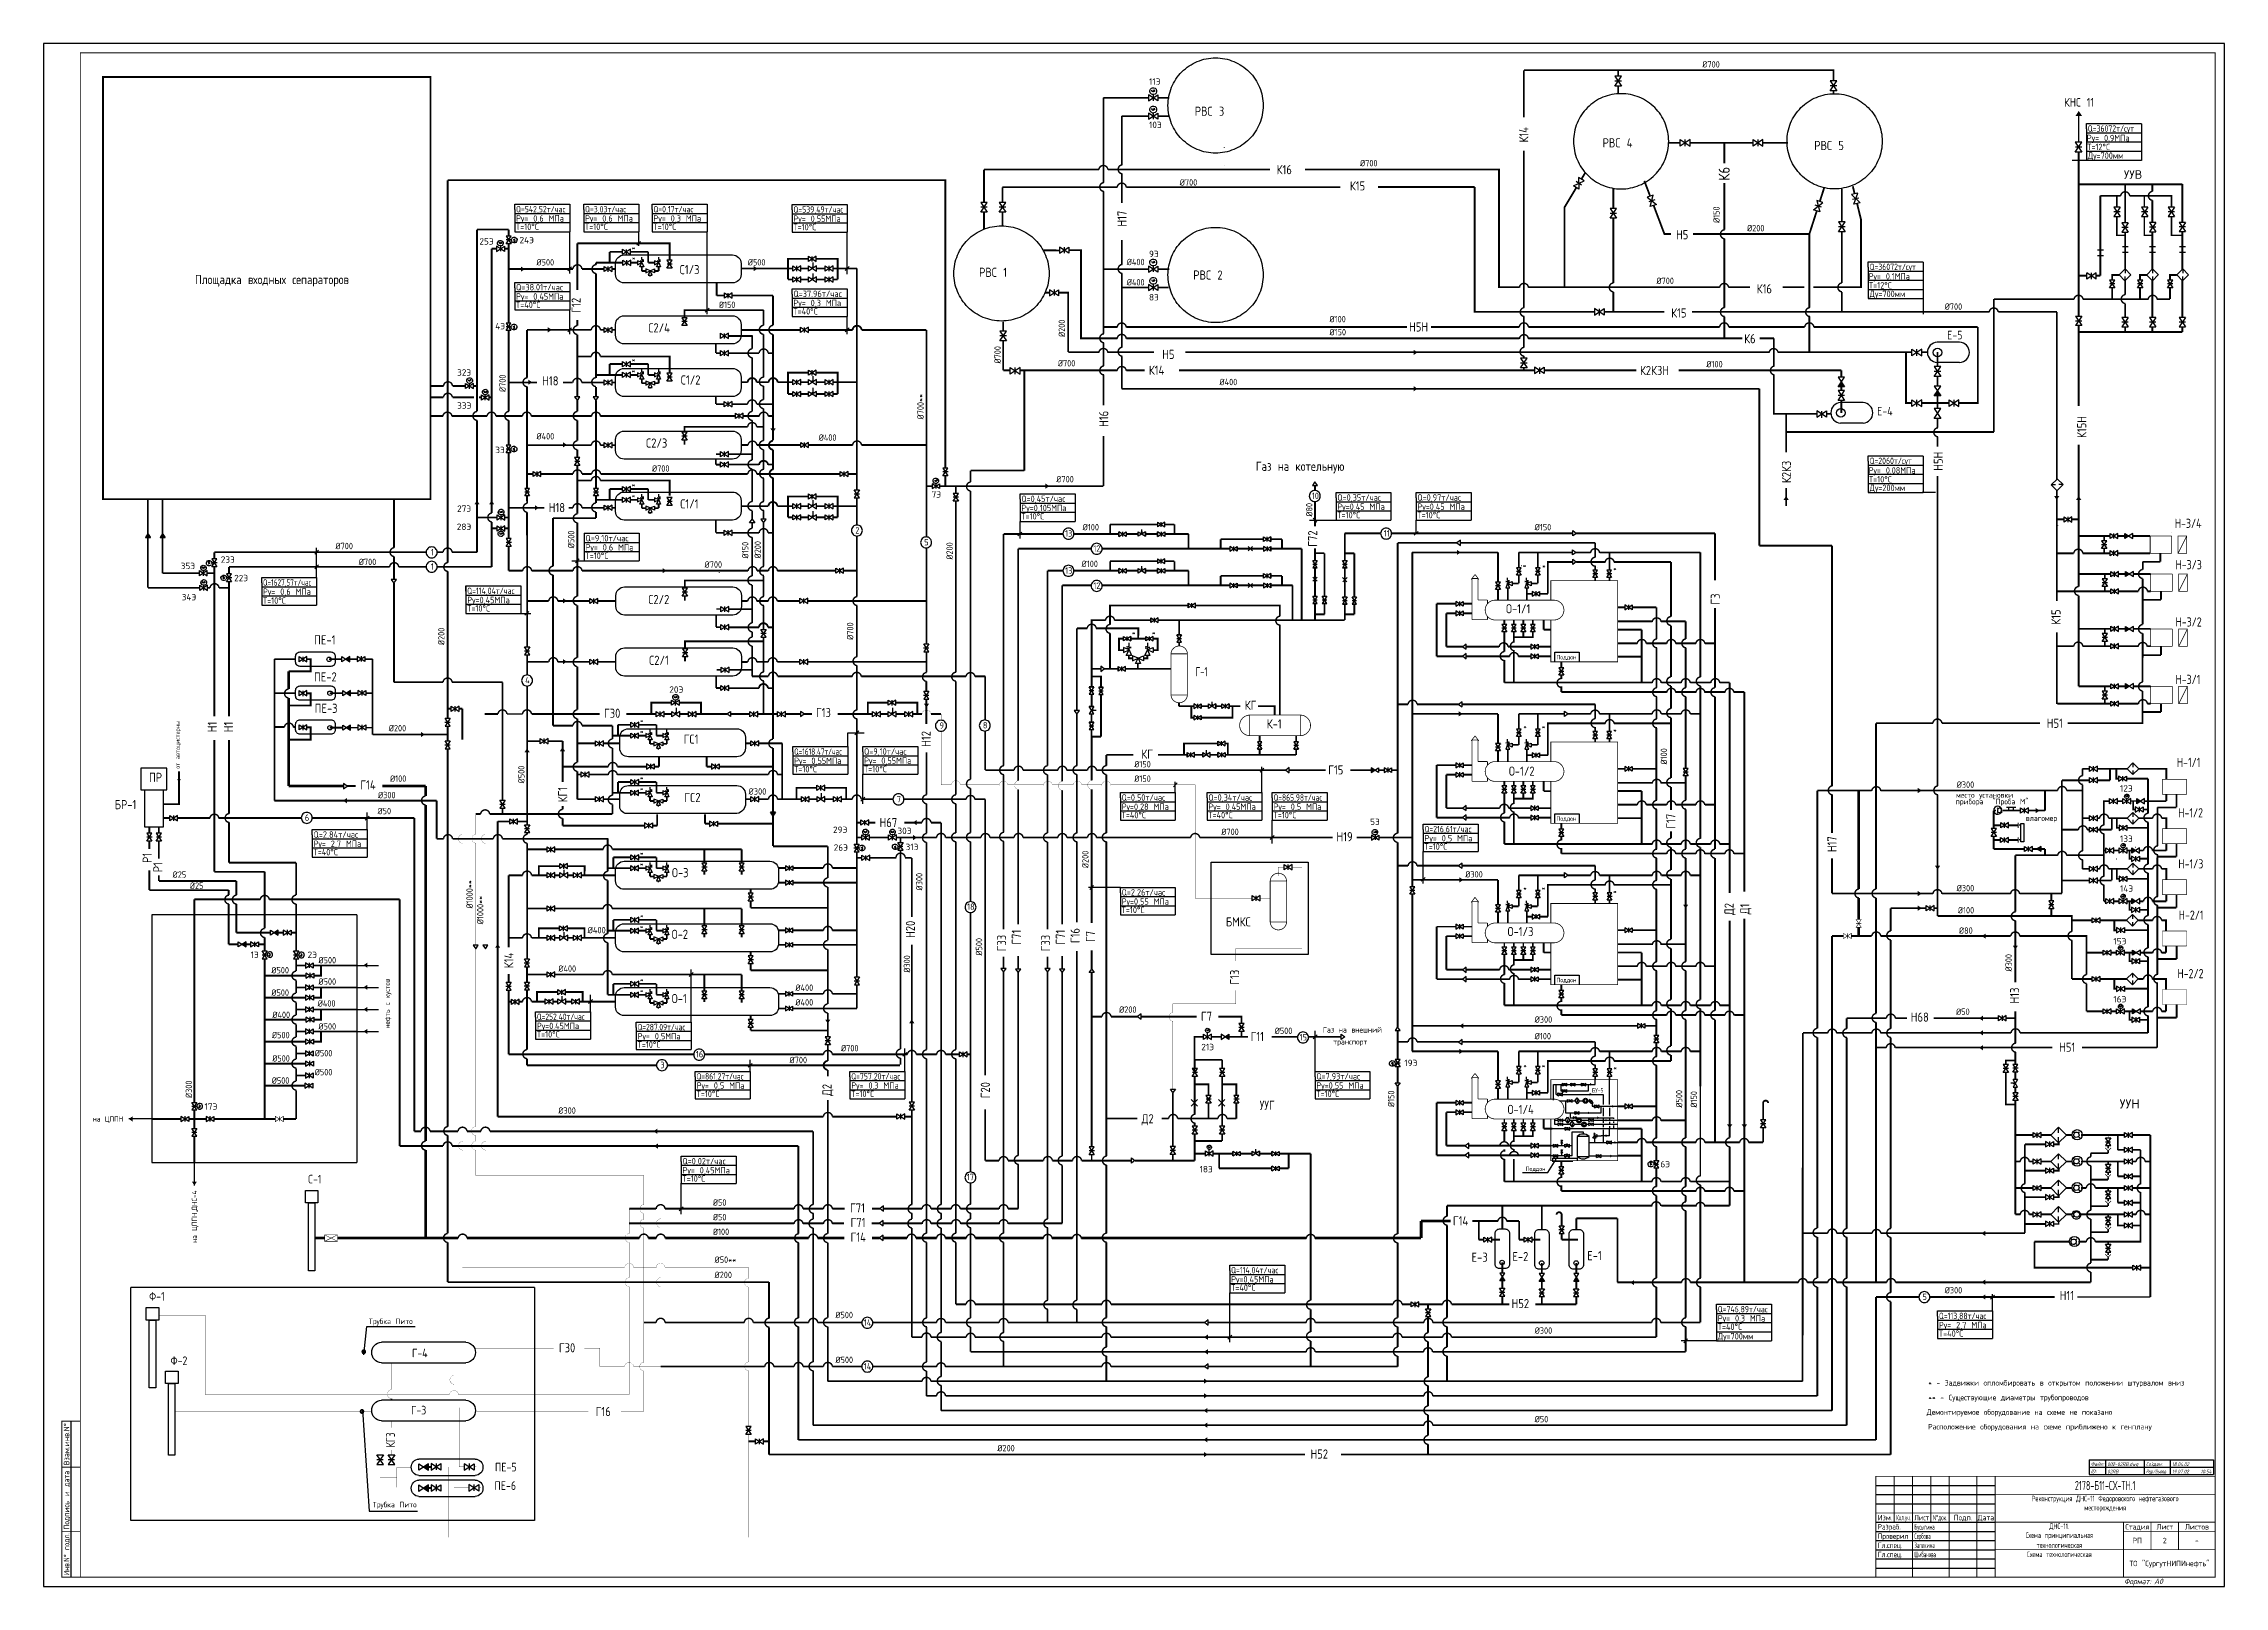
# Model space of a CAD drawing. Extents: x 0 to 118900, y 0 to 84100.
import ezdxf
from ezdxf.enums import TextEntityAlignment as Align

# ---------------------------------------------------------------- set-up
doc = ezdxf.new("R2010")
doc.units = 0
doc.header["$LTSCALE"] = 1000
doc.linetypes.add('HIDDEN', pattern=[9.525, 6.35, -3.175])
doc.layers.get('0').update_dxf_attribs({"linetype": 'CONTINUOUS'})
for name, color, linetype in [('LAYER1', 7, 'CONTINUOUS'), ('LAYER2', 7, 'CONTINUOUS'), ('TITLEBLK', 7, 'CONTINUOUS'), ('ВОДА', 135, 'CONTINUOUS'), ('ГАЗ', 40, 'CONTINUOUS'), ('ДРЕНАЖ', 112, 'CONTINUOUS'), ('НЕФТЬ', 14, 'CONTINUOUS'), ('НЕФТЬ2', 8, 'CONTINUOUS')]:
    doc.layers.add(name, color=color, linetype=linetype)
doc.styles.add('ESKD', font='TXT.shx', dxfattribs={"width": 0.7, "height": 3})
doc.styles.add('MONOTXT_', font='txt.shx', dxfattribs={"width": 0.8})
doc.styles.get("Standard").update_dxf_attribs({"font": 'txt.shx', "width": 0.75})
doc.styles.add('TITLE', font='txt.shx', dxfattribs={"width": 0.8})

msp = doc.modelspace()

# ---------------------------------------------------------------- texts
for s, height, p in [('11Э', 350, (60267, 81856)), ('10Э', 350, (60267, 79494)), ('УУВ', 468.8, (113417, 76731)), ('25Э', 350, (23761, 73146)), ('24Э', 350, (25947, 73215)), ('9Э', 350, (60267, 72460)), ('8Э', 350, (60267, 70098)), ('4Э', 350, (24624, 68523)), ('32Э', 350, (22545, 65999)), ('33Э', 350, (22545, 64195)), ('3Э', 350, (24623, 61775)), ('7Э', 350, (48414, 59351)), ('27Э', 350, (22545, 58574)), ('28Э', 350, (22528, 57587)), ('23Э', 350, (9660, 55799)), ('35Э', 350, (7474, 55452)), ('22Э', 350, (10389, 54793)), ('34Э', 350, (7528, 53752)), ('20Э', 350, (34114, 48713)), ('12Э', 350, (113208, 43326)), ('5Э', 350, (72325, 41506)), ('29Э', 350, (43039, 41071)), ('26Э', 350, (43077, 40100)), ('30Э', 350, (46553, 41010)), ('31Э', 350, (46996, 40133)), ('13Э', 350, (113208, 40582)), ('14Э', 350, (113208, 37865)), ('1Э', 350, (11286, 34256)), ('2Э', 350, (14391, 34256)), ('15Э', 350, (112846, 34992)), ('16Э', 350, (112846, 31832)), ('21Э', 350, (63117, 29226)), ('19Э', 350, (74187, 28358)), ('17Э', 350, (8773, 25983)), ('УУН', 500, (113191, 26052)), ('18Э', 350, (63026, 22567)), ('6Э', 350, (88148, 22841))]:
    msp.add_text(s, height=height).set_placement(p)
for s, height, width, p in [('КНС 11', 468.8, 0.8, (110167, 80666)), ('Т=12%%dC', 350, 0.8, (111421, 78292)), ('Ру= 0.9МПа', 350, 0.8, (111400, 78779)), ('Q=36072т/сут', 350, 0.7, (111452, 79297)), ('К16', 500, 0.8, (67228, 76981)), ('Ду=700мм', 350, 0.8, (111452, 77820)), ('К15', 500, 0.8, (71221, 76094)), ('Q=542,52т/час', 350, 0.7, (25757, 74899)), ('Q=3,03т/час', 350, 0.7, (29519, 74899)), ('Q=0,17т/час', 350, 0.7, (33248, 74899)), ('Q=539,49т/час', 350, 0.7, (40880, 74882)), ('Т=10%%dC', 350, 0.8, (25757, 73943)), ('Ру= 0,6 МПа', 350, 0.8, (25757, 74399)), ('Т=10%%dC', 350, 0.8, (29519, 73943)), ('Ру= 0,6 МПа', 350, 0.8, (29519, 74399)), ('Т=10%%dC', 350, 0.8, (33248, 73943)), ('Ру= 0,3 МПа', 350, 0.8, (33248, 74399)), ('Т=10%%dC', 350, 0.8, (40880, 73926)), ('Ру= 0,55МПа', 350, 0.8, (40880, 74382)), ('Н5', 500, 0.8, (88999, 73433)), ('*', 300, 0.8, (32058, 72828)), ('Площадка входных сепараторов', 500, 0.8, (8253, 70989)), ('*', 300, 0.8, (32069, 72265)), ('С1/3', 500, 0.8, (34679, 71531)), ('Ру= 0.1МПа', 350, 0.8, (99503, 71239)), ('Q=36072т/сут', 350, 0.7, (99556, 71756)), ('Q=38.01т/час', 350, 0.75, (25757, 70643)), ('Ру= 0,45МПа', 350, 0.8, (25757, 70143)), ('Q=37.96т/час', 350, 0.75, (40880, 70288)), ('К16', 500, 0.8, (93402, 70484)), ('Т=12%%dC', 350, 0.8, (99524, 70751)), ('Ду=700мм', 350, 0.8, (99556, 70279)), ('Т=40%%dC', 350, 0.8, (25757, 69687)), ('Т=40%%dC', 350, 0.8, (40880, 69332)), ('Ру= 0,3 МПа', 350, 0.8, (40880, 69788)), ('К15', 500, 0.8, (88741, 69168)), ('С2/4', 500, 0.8, (32969, 68358)), ('Н5Н', 500, 0.8, (74445, 68406)), ('*', 300, 0.8, (32058, 66712)), ('Н5', 500, 0.8, (60987, 66908)), ('Н18', 500, 0.8, (27180, 65467)), ('*', 300, 0.8, (32058, 66120)), ('С1/2', 500, 0.8, (34740, 65516)), ('К14', 500, 0.8, (60261, 66048)), ('С2/3', 500, 0.8, (32848, 62075)), ('Ру= 0.08МПа', 350, 0.8, (99503, 60663)), ('Q=2060т/сут', 350, 0.7, (99556, 61181)), ('*', 300, 0.8, (32054, 59309)), ('*', 300, 0.8, (32058, 59901)), ('Q=0,45т/час', 350, 0.8, (53309, 59114)), ('10', 350, 0.8, (69145, 59275)), ('Q=0,35т/час', 350, 0.8, (70537, 59182)), ('Q=0,97т/час', 350, 0.8, (74902, 59182)), ('Т=10%%dC', 350, 0.8, (99524, 60176)), ('Ду=200мм', 350, 0.8, (99556, 59704)), ('Н18', 500, 0.8, (27538, 58557)), ('С1/1', 500, 0.8, (34710, 58759)), ('Т=10%%dC', 350, 0.8, (53309, 58158)), ('Ру=0,105МПа', 350, 0.8, (53309, 58614)), ('Т=10%%dC', 350, 0.8, (70537, 58226)), ('Ру=0,45 МПа', 350, 0.8, (70537, 58682)), ('Т=10%%dC', 350, 0.8, (74902, 58226)), ('Ру=0,45 МПа', 350, 0.8, (74902, 58682)), ('Q=9,10т/час', 350, 0.75, (29545, 56965)), ('2', 350, 0.8, (44258, 57395)), ('5', 350, 0.8, (48013, 56747)), ('13', 350, 0.8, (55692, 57223)), ('11', 350, 0.8, (73071, 57228)), ('Н-3/4', 500, 0.75, (116193, 57699)), ('1', 350, 0.8, (21112, 56202)), ('Т=10%%dC', 350, 0.8, (29545, 56008)), ('Ру= 0,6 МПа', 350, 0.8, (29545, 56465)), ('12', 350, 0.8, (57233, 56399)), ('Н-3/3', 500, 0.75, (116229, 55445)), ('Q=1627,57т/час', 350, 0.65, (11961, 54549)), ('1', 350, 0.8, (21117, 55419)), ('13', 350, 0.8, (55697, 55199)), ('12', 350, 0.8, (57233, 54375)), ('*', 300, 0.8, (80638, 55498)), ('*', 300, 0.8, (81694, 55478)), ('*', 300, 0.8, (85569, 55333)), ('Т=10%%dC', 350, 0.8, (11961, 53564)), ('Ру= 0,6 МПа', 350, 0.8, (11961, 54049)), ('Q=114,04т/час', 350, 0.7, (23095, 54096)), ('Ру=0,45МПа', 350, 0.8, (23095, 53596)), ('С2/2', 500, 0.8, (32968, 53547)), ('О-1/1', 500, 0.8, (79733, 53043)), ('Т=10%%dC', 350, 0.8, (23095, 53140)), ('Н-3/2', 500, 0.75, (116229, 52324)), ('ПЕ-1', 500, 0.8, (14748, 51347)), ('*', 300, 0.8, (59332, 51837)), ('*', 300, 0.8, (60419, 51837)), ('С2/1', 500, 0.8, (33014, 50232)), ('ПЕ-2', 500, 0.8, (14739, 49328)), ('4', 350, 0.8, (26258, 49219)), ('Н-3/1', 500, 0.75, (116229, 49193)), ('ПЕ-3', 500, 0.8, (14775, 47617)), ('Г30', 500, 0.8, (30556, 47346)), ('Г13', 500, 0.8, (42113, 47386)), ('*', 300, 0.8, (32503, 46457)), ('*', 300, 0.8, (32507, 47049)), ('ГС1', 500, 0.8, (34904, 45936)), ('9', 350, 0.8, (48846, 46753)), ('8', 350, 0.8, (51212, 46766)), ('*', 300, 0.8, (80669, 46718)), ('*', 300, 0.8, (81672, 46718)), ('*', 300, 0.8, (85569, 46533)), ('Н51', 500, 0.8, (109213, 46798)), ('Q=1618,47т/час', 350, 0.65, (40921, 45332)), ('Ру= 0,55МПа', 350, 0.8, (40921, 44832)), ('Q=9,10т/час', 350, 0.8, (44732, 45338)), ('Ру= 0,55МПа', 350, 0.8, (44732, 44838)), ('*', 300, 0.8, (32507, 43932)), ('Т=10%%dC', 350, 0.8, (40921, 44376)), ('Т=10%%dC', 350, 0.8, (44732, 44381)), ('Г15', 500, 0.8, (70040, 44259)), ('О-1/2', 500, 0.8, (79889, 44191)), ('Н-1/1', 500, 0.75, (116306, 44668)), ('Г14', 500, 0.8, (17271, 43440)), ('*', 300, 0.8, (32503, 43340)), ('ГС2', 500, 0.8, (34939, 42753)), ('7', 350, 0.8, (46522, 42742)), ('Q=0,50т/час', 350, 0.8, (58777, 42828)), ('Q=0,34т/час', 350, 0.8, (63504, 42828)), ('Q=865,98т/час', 350, 0.68, (67057, 42828)), ('прибора  "Проба М"', 300, 0.8, (104239, 42632)), ('место установки ', 300, 0.8, (104268, 42987)), ('6', 350, 0.8, (14245, 41730)), ('Н67', 500, 0.8, (45578, 41388)), ('Т=40%%dC', 350, 0.8, (58777, 41871)), ('Ру=0,28 МПа', 350, 0.8, (58777, 42328)), ('Т=40%%dC', 350, 0.8, (63504, 41871)), ('Ру= 0,45МПа', 350, 0.8, (63504, 42328)), ('Т=10%%dC', 350, 0.8, (67057, 41871)), ('Ру= 0,5 МПа', 350, 0.8, (67057, 42328)), ('влагомер', 300, 0.8, (108074, 41727)), ('Н-1/2', 500, 0.75, (116381, 41920)), ('Q=2,84т/час', 350, 0.75, (14717, 40809)), ('Ру= 2,7 МПа', 350, 0.8, (14717, 40309)), ('Н19', 500, 0.8, (70487, 40617)), ('Т=10%%dC', 350, 0.8, (75288, 40153)), ('Q=216,61т/час', 350, 0.7, (75288, 41109)), ('Ру= 0,5 МПа', 350, 0.8, (75288, 40609)), ('Т=40%%dC', 350, 0.8, (14717, 39853)), ('*', 300, 0.8, (32503, 39229)), ('*', 300, 0.8, (32507, 39821)), ('Н-1/3', 500, 0.75, (116387, 39139)), ('О-3', 500, 0.8, (34259, 38658)), ('*', 300, 0.8, (80669, 37913)), ('*', 300, 0.8, (81672, 37913)), ('18', 350, 0.8, (50354, 36879)), ('Т=10%%dC', 350, 0.8, (58777, 36700)), ('Q=2,26т/час', 350, 0.8, (58777, 37657)), ('Ру=0,55 МПа', 350, 0.8, (58777, 37157)), ('*', 300, 0.8, (85569, 37733)), ('*', 300, 0.8, (32503, 35822)), ('*', 300, 0.8, (32507, 36414)), ('О-2', 500, 0.8, (34242, 35297)), ('БМКС', 500, 0.8, (64461, 35975)), ('О-1/3', 500, 0.8, (79817, 35447)), ('Н-2/1', 500, 0.75, (116407, 36344)), ('Н-2/2', 500, 0.75, (116336, 33154)), ('*', 300, 0.8, (32503, 32332)), ('*', 300, 0.8, (32507, 32924)), ('О-1', 500, 0.8, (34246, 31793)), ('Q=252,40т/час', 350, 0.68, (26895, 30877)), ('Н68', 500, 0.8, (101798, 30782)), ('Т=10%%dC', 350, 0.8, (26895, 29921)), ('Ру=0.45МПа', 350, 0.8, (26895, 30377)), ('Q=287.09т/час', 350, 0.68, (32385, 30316)), ('Ру= 0,5МПа', 350, 0.8, (32385, 29816)), ('15', 350, 0.8, (68480, 29760)), ('Т=10%%dC', 350, 0.8, (32385, 29360)), ('3', 350, 0.8, (33629, 28247)), ('16', 350, 0.8, (35565, 28836)), ('Н51', 500, 0.8, (109887, 29140)), ('Q=861,27т/час', 350, 0.68, (35602, 27630)), ('Ру= 0,5 МПа', 350, 0.8, (35602, 27130)), ('Q=757,20т/час', 350, 0.7, (44032, 27630)), ('Ру= 0.3 МПа', 350, 0.8, (44032, 27130)), ('Q=7,93т/час', 350, 0.8, (69391, 27630)), ('Ру=0,55 МПа', 350, 0.8, (69391, 27130)), ('*', 300, 0.8, (80669, 28239)), ('*', 300, 0.8, (81672, 28239)), ('*', 300, 0.8, (85581, 28117)), ('Т=10%%dC', 350, 0.8, (35602, 26674)), ('Т=10%%dC', 350, 0.8, (44032, 26674)), ('УУГ', 500, 0.8, (66302, 25977)), ('Т=10%%dC', 350, 0.8, (69391, 26674)), ('О-1/4', 500, 0.8, (79817, 25750)), ('Д2', 500, 0.8, (59865, 25241)), ('Q=0,02т/час', 350, 0.8, (34831, 23008)), ('Ру= 0,45МПа', 350, 0.8, (34831, 22508)), ('Т=10%%dC', 350, 0.8, (34831, 22052)), ('17', 350, 0.8, (50336, 22142)), ('Г71', 500, 0.8, (43972, 20382)), ('Г71', 500, 0.8, (43996, 19587)), ('Г14', 500, 0.8, (43996, 18787)), ('Г14', 500, 0.8, (76836, 19678)), ('Q=114,04т/час', 350, 0.7, (64744, 17065)), ('Ру=0,45МПа', 350, 0.8, (64744, 16565)), ('Т=40%%dC', 350, 0.8, (64744, 16108)), ('Н52', 500, 0.8, (80035, 15168)), ('5', 350, 0.8, (102441, 15607)), ('Н11', 500, 0.8, (109919, 15606)), ('14', 350, 0.8, (44719, 14206)), ('Т=40%%dC', 350, 0.8, (91278, 13980)), ('Q=746,89т/час', 350, 0.7, (91278, 14937)), ('Ру= 0.3 МПа', 350, 0.8, (91278, 14437)), ('Q=113,88т/час', 350, 0.7, (103335, 14569)), ('Ру= 2,7 МПа', 350, 0.8, (103335, 14069)), ('Г30', 500, 0.8, (28096, 12756)), ('Ду=700мм', 350, 0.8, (91278, 13460)), ('Т=40%%dC', 350, 0.8, (103335, 13613)), ('14', 350, 0.8, (44719, 11819)), ('* - Задвижки опломбировать в открытом положении штурвалом вниз', 300, 0.8, (102751, 10946)), ('Г16', 500, 0.8, (30101, 9282)), ('Демонтируемое оборудование на схеме не показано', 300, 0.8, (102671, 9350)), ('** - Существующие диаметры трубопроводов', 300, 0.8, (102751, 10146)), ('Расположение оборудования на схеме приближено к генплану', 300, 0.8, (102744, 8553)), ('Н52', 500, 0.8, (69072, 6964))]:
    msp.add_text(s, height=height, dxfattribs=dict(width=width)).set_placement(p)
at = {"width": 0.8}
for s, height, style, p in [('РВС 3', 500, 'MONOTXT_', (62763, 80165)), ('РВС 4', 500, 'MONOTXT_', (84999, 78443)), ('РВС 5', 500, 'MONOTXT_', (96537, 78296)), ('РВС 1', 500, 'MONOTXT_', (51004, 71383)), ('РВС 2', 500, 'MONOTXT_', (62681, 71234)), ('Е-5', 468.8, 'MONOTXT_', (103785, 67976)), ('Е-4', 468.8, 'MONOTXT_', (99967, 63831)), ('Поддон', 240, 'MONOTXT_', (82485, 50533)), ('Поддон', 240, 'MONOTXT_', (82485, 41733)), ('Поддон', 240, 'MONOTXT_', (82485, 32933)), ('на ЦППН', 281.2, 'MONOTXT_', (2682, 25339)), ('Поддон', 240, 'MONOTXT_', (80801, 22646)), ('С-1', 468.8, 'MONOTXT_', (14423, 21967)), ('Е-3', 500, 'TITLE', (77852, 17693)), ('Е-2', 500, 'TITLE', (80075, 17730)), ('Е-1', 500, 'TITLE', (84158, 17781)), ('Ф-1', 468.8, 'MONOTXT_', (5751, 15576)), ('Ф-2', 468.8, 'MONOTXT_', (6921, 12068)), ('Г-4', 468.8, 'MONOTXT_', (20084, 12485)), ('Г-3', 468.8, 'MONOTXT_', (20031, 9372)), ('ПЕ-5', 468.8, 'MONOTXT_', (24607, 6267)), ('ПЕ-6', 468.8, 'MONOTXT_', (24576, 5258))]:
    msp.add_text(s, height=height, dxfattribs=dict(at, style=style)).set_placement(p)
for s, height, width, p in [('К14', 500, 0.8, (80949, 78713)), ('К6', 600, 0.8, (91928, 76633)), ('Н17', 500, 0.8, (59048, 74123)), ('Г12', 500, 0.8, (29282, 69437)), ('Н16', 500, 0.8, (58050, 63204)), ('К15Н', 500, 0.8, (111373, 62602)), ('К15Н', 500, 0.8, (111373, 62602)), ('Г72', 500, 0.8, (69441, 56674)), ('К15', 500, 0.8, (109969, 52424)), ('Н1', 500, 0.8, (9446, 46560)), ('Н1', 500, 0.8, (10326, 46560)), ('Н12', 500, 0.8, (48364, 45763)), ('Н17', 500, 0.8, (97756, 40023)), ('Р1', 500, 0.8, (5893, 39434)), ('Р1', 500, 0.8, (6478, 38931)), ('Д2', 500, 0.8, (92144, 36591)), ('Д1', 500, 0.8, (93002, 36633)), ('Н20', 500, 0.8, (47510, 35347)), ('Г71', 500, 0.8, (53287, 34986)), ('Г71', 500, 0.8, (55687, 34986)), ('Г16', 500, 0.8, (56490, 35067)), ('К14', 500, 0.8, (25610, 33697)), ('Г33', 500, 0.8, (52476, 34620)), ('Г33', 500, 0.8, (54876, 34620)), ('Г13', 500, 0.8, (65184, 32804)), ('Н13', 500, 0.8, (107712, 31772)), ('Д2', 500, 0.8, (42961, 26728)), ('Г20', 500, 0.8, (51596, 26610)), ('КГ3', 500, 0.7, (19161, 7580))]:
    msp.add_text(s, height=height, rotation=90, dxfattribs=dict(width=width)).set_placement(p)
at = {"color": 7, "width": 0.8}
for s, p in [('%%C400', (59058, 72020)), ('%%C400', (59058, 70915)), ('%%C400', (64112, 65479)), ('%%C700', (55215, 60181)), ('%%C150', (81298, 57565)), ('%%C150', (59464, 44643)), ('%%C150', (59464, 43856)), ('%%C300', (104307, 43530)), ('%%C700', (64209, 40959)), ('%%C300', (77512, 38642)), ('%%C300', (104307, 37889)), ('%%C100', (104370, 36681)), ('%%C80', (104431, 35573)), ('%%C500', (12417, 33412)), ('%%C500', (14987, 33960)), ('%%C500', (12417, 32192)), ('%%C500', (14987, 32794)), ('%%C400', (12471, 30983)), ('%%C400', (14947, 31605)), ('%%C200', (58640, 31267)), ('%%C300', (81298, 30727)), ('%%C50', (104274, 31152)), ('%%C500', (12452, 29879)), ('%%C500', (14987, 30354)), ('%%C500', (67123, 30109)), ('%%C100', (81298, 29821)), ('%%C500', (12465, 28606)), ('%%C500', (14785, 28892)), ('%%C500', (12438, 27400)), ('%%C500', (14785, 27860)), ('%%C300', (103653, 15969)), ('%%C300', (81298, 13770)), ('%%C50', (81298, 8940))]:
    msp.add_text(s, height=350, dxfattribs=at).set_placement(p)
for s, p in [('%%C700', (25194, 65108)), ('%%C700**', (47981, 63615)), ('%%C80', (69180, 58314)), ('%%C100', (88517, 44803)), ('%%C200', (56971, 39155)), ('%%C300', (107311, 33519)), ('%%C300', (8092, 26623)), ('%%C150', (73644, 26129)), ('%%C500', (89343, 26099)), ('%%C150', (90149, 26099))]:
    msp.add_text(s, height=350, rotation=90, dxfattribs=at).set_placement(p)
at = {"style": 'MONOTXT_', "width": 0.8}
for s, p in [('нефть с кустов', (18879, 30409)), ('на ЦППН,ДНС-4', (8362, 18726))]:
    msp.add_text(s, height=281.25, rotation=90, dxfattribs=at).set_placement(p)
at = {"layer": 'LAYER1', "style": 'MONOTXT_', "width": 0.8}
for s, height, p in [('Газ на котельную', 500, (66093, 60811)), ('Газ на внешний ', 300, (69749, 30189)), ('транспорт', 300, (70315, 29539)), ('Трубка Пито', 300, (17730, 14300)), ('Трубка Пито', 300, (17946, 4307))]:
    msp.add_text(s, height=height, dxfattribs=at).set_placement(p)
at = {"layer": 'LAYER1', "width": 0.8}
for s, height, p in [('Г3', 500, (91391, 53521)), ('от автоцистерны', 240, (7424, 44573)), ('КГ1', 500, (28552, 42741)), ('Г17', 500, (88967, 41308)), ('Г7', 500, (57329, 35128))]:
    msp.add_text(s, height=height, rotation=90, dxfattribs=at).set_placement(p)
at = {"layer": 'LAYER1'}
for s, width, p in [('Г-1', 0.65, (62804, 49612)), ('КГ', 0.8, (65489, 47782)), ('К-1', 0.8, (66689, 46766)), ('КГ', 0.8, (59848, 45119)), ('ПР', 0.8, (5746, 43852)), ('БР-1', 0.8, (3877, 42367)), ('Г7', 0.8, (63099, 30828)), ('Г11', 0.8, (65811, 29729))]:
    msp.add_text(s, height=500, dxfattribs=dict(at, width=width)).set_placement(p)
at = {"layer": 'ВОДА', "color": 7}
for s, width, p in [('%%C700', 0.8, (90435, 82796)), ('%%C700', 0.8, (71776, 77410)), ('%%C700', 0.8, (61946, 76360)), ('%%C500', 0.8, (26873, 72004)), ('%%C500', 0.8, (38396, 72004)), ('%%C700', 0.8, (87936, 70995)), ('%%C150', 0.8, (36818, 69689)), ('%%C100', 0.8, (70110, 68908)), ('%%C700', 0.8, (103652, 69590)), ('%%C150', 0.8, (70110, 68197)), ('%%C700', 0.8, (55299, 66500)), ('%%C100', 0.8, (90657, 66452)), ('%%C400', 0.8, (26873, 62520)), ('%%C400', 0.8, (42261, 62450)), ('%%C700', 0.8, (33172, 60765)), ('%%C100', 0.8, (56653, 57564)), ('%%C700', 0.8, (15914, 56538)), ('%%C700', 0.8, (17185, 55672)), ('%%C100', 0.8, (56596, 55567)), ('%%C700', 0.8, (36039, 55528)), ('%%C200', 0.8, (18821, 46607)), ('%%C100', 0.8, (18890, 43857)), ('%%C300', 0.8, (18235, 42962)), ('%%C300', 0.75, (38438, 43159)), ('%%C50', 0.8, (18206, 42090)), ('%%C25', 0.8, (7036, 38627)), ('%%C25', 0.8, (7975, 38024)), ('%%C400', 0.75, (29666, 35602)), ('%%C400', 0.8, (28064, 33500)), ('%%C400', 0.8, (40991, 32462)), ('%%C400', 0.8, (40991, 31662)), ('%%C700', 0.8, (40673, 28519)), ('%%C700', 0.8, (43479, 29166)), ('%%C300', 0.8, (28064, 25762)), ('%%C50', 0.8, (36491, 20752)), ('%%C50', 0.8, (36491, 19953)), ('%%C100', 0.8, (36491, 19156)), ('%%C50**', 0.8, (36584, 17633)), ('%%C200', 0.8, (36584, 16805)), ('%%C500', 0.8, (43168, 14619)), ('%%C500', 0.8, (43172, 12171)), ('%%C200', 0.8, (52001, 7360))]:
    msp.add_text(s, height=350, dxfattribs=dict(at, width=width)).set_placement(p)
at = {"layer": 'ВОДА', "color": 7, "width": 0.8}
for s, p in [('%%C150', (91379, 74325)), ('%%C700', (52186, 66661)), ('%%C500', (28937, 56594)), ('%%C150', (38428, 56039)), ('%%C200', (39109, 56039)), ('%%C200', (49573, 55970)), ('%%C700', (44146, 51599)), ('%%C200', (21857, 51313)), ('%%C500', (26220, 43777)), ('%%C1000**', (23398, 36954)), ('%%C300', (47915, 37941)), ('%%C1000**', (23981, 36095)), ('%%C500', (51174, 34385)), ('%%C300', (47247, 33453))]:
    msp.add_text(s, height=350, rotation=90, dxfattribs=at).set_placement(p)
at = {"layer": 'ДРЕНАЖ', "color": 7, "style": 'MONOTXT_', "width": 0.8}
for s, p in [('К6', (92718, 67764)), ('К2К3Н', (87037, 66031))]:
    msp.add_text(s, height=500, dxfattribs=at).set_placement(p)
msp.add_text('К2К3', height=500, rotation=90, dxfattribs=at).set_placement((95273, 60144))
at = {"layer": 'НЕФТЬ', "color": 7, "width": 0.8}
msp.add_text('%%C200', height=350, dxfattribs=at).set_placement((92878, 73864))
for s, height, p in [('%%C200', 350, (55685, 68108)), ('Н5Н', 500, (103548, 60817))]:
    msp.add_text(s, height=height, rotation=90, dxfattribs=at).set_placement(p)
at = {"layer": 'НЕФТЬ', "color": 7, "style": 'ESKD', "width": 0.7}
msp.add_text('БУ-5', height=250, dxfattribs=at).set_placement((84422, 26914))

# ---------------------------------------------------------------- blocks, each defined once
blk = doc.blocks.new('2')
for p, q in [((0, -1.5), (5, 1.5)), ((0, 1.5), (5, -1.5)), ((0, -1.5), (0, 1.5)), ((2.5, 1.2), (2.1, 1.7)), ((2.5, 0), (2.1, 1.7)), ((2.5, 0), (2.5, 2.5)), ((2.9, 1.7), (2.5, 1.2)), ((2.5, 0), (2.9, 1.7)), ((5, -1.5), (5, 1.5))]:
    blk.add_line(p, q)
blk = doc.blocks.new('5')
for p, q in [((-1, 3.3), (1, 3.3)), ((1, 3.3), (-1, 0)), ((-1, 3.3), (1, 0)), ((0, 1.6), (-1, 1.6)), ((-1, 0), (1, 0)), ((0, 1.6), (0.9, 1.6))]:
    blk.add_line(p, q)
blk = doc.blocks.new('AMW_TITLE')
for p, q in [((15, 5), (15, 90)), ((1115.2, 69), (1145.3, 69)), ((1115.2, 65), (1145.3, 65)), ((1115.2, 61), (1145.3, 61)), ((1145.3, 69), (1183, 69)), ((1145.3, 65), (1183, 65)), ((1145.3, 61), (1183, 61)), ((999, 55), (1064, 55)), ((999, 50), (1064, 50)), ((999, 45), (1064, 45)), ((999, 35), (1064, 35)), ((999, 30), (1064, 30)), ((999, 25), (1064, 25)), ((999, 20), (1064, 20)), ((999, 15), (1064, 15)), ((999, 10), (1064, 10))]:
    blk.add_line(p, q)
blk.add_lwpolyline([(0, 0), (1189, 0), (1189, 841), (0, 841)], close=True)
at = {"const_width": 0.5}
blk.add_lwpolyline([(20, 5), (1184, 5), (1184, 836), (20, 836)], close=True, dxfattribs=at)
for points in [[(20, 5), (10, 5), (10, 90), (20, 90)], [(20, 65), (10, 65)], [(1184, 60), (999, 60), (999, 5)], [(1009, 35), (1009, 60)], [(1019, 60), (1019, 5)], [(1029, 35), (1029, 60)], [(1039, 60), (1039, 5)], [(1054, 60), (1054, 5)], [(1064, 60), (1064, 5)], [(1184, 50), (1064, 50)], [(999, 40), (1064, 40)], [(20, 30), (10, 30)], [(1184, 35), (999, 35)], [(1134, 35), (1134, 5)], [(1184, 30), (1134, 30)], [(1149, 20), (1149, 35)], [(1164, 20), (1164, 35)], [(1184, 20), (1064, 20)]]:
    blk.add_lwpolyline(points, dxfattribs=at)
for points in [[(1115.2, 69), (1115.2, 61)], [(1124.1, 69), (1124.1, 61)], [(1145.3, 69), (1145.3, 61)], [(1159.4, 69), (1159.4, 61)], [(1183, 69), (1183, 61)]]:
    blk.add_lwpolyline(points)
at = {"style": 'TITLE'}
for s, width, p, p2 in [('Взам.инв.N%%d', 0.851852, (14, 66), (14, 89)), ('Подпись и дата', 0.790123, (14, 31), (14, 63)), ('Инв.N%%d подл.', 0.766667, (14, 6), (14, 29))]:
    blk.add_text(s, height=3, rotation=90, dxfattribs=dict(at, width=width)).set_placement(p, p2, align=Align.FIT)
at = {"style": 'TITLE', "oblique": 15}
for s, height, width, p in [('ID:', 2, 0.8, (1116.2, 61.7)), ('Файл:', 2, 0.8, (1116.2, 65.7)), ('Ред./Вывод:', 2, 0.6, (1146.3, 61.7)), ('Создан:', 2, 0.8, (1146.3, 65.7)), ('Формат:', 3, 0.8, (1134.3, 1.2))]:
    blk.add_text(s, height=height, dxfattribs=dict(at, width=width)).set_placement(p)
at = {"style": 'TITLE', "width": 0.8}
for s, p in [('Изм.', (1004, 36)), ('Подп.', (1046.5, 36)), ('Дата', (1059, 36)), ('Лист', (1156.5, 31)), ('Листов', (1174, 31)), ('ТО "СургутНИПИнефть"', (1159, 11))]:
    blk.add_text(s, height=3, dxfattribs=at).set_placement(p, align=Align.CENTER)
at = {"style": 'TITLE'}
for s, width, p, p2 in [('Кол.уч.', 0.516129, (1010, 36), (1018, 36)), ('Лист', 0.695652, (1020, 36), (1028, 36)), ('N%%dдок.', 0.571429, (1030, 36), (1038, 36)), ('Стадия', 0.764706, (1135, 31), (1148, 31))]:
    blk.add_text(s, height=3, dxfattribs=dict(at, width=width)).set_placement(p, p2, align=Align.FIT)
at = {"style": 'TITLE', "width": 0.75}
blk.add_text('Разраб.', height=3, dxfattribs=at).set_placement((1000, 31))
at = {"style": 'TITLE', "oblique": 15, "width": 0.8}
for tag, p in [('FILENAME', (1125.1, 65)), ('ID', (1125.1, 61)), ('FILEDATE', (1160.4, 65)), ('EDITDATE', (1160.4, 61))]:
    blk.add_attdef(tag, text='', height=2, dxfattribs=at).set_placement(p, align=Align.BOTTOM_LEFT)
blk.add_attdef('EDITTIME', text='', height=2, dxfattribs=at).set_placement((1182, 61), align=Align.BOTTOM_RIGHT)
at = {"style": 'TITLE'}
for tag, height, width, p in [('NAMEPROJ_1', 3, 0.65, (1124, 47.5)), ('SHIFR', 5, 0.6, (1124, 55)), ('NAMEPROJ_3', 3, 0.65, (1124, 37.5)), ('NAMEPROJ_2', 3, 0.65, (1124, 42.5)), ('NAMEOBJ_2', 3, 0.65, (1099, 27.5)), ('NAMEOBJ_3', 3, 0.65, (1099, 22.5)), ('NAMEOBJ_1', 3, 0.65, (1099, 32.5)), ('STAD', 3, 0.8, (1141.5, 25)), ('SHEET', 3, 0.8, (1156.5, 25)), ('SHEETS', 3, 0.8, (1174, 25)), ('NAMSHEET_2', 3, 0.65, (1099, 12.5)), ('NAMSHEET_1', 3, 0.65, (1099, 17.5)), ('NAMSHEET_3', 3, 0.65, (1099, 7.5))]:
    blk.add_attdef(tag, text='', height=height, dxfattribs=dict(at, width=width)).set_placement(p, align=Align.MIDDLE)
for tag, width, p in [('SPEC1', 0.75, (1000, 25)), ('SPEC2', 0.75, (1000, 20)), ('AUTHOR', 0.5, (1020, 30)), ('RAZRAB1', 0.5, (1020, 25)), ('RAZRAB2', 0.5, (1020, 20)), ('SPEC3', 0.75, (1000, 15)), ('SPEC4', 0.75, (1000, 10)), ('RAZRAB3', 0.5, (1020, 15)), ('RAZRAB4', 0.5, (1020, 10)), ('SPEC5', 0.75, (1000, 5)), ('RAZRAB5', 0.5, (1020, 5))]:
    blk.add_attdef(tag, text='', height=3, dxfattribs=dict(at, width=width)).set_placement(p, align=Align.BOTTOM_LEFT)
at = {"style": 'TITLE', "oblique": 15, "width": 0.8}
blk.add_attdef('FORMAT', (1150.7, 1.2), '', height=3, dxfattribs=at)

# ---------------------------------------------------------------- hatches: boundary and pattern name
h = msp.add_hatch(color=7)
h.paths.add_polyline_path([(108705, 40196), (108916, 40074), (108916, 40196)])
h.paths.add_polyline_path([(108691, 40204), (108705, 40196), (108916, 40196), (108916, 40334)])

# ---------------------------------------------------------------- linework, layer by layer
for p, q in [((111382, 79450), (111382, 79741)), ((111382, 79741), (112243, 79741)), ((112243, 79741), (114377, 79741)), ((114377, 79733), (114377, 77733)), ((111382, 79450), (111382, 77741)), ((111382, 79241), (112243, 79241)), ((111382, 78741), (112243, 78741)), ((112243, 79241), (114377, 79241)), ((112243, 78741), (114377, 78741)), ((111655, 77733), (110593, 77733)), ((111382, 78241), (112243, 78241)), ((111382, 77741), (112243, 77741)), ((112243, 78241), (114377, 78241)), ((112243, 77741), (114377, 77741)), ((25688, 75052), (25688, 75344)), ((25688, 75344), (26548, 75344)), ((25688, 75052), (25688, 73844)), ((26548, 75344), (28682, 75344)), ((28682, 75344), (28682, 73844)), ((29450, 75052), (29450, 75344)), ((29450, 75344), (30310, 75344)), ((29450, 75052), (29450, 73844)), ((30310, 75344), (32444, 75344)), ((32444, 75344), (32444, 73844)), ((33178, 75344), (34039, 75344)), ((33178, 75052), (33178, 75344)), ((33178, 75052), (33178, 73844)), ((34039, 75344), (36172, 75344)), ((36172, 75344), (36172, 73844)), ((40810, 75035), (40810, 75326)), ((40810, 75326), (41671, 75326)), ((40810, 75035), (40810, 73826)), ((41671, 75326), (43805, 75326)), ((43805, 75326), (43805, 73826)), ((113220, 75184), (112874, 75184)), ((113220, 75184), (112874, 74679)), ((112874, 75184), (113220, 74679)), ((113220, 74931), (112874, 74931)), ((114722, 75184), (114375, 75184)), ((114375, 75184), (114722, 74679)), ((114722, 75184), (114375, 74679)), ((114722, 74931), (114375, 74931)), ((116187, 75184), (115840, 75184)), ((116187, 75184), (115840, 74679)), ((115840, 75184), (116187, 74679)), ((116187, 74931), (115840, 74931)), ((25688, 74844), (26548, 74844)), ((25688, 74344), (26548, 74344)), ((25688, 73844), (26548, 73844)), ((26548, 74844), (28682, 74844)), ((26548, 74344), (28682, 74344)), ((26548, 73844), (28682, 73844)), ((28682, 71574), (28682, 73844)), ((29450, 74844), (30310, 74844)), ((29450, 74344), (30310, 74344)), ((29450, 73844), (30310, 73844)), ((30310, 74844), (32444, 74844)), ((30310, 74344), (32444, 74344)), ((30310, 73844), (32444, 73844)), ((32444, 73081), (32444, 73844)), ((33178, 74844), (34039, 74844)), ((33178, 74344), (34039, 74344)), ((33178, 73844), (34039, 73844)), ((34039, 74844), (36172, 74844)), ((34039, 74344), (36172, 74344)), ((34039, 73844), (36172, 73844)), ((36172, 69358), (36172, 73844)), ((40810, 74826), (41671, 74826)), ((40810, 74326), (41671, 74326)), ((40810, 73826), (41671, 73826)), ((41671, 74826), (43805, 74826)), ((41671, 74326), (43805, 74326)), ((41671, 73826), (43805, 73826)), ((43805, 71527), (43805, 73826)), ((112874, 74679), (113220, 74679)), ((113660, 74331), (113314, 73826)), ((113314, 74331), (113660, 73826)), ((113660, 74331), (113314, 74331)), ((113660, 74078), (113314, 74078)), ((113314, 73826), (113660, 73826)), ((114375, 74679), (114722, 74679)), ((114819, 74340), (115166, 73835)), ((115166, 74340), (114819, 73835)), ((115166, 74340), (114819, 74340)), ((115166, 74087), (114819, 74087)), ((114819, 73835), (115166, 73835)), ((115840, 74679), (116187, 74679)), ((116774, 74357), (116427, 73852)), ((116427, 74357), (116774, 73852)), ((116774, 74357), (116427, 74357)), ((116774, 74105), (116427, 74105)), ((116427, 73852), (116774, 73852)), ((32339, 73106), (32551, 73318)), ((28577, 71719), (28789, 71931)), ((43699, 71739), (43912, 71951)), ((99486, 72200), (100347, 72200)), ((99486, 71909), (99486, 72200)), ((99486, 71909), (99486, 70200)), ((99486, 71700), (100347, 71700)), ((100347, 72200), (102480, 72200)), ((100347, 71700), (102480, 71700)), ((102480, 72192), (102480, 70192)), ((111395, 71265), (111395, 71611)), ((111911, 71613), (111406, 71266)), ((111911, 71266), (111406, 71613)), ((111659, 71266), (111659, 71613)), ((111911, 71266), (111911, 71613)), ((113474, 71175), (113155, 71493)), ((113165, 71503), (113484, 71821)), ((113792, 71493), (113474, 71175)), ((113474, 71402), (113474, 71175)), ((113484, 71821), (113484, 71582)), ((113484, 71821), (113802, 71503)), ((114975, 71175), (114656, 71493)), ((114666, 71503), (114985, 71821)), ((115293, 71493), (114975, 71175)), ((114975, 71402), (114975, 71175)), ((114985, 71821), (115303, 71503)), ((114985, 71821), (114985, 71582)), ((116617, 71175), (116299, 71493)), ((116309, 71503), (116627, 71821)), ((116936, 71493), (116617, 71175)), ((116617, 71402), (116617, 71175)), ((116627, 71821), (116946, 71503)), ((116627, 71821), (116627, 71582)), ((25688, 71087), (26548, 71087)), ((25688, 70796), (25688, 71087)), ((25688, 70796), (25688, 69587)), ((25688, 70587), (26548, 70587)), ((26548, 71087), (28682, 71087)), ((26548, 70587), (28682, 70587)), ((28682, 71087), (28682, 69587)), ((40810, 70441), (40810, 70733)), ((40810, 70733), (41671, 70733)), ((40810, 70441), (40810, 69233)), ((40810, 70233), (41671, 70233)), ((41671, 70733), (43805, 70733)), ((41671, 70233), (43805, 70233)), ((43805, 70733), (43805, 69233)), ((99486, 71200), (100347, 71200)), ((99486, 70700), (100347, 70700)), ((99486, 70200), (100347, 70200)), ((100347, 71200), (102480, 71200)), ((100347, 70700), (102480, 70700)), ((100347, 70200), (102480, 70200)), ((102481, 70213), (102481, 69355)), ((25688, 70087), (26548, 70087)), ((25688, 69587), (26548, 69587)), ((26548, 70087), (28682, 70087)), ((26548, 69587), (28682, 69587)), ((28682, 68265), (28682, 69587)), ((36067, 69469), (36279, 69681)), ((40810, 69733), (41671, 69733)), ((40810, 69233), (41671, 69233)), ((41671, 69733), (43805, 69733)), ((41671, 69233), (43805, 69233)), ((43805, 68265), (43805, 69233)), ((110780, 69248), (111127, 69248)), ((111127, 69248), (110780, 68743)), ((110780, 69248), (111127, 68743)), ((110780, 68995), (111127, 68995)), ((113314, 69171), (113660, 68667)), ((113660, 69171), (113314, 68667)), ((113660, 69171), (113314, 69171)), ((115166, 69171), (114819, 68667)), ((114819, 69171), (115166, 68667)), ((115166, 69171), (114819, 69171)), ((116427, 69171), (116774, 68667)), ((116774, 69171), (116427, 68667)), ((116774, 69171), (116427, 69171)), ((28577, 68393), (28789, 68605)), ((43699, 68393), (43912, 68605)), ((111127, 68743), (110780, 68743)), ((113660, 68919), (113314, 68919)), ((113314, 68667), (113660, 68667)), ((115166, 68919), (114819, 68919)), ((114819, 68667), (115166, 68667)), ((116774, 68919), (116427, 68919)), ((116427, 68667), (116774, 68667)), ((99486, 61334), (99486, 61625)), ((99486, 61625), (100347, 61625)), ((99486, 61334), (99486, 59625)), ((99486, 61125), (100347, 61125)), ((100347, 61625), (102480, 61625)), ((100347, 61125), (102480, 61125)), ((102480, 61616), (102480, 59616)), ((53240, 59558), (54100, 59558)), ((53240, 59267), (53240, 59558)), ((54100, 59558), (56234, 59558)), ((56234, 59558), (56234, 58058)), ((70467, 59627), (71328, 59627)), ((70467, 59335), (70467, 59627)), ((71328, 59627), (73461, 59627)), ((73461, 59627), (73461, 58127)), ((74832, 59335), (74832, 59627)), ((74832, 59627), (75693, 59627)), ((75693, 59627), (77826, 59627)), ((77826, 59627), (77826, 58127)), ((99486, 60625), (100347, 60625)), ((99486, 60125), (100347, 60125)), ((99486, 59625), (100347, 59625)), ((100347, 60625), (102480, 60625)), ((100347, 60125), (102480, 60125)), ((100347, 59625), (102480, 59625)), ((102430, 59645), (103145, 59645)), ((109779, 60366), (109461, 60048)), ((109688, 60048), (109461, 60048)), ((109461, 60048), (109779, 59729)), ((110108, 60058), (109789, 60376)), ((109789, 59739), (110108, 60058)), ((110108, 60058), (109869, 60058)), ((53240, 59267), (53240, 58058)), ((53240, 59058), (54100, 59058)), ((53240, 58558), (54100, 58558)), ((54100, 59058), (56234, 59058)), ((54100, 58558), (56234, 58558)), ((70467, 59335), (70467, 58127)), ((70467, 59127), (71328, 59127)), ((70467, 58627), (71328, 58627)), ((71328, 59127), (73461, 59127)), ((71328, 58627), (73461, 58627)), ((74832, 59335), (74832, 58127)), ((74832, 59127), (75693, 59127)), ((74832, 58627), (75693, 58627)), ((75693, 59127), (77826, 59127)), ((75693, 58627), (77826, 58627)), ((29475, 57409), (29475, 55909)), ((29475, 57409), (30336, 57409)), ((30336, 57409), (32470, 57409)), ((32470, 57409), (32470, 55909)), ((53114, 57260), (53326, 57472)), ((53239, 57130), (53240, 58058)), ((53240, 58058), (54100, 58058)), ((54100, 58058), (56234, 58058)), ((69015, 58127), (70467, 58127)), ((69425, 58021), (69213, 58233)), ((70467, 58127), (71328, 58127)), ((71328, 58127), (73461, 58127)), ((74726, 57298), (74938, 57511)), ((74832, 57350), (74832, 58127)), ((74832, 58127), (75693, 58127)), ((75693, 58127), (77826, 58127)), ((116025, 57442), (116025, 57442)), ((116025, 57260), (116025, 57260)), ((14780, 56271), (14992, 56484)), ((14885, 54993), (14885, 56616)), ((28995, 55804), (29207, 56016)), ((29475, 56909), (30336, 56909)), ((29475, 56409), (30336, 56409)), ((29475, 55909), (30336, 55909)), ((30336, 56909), (32470, 56909)), ((30336, 56409), (32470, 56409)), ((30336, 55909), (32470, 55909)), ((11891, 54993), (12752, 54993)), ((11891, 54702), (11891, 54993)), ((11891, 54702), (11891, 53493)), ((12752, 54993), (14885, 54993)), ((14780, 55471), (14992, 55684)), ((14885, 54993), (14885, 53493)), ((79431, 54722), (79434, 54719)), ((79725, 54776), (79925, 54807)), ((79925, 54745), (79725, 54776)), ((79818, 54838), (79818, 54976)), ((79925, 54807), (79818, 54838)), ((79823, 54671), (80064, 54773)), ((79823, 54730), (79925, 54745)), ((79823, 54671), (79823, 54730)), ((80064, 54773), (80064, 54551)), ((80568, 55651), (80570, 55648)), ((80759, 54776), (80959, 54807)), ((80959, 54745), (80759, 54776)), ((80851, 54838), (80851, 54976)), ((80959, 54807), (80851, 54838)), ((80857, 54671), (81098, 54773)), ((80857, 54730), (80959, 54745)), ((80857, 54671), (80857, 54730)), ((81098, 54773), (81098, 54551)), ((81601, 55651), (81604, 55648)), ((84733, 55525), (84736, 55522)), ((116061, 55187), (116061, 55187)), ((11891, 54493), (12752, 54493)), ((11891, 53993), (12752, 53993)), ((12752, 54493), (14885, 54493)), ((12752, 53993), (14885, 53993)), ((23025, 54548), (23025, 53041)), ((23025, 54541), (23886, 54541)), ((23025, 54249), (23025, 54541)), ((23025, 54041), (23886, 54041)), ((23025, 53541), (23886, 53541)), ((23886, 54541), (26019, 54541)), ((23886, 54041), (26019, 54041)), ((23886, 53541), (26019, 53541)), ((26019, 54541), (26019, 53041)), ((79823, 54671), (79721, 54430)), ((79721, 54430), (79944, 54430)), ((79944, 54430), (79823, 54671)), ((80064, 54551), (79823, 54671)), ((80857, 54671), (80755, 54430)), ((80755, 54430), (80977, 54430)), ((80977, 54430), (80857, 54671)), ((81098, 54551), (80857, 54671)), ((11891, 53493), (12752, 53493)), ((12752, 53493), (14885, 53493)), ((23025, 53041), (23886, 53041)), ((23886, 53041), (26019, 53041)), ((26240, 52936), (26452, 53148)), ((116061, 52194), (116061, 52194)), ((116061, 49066), (116061, 49066)), ((43846, 45776), (43846, 46524)), ((44237, 46419), (44449, 46631)), ((40852, 45485), (40852, 45776)), ((40852, 45776), (41712, 45776)), ((40852, 45485), (40852, 44276)), ((40852, 45276), (41712, 45276)), ((41712, 45776), (43846, 45776)), ((41712, 45276), (43846, 45276)), ((43846, 45776), (43846, 44276)), ((44662, 45782), (45523, 45782)), ((44662, 45491), (44662, 45782)), ((44662, 45491), (44662, 44282)), ((44662, 45282), (45523, 45282)), ((45523, 45782), (47657, 45782)), ((45523, 45282), (47657, 45282)), ((47657, 45782), (47657, 44282)), ((79431, 45922), (79434, 45919)), ((79823, 45871), (79721, 45630)), ((79721, 45630), (79944, 45630)), ((79725, 45976), (79925, 46007)), ((79925, 45945), (79725, 45976)), ((79818, 46038), (79818, 46176)), ((79925, 46007), (79818, 46038)), ((79823, 45871), (80064, 45973)), ((79823, 45930), (79925, 45945)), ((79823, 45871), (79823, 45930)), ((79944, 45630), (79823, 45871)), ((80064, 45751), (79823, 45871)), ((80064, 45973), (80064, 45751)), ((80857, 45871), (80755, 45630)), ((80755, 45630), (80977, 45630)), ((80759, 45976), (80959, 46007)), ((80959, 45945), (80759, 45976)), ((80851, 46038), (80851, 46176)), ((80959, 46007), (80851, 46038)), ((80857, 45871), (81098, 45973)), ((80857, 45930), (80959, 45945)), ((80857, 45871), (80857, 45930)), ((80977, 45630), (80857, 45871)), ((81098, 45751), (80857, 45871)), ((81098, 45973), (81098, 45751)), ((40852, 44776), (41712, 44776)), ((40852, 44276), (41712, 44276)), ((41712, 44776), (43846, 44776)), ((41712, 44276), (43846, 44276)), ((44662, 44782), (45523, 44782)), ((44662, 42657), (44662, 44282)), ((44662, 44282), (45523, 44282)), ((45523, 44782), (47657, 44782)), ((45523, 44282), (47657, 44282)), ((66323, 44390), (66535, 44602)), ((66428, 43272), (66428, 44684)), ((113912, 44889), (113594, 44571)), ((113594, 44571), (113912, 44253)), ((114230, 44571), (113912, 44889)), ((113912, 44889), (113912, 44650)), ((113912, 44253), (114230, 44571)), ((113912, 44480), (113912, 44253)), ((44556, 42806), (44768, 43019)), ((58707, 43272), (59568, 43272)), ((58707, 42981), (58707, 43272)), ((58707, 42981), (58707, 41772)), ((59568, 43272), (61702, 43272)), ((61596, 43590), (61809, 43802)), ((61702, 43272), (61702, 43863)), ((61702, 43272), (61702, 41772)), ((63434, 43272), (64295, 43272)), ((63434, 42981), (63434, 43272)), ((63434, 42981), (63434, 41772)), ((64295, 43272), (66428, 43272)), ((66428, 43272), (66428, 41772)), ((66987, 43272), (67848, 43272)), ((66987, 42981), (66987, 43272)), ((66987, 42981), (66987, 41772)), ((67848, 43272), (69982, 43272)), ((69982, 43272), (69982, 41772)), ((17537, 41776), (17749, 41988)), ((17642, 41254), (17642, 42184)), ((58707, 42772), (59568, 42772)), ((58707, 42272), (59568, 42272)), ((58707, 41772), (59568, 41772)), ((59568, 42772), (61702, 42772)), ((59568, 42272), (61702, 42272)), ((59568, 41772), (61702, 41772)), ((63434, 42772), (64295, 42772)), ((63434, 42272), (64295, 42272)), ((63434, 41772), (64295, 41772)), ((64295, 42772), (66428, 42772)), ((64295, 42272), (66428, 42272)), ((64295, 41772), (66428, 41772)), ((66987, 42772), (67848, 42772)), ((66987, 42272), (67848, 42272)), ((66987, 41772), (67848, 41772)), ((66987, 40495), (66987, 41772)), ((67848, 42772), (69982, 42772)), ((67848, 42272), (69982, 42272)), ((67848, 41772), (69982, 41772)), ((107534, 42462), (107017, 42462)), ((107151, 42291), (107151, 42462)), ((107397, 42291), (107397, 42462)), ((113912, 42195), (113594, 41877)), ((113594, 41877), (113912, 41559)), ((113912, 42195), (113912, 41956)), ((114230, 41877), (113912, 42195)), ((113912, 41559), (114230, 41877)), ((113912, 41786), (113912, 41559)), ((14647, 41254), (15508, 41254)), ((14647, 40962), (14647, 41254)), ((14647, 40962), (14647, 39754)), ((14647, 40754), (15508, 40754)), ((15508, 41254), (17642, 41254)), ((15508, 40754), (17642, 40754)), ((17642, 41254), (17642, 39754)), ((66881, 40713), (67093, 40925)), ((75219, 41554), (76079, 41554)), ((75219, 41262), (75219, 41554)), ((75219, 41262), (75219, 40054)), ((75219, 41054), (76079, 41054)), ((75219, 40554), (76079, 40554)), ((76079, 41554), (78213, 41554)), ((76079, 41054), (78213, 41054)), ((76079, 40554), (78213, 40554)), ((78213, 41554), (78213, 40054)), ((107809, 41490), (107686, 41490)), ((107809, 40692), (107686, 40692)), ((107809, 40585), (107809, 41589)), ((107809, 41589), (107957, 41589)), ((107957, 40585), (107809, 40585)), ((107957, 41589), (107957, 40585)), ((14647, 40254), (15508, 40254)), ((14647, 39754), (15508, 39754)), ((15508, 40254), (17642, 40254)), ((15508, 39754), (17642, 39754)), ((75220, 38322), (75219, 40054)), ((75219, 40054), (76079, 40054)), ((76079, 40054), (78213, 40054)), ((113912, 39429), (113594, 39111)), ((114230, 39111), (113912, 39429)), ((113912, 39429), (113912, 39190)), ((57037, 37995), (57249, 38207)), ((58707, 38101), (59568, 38101)), ((58707, 37810), (58707, 38101)), ((59568, 38101), (61702, 38101)), ((61702, 38101), (61702, 36601)), ((75115, 38437), (75328, 38649)), ((113594, 39111), (113912, 38793)), ((113912, 38793), (114230, 39111)), ((113912, 39020), (113912, 38793)), ((58707, 37810), (58707, 36601)), ((58707, 37601), (59568, 37601)), ((58707, 37101), (59568, 37101)), ((59568, 37601), (61702, 37601)), ((59568, 37101), (61702, 37101)), ((79431, 37122), (79434, 37119)), ((79823, 37071), (79721, 36830)), ((79725, 37176), (79925, 37207)), ((79925, 37145), (79725, 37176)), ((79818, 37238), (79818, 37376)), ((79925, 37207), (79818, 37238)), ((79823, 37071), (80064, 37173)), ((79823, 37130), (79925, 37145)), ((79823, 37071), (79823, 37130)), ((80064, 36951), (79823, 37071)), ((79944, 36830), (79823, 37071)), ((80064, 37173), (80064, 36951)), ((80857, 37071), (80755, 36830)), ((80759, 37176), (80959, 37207)), ((80959, 37145), (80759, 37176)), ((80851, 37238), (80851, 37376)), ((80959, 37207), (80851, 37238)), ((80857, 37071), (81098, 37173)), ((80857, 37130), (80959, 37145)), ((80857, 37071), (80857, 37130)), ((81098, 36951), (80857, 37071)), ((80977, 36830), (80857, 37071)), ((81098, 37173), (81098, 36951)), ((84733, 37925), (84736, 37922)), ((58707, 36601), (59568, 36601)), ((59568, 36601), (61702, 36601)), ((79721, 36830), (79944, 36830)), ((80755, 36830), (80977, 36830)), ((113888, 36627), (113570, 36308)), ((113570, 36308), (113888, 35990)), ((114206, 36308), (113888, 36627)), ((113888, 36627), (113888, 36388)), ((113888, 35990), (114206, 36308)), ((113888, 36217), (113888, 35990)), ((35205, 33245), (35417, 33458)), ((35310, 30761), (35310, 33628)), ((113890, 33430), (113572, 33112)), ((114208, 33112), (113890, 33430)), ((113890, 33430), (113890, 33191)), ((29819, 31322), (29819, 32252)), ((113572, 33112), (113890, 32794)), ((113890, 32794), (114208, 33112)), ((113890, 33021), (113890, 32794)), ((26825, 31322), (27686, 31322)), ((26825, 31030), (26825, 31322)), ((26825, 31030), (26825, 29822)), ((27686, 31322), (29819, 31322)), ((29714, 31772), (29926, 31984)), ((29819, 31322), (29819, 29822)), ((26825, 30822), (27686, 30822)), ((26825, 30322), (27686, 30322)), ((26825, 29822), (27686, 29822)), ((27686, 30822), (29819, 30822)), ((27686, 30322), (29819, 30322)), ((27686, 29822), (29819, 29822)), ((32315, 30469), (32315, 30761)), ((32315, 30761), (33176, 30761)), ((32315, 30469), (32315, 29261)), ((32315, 30261), (33176, 30261)), ((32315, 29761), (33176, 29761)), ((33176, 30761), (35310, 30761)), ((33176, 30261), (35310, 30261)), ((33176, 29761), (35310, 29761)), ((35310, 30761), (35310, 29261)), ((69216, 29850), (69428, 30062)), ((69321, 28074), (69321, 30280)), ((88064, 29999), (88067, 29997)), ((32315, 29261), (33176, 29261)), ((33176, 29261), (35310, 29261)), ((38527, 28074), (38527, 28695)), ((46851, 28899), (47064, 29111)), ((46957, 28074), (46957, 29313)), ((73961, 28686), (73964, 28683)), ((35532, 28074), (36393, 28074)), ((35532, 27783), (35532, 28074)), ((35532, 27783), (35532, 26574)), ((35532, 27574), (36393, 27574)), ((36393, 28074), (38527, 28074)), ((36393, 27574), (38527, 27574)), ((38422, 28296), (38634, 28509)), ((38527, 28074), (38527, 26574)), ((43962, 27783), (43962, 28074)), ((43962, 28074), (44823, 28074)), ((43962, 27783), (43962, 26574)), ((43962, 27574), (44823, 27574)), ((44823, 28074), (46957, 28074)), ((44823, 27574), (46957, 27574)), ((46957, 28074), (46957, 26574)), ((69321, 28074), (70182, 28074)), ((69321, 27783), (69321, 28074)), ((69321, 27783), (69321, 26574)), ((69321, 27574), (70182, 27574)), ((70182, 28074), (72316, 28074)), ((70182, 27574), (72316, 27574)), ((72316, 28074), (72316, 26574)), ((79431, 27522), (79434, 27519)), ((79823, 27471), (79721, 27230)), ((79725, 27576), (79925, 27607)), ((79925, 27545), (79725, 27576)), ((79818, 27638), (79818, 27776)), ((79925, 27607), (79818, 27638)), ((79823, 27471), (80064, 27573)), ((79823, 27530), (79925, 27545)), ((79823, 27471), (79823, 27530)), ((79944, 27230), (79823, 27471)), ((80064, 27351), (79823, 27471)), ((80064, 27573), (80064, 27351)), ((80857, 27471), (80755, 27230)), ((80759, 27576), (80959, 27607)), ((80959, 27545), (80759, 27576)), ((80851, 27638), (80851, 27776)), ((80959, 27607), (80851, 27638)), ((80857, 27471), (81098, 27573)), ((80857, 27530), (80959, 27545)), ((80857, 27471), (80857, 27530)), ((80977, 27230), (80857, 27471)), ((81098, 27351), (80857, 27471)), ((81098, 27573), (81098, 27351)), ((35532, 27074), (36393, 27074)), ((35532, 26574), (36393, 26574)), ((36393, 27074), (38527, 27074)), ((36393, 26574), (38527, 26574)), ((43962, 27074), (44823, 27074)), ((43962, 26574), (44823, 26574)), ((44823, 27074), (46957, 27074)), ((44823, 26574), (46957, 26574)), ((69321, 27074), (70182, 27074)), ((69321, 26574), (70182, 26574)), ((70182, 27074), (72316, 27074)), ((70182, 26574), (72316, 26574)), ((79721, 27230), (79944, 27230)), ((80755, 27230), (80977, 27230)), ((82652, 26470), (83094, 26470)), ((82981, 25815), (83476, 25815)), ((83206, 25409), (83083, 25246)), ((83084, 25569), (83206, 25409)), ((109862, 25028), (109438, 24603)), ((109862, 24723), (109862, 25028)), ((110286, 24603), (109862, 25028)), ((84475, 24429), (84550, 24559)), ((84625, 24429), (84475, 24429)), ((84581, 24615), (84516, 24661)), ((84591, 24652), (84526, 24698)), ((84550, 24559), (84550, 24708)), ((84550, 24559), (84680, 24634)), ((84680, 24484), (84550, 24559)), ((84550, 24559), (84625, 24429)), ((84550, 24429), (84550, 24264)), ((84550, 24264), (84550, 24198)), ((84680, 24634), (84680, 24484)), ((84680, 24559), (84928, 24559)), ((109438, 24603), (109862, 24179)), ((109862, 24179), (110286, 24603)), ((109862, 24179), (109862, 24495)), ((34761, 23453), (35622, 23453)), ((34761, 23161), (34761, 23453)), ((34761, 23161), (34761, 21953)), ((34761, 22953), (35622, 22953)), ((35622, 23453), (37756, 23453)), ((35622, 22953), (37756, 22953)), ((37756, 23453), (37756, 21953)), ((82242, 23178), (83369, 23178)), ((109862, 23586), (109438, 23161)), ((109438, 23161), (109862, 22737)), ((110286, 23161), (109862, 23586)), ((109862, 23281), (109862, 23586)), ((109862, 22737), (110286, 23161)), ((109862, 22737), (109862, 23053)), ((34761, 22453), (35622, 22453)), ((34761, 21953), (35622, 21953)), ((34762, 20287), (34762, 21985)), ((35622, 22453), (37756, 22453)), ((35622, 21953), (37756, 21953)), ((109862, 22144), (109438, 21720)), ((109438, 21720), (109862, 21295)), ((110286, 21720), (109862, 22144)), ((109862, 21839), (109862, 22144)), ((109862, 21295), (110286, 21720)), ((109862, 21295), (109862, 21612)), ((34656, 20481), (34869, 20693)), ((109862, 20702), (109438, 20278)), ((109438, 20278), (109862, 19853)), ((110286, 20278), (109862, 20702)), ((109862, 20399), (109862, 20702)), ((109862, 19853), (110286, 20278)), ((109862, 19853), (109862, 20172)), ((64674, 17509), (65535, 17509)), ((64674, 17218), (64674, 17509)), ((64674, 17218), (64674, 16009)), ((64674, 17009), (65535, 17009)), ((65535, 17509), (67668, 17509)), ((65535, 17009), (67668, 17009)), ((67668, 17509), (67668, 16009)), ((64674, 16509), (65535, 16509)), ((64674, 16009), (65535, 16009)), ((64674, 13310), (64674, 16009)), ((65535, 16509), (67668, 16509)), ((65535, 16009), (67668, 16009)), ((106154, 15656), (106366, 15868)), ((106259, 15013), (106259, 15930)), ((91208, 15090), (91208, 15381)), ((91208, 15381), (92069, 15381)), ((91208, 15090), (91208, 13381)), ((91208, 14881), (92069, 14881)), ((91208, 14381), (92069, 14381)), ((92069, 15381), (94203, 15381)), ((92069, 14881), (94203, 14881)), ((92069, 14381), (94203, 14381)), ((94203, 15381), (94203, 13381)), ((103265, 15013), (104126, 15013)), ((103265, 14722), (103265, 15013)), ((103265, 14722), (103265, 13513)), ((103265, 14513), (104126, 14513)), ((104126, 15013), (106259, 15013)), ((104126, 14513), (106259, 14513)), ((106259, 15013), (106259, 13513)), ((64568, 13480), (64780, 13692)), ((89421, 13275), (89633, 13487)), ((91208, 13881), (92069, 13881)), ((91208, 13381), (92069, 13381)), ((92069, 13881), (94203, 13881)), ((92069, 13381), (94203, 13381)), ((103265, 14013), (104126, 14013)), ((103265, 13513), (104126, 13513)), ((104126, 14013), (106259, 14013)), ((104126, 13513), (106259, 13513)), ((18344, 6909), (18344, 6912))]:
    msp.add_line(p, q)
at = {"color": 14}
for p, q in [((5694, 57401), (5557, 57182)), ((5557, 57182), (5825, 57182)), ((5825, 57182), (5557, 57182)), ((5559, 57185), (5695, 57321)), ((5559, 57185), (5563, 57182)), ((5562, 57182), (5695, 57315)), ((5562, 57189), (5569, 57182)), ((5564, 57193), (5575, 57182)), ((5566, 57196), (5581, 57182)), ((5568, 57182), (5695, 57309)), ((5569, 57201), (5695, 57327)), ((5569, 57200), (5587, 57182)), ((5571, 57204), (5593, 57182)), ((5573, 57208), (5599, 57182)), ((5574, 57182), (5695, 57303)), ((5575, 57211), (5605, 57182)), ((5578, 57215), (5611, 57182)), ((5579, 57217), (5695, 57333)), ((5580, 57182), (5695, 57297)), ((5580, 57219), (5617, 57182)), ((5582, 57222), (5623, 57182)), ((5585, 57226), (5629, 57182)), ((5586, 57182), (5695, 57291)), ((5587, 57230), (5635, 57182)), ((5589, 57233), (5695, 57339)), ((5589, 57233), (5641, 57182)), ((5592, 57182), (5695, 57285)), ((5592, 57237), (5647, 57182)), ((5594, 57241), (5653, 57182)), ((5596, 57245), (5659, 57182)), ((5598, 57182), (5695, 57279)), ((5599, 57249), (5695, 57345)), ((5599, 57248), (5665, 57182)), ((5601, 57252), (5671, 57182)), ((5603, 57256), (5677, 57182)), ((5604, 57182), (5695, 57273)), ((5605, 57259), (5683, 57182)), ((5608, 57263), (5689, 57182)), ((5609, 57265), (5695, 57351)), ((5610, 57182), (5695, 57267)), ((5610, 57267), (5695, 57182)), ((5612, 57270), (5695, 57188)), ((5615, 57274), (5695, 57194)), ((5616, 57182), (5695, 57261)), ((5617, 57278), (5695, 57200)), ((5619, 57281), (5695, 57357)), ((5619, 57281), (5695, 57206)), ((5622, 57285), (5695, 57212)), ((5622, 57182), (5695, 57255)), ((5624, 57289), (5695, 57218)), ((5626, 57293), (5695, 57224)), ((5628, 57182), (5695, 57249)), ((5629, 57297), (5695, 57363)), ((5629, 57296), (5695, 57230)), ((5631, 57300), (5695, 57236)), ((5633, 57304), (5695, 57242)), ((5634, 57182), (5695, 57243)), ((5635, 57307), (5695, 57248)), ((5638, 57311), (5695, 57254)), ((5639, 57313), (5695, 57369)), ((5640, 57315), (5695, 57260)), ((5640, 57182), (5695, 57237)), ((5642, 57318), (5695, 57266)), ((5645, 57322), (5695, 57272)), ((5646, 57182), (5695, 57231)), ((5647, 57326), (5695, 57278)), ((5649, 57329), (5695, 57375)), ((5649, 57330), (5695, 57284)), ((5652, 57333), (5695, 57290)), ((5652, 57182), (5695, 57225)), ((5654, 57337), (5695, 57296)), ((5656, 57341), (5695, 57302)), ((5658, 57182), (5695, 57219)), ((5659, 57345), (5695, 57381)), ((5659, 57344), (5695, 57308)), ((5661, 57348), (5695, 57314)), ((5663, 57352), (5695, 57320)), ((5664, 57182), (5695, 57213)), ((5666, 57355), (5695, 57326)), ((5668, 57359), (5695, 57332)), ((5669, 57361), (5695, 57387)), ((5670, 57363), (5695, 57338)), ((5670, 57182), (5695, 57207)), ((5672, 57366), (5695, 57344)), ((5675, 57370), (5695, 57350)), ((5676, 57182), (5695, 57201)), ((5677, 57374), (5695, 57356)), ((5679, 57378), (5695, 57362)), ((5682, 57182), (5695, 57195)), ((5825, 57182), (5687, 57401)), ((5688, 57182), (5695, 57189)), ((5694, 57182), (5695, 57183)), ((5695, 57374), (5720, 57349)), ((5695, 57363), (5705, 57373)), ((5695, 57357), (5707, 57369)), ((5695, 57368), (5730, 57333)), ((5695, 57351), (5710, 57366)), ((5695, 57345), (5712, 57362)), ((5695, 57362), (5740, 57317)), ((5695, 57339), (5714, 57358)), ((5695, 57356), (5750, 57301)), ((5695, 57333), (5717, 57354)), ((5695, 57327), (5719, 57351)), ((5695, 57350), (5760, 57285)), ((5695, 57321), (5721, 57347)), ((5695, 57344), (5770, 57269)), ((5695, 57315), (5723, 57343)), ((5695, 57309), (5726, 57340)), ((5695, 57338), (5780, 57253)), ((5695, 57303), (5728, 57336)), ((5695, 57297), (5730, 57332)), ((5695, 57332), (5790, 57237)), ((5695, 57291), (5733, 57329)), ((5695, 57326), (5800, 57221)), ((5695, 57285), (5735, 57325)), ((5695, 57279), (5737, 57321)), ((5695, 57320), (5810, 57205)), ((5695, 57273), (5740, 57318)), ((5695, 57267), (5742, 57314)), ((5695, 57314), (5820, 57189)), ((5695, 57261), (5744, 57310)), ((5695, 57308), (5821, 57182)), ((5695, 57255), (5747, 57306)), ((5695, 57249), (5749, 57303)), ((5695, 57302), (5815, 57182)), ((5695, 57243), (5751, 57299)), ((5695, 57296), (5809, 57182)), ((5695, 57237), (5754, 57295)), ((5695, 57231), (5756, 57292)), ((5695, 57290), (5803, 57182)), ((5695, 57225), (5758, 57288)), ((5695, 57219), (5760, 57284)), ((5695, 57284), (5797, 57182)), ((5695, 57213), (5763, 57281)), ((5695, 57278), (5791, 57182)), ((5695, 57207), (5765, 57277)), ((5695, 57201), (5767, 57273)), ((5695, 57272), (5785, 57182)), ((5695, 57195), (5770, 57269)), ((5695, 57189), (5772, 57266)), ((5695, 57266), (5779, 57182)), ((5695, 57183), (5774, 57262)), ((5695, 57260), (5773, 57182)), ((5695, 57254), (5767, 57182)), ((5695, 57248), (5761, 57182)), ((5695, 57242), (5755, 57182)), ((5695, 57236), (5749, 57182)), ((5695, 57230), (5743, 57182)), ((5695, 57224), (5737, 57182)), ((5695, 57218), (5731, 57182)), ((5695, 57212), (5725, 57182)), ((5695, 57206), (5719, 57182)), ((5695, 57200), (5713, 57182)), ((5695, 57194), (5707, 57182)), ((5695, 57188), (5701, 57182)), ((5695, 57182), (5695, 57182)), ((5700, 57182), (5777, 57258)), ((5706, 57182), (5779, 57255)), ((5712, 57182), (5781, 57251)), ((5718, 57182), (5784, 57247)), ((5724, 57182), (5786, 57244)), ((5730, 57182), (5788, 57240)), ((5736, 57182), (5790, 57236)), ((5742, 57182), (5793, 57233)), ((5748, 57182), (5795, 57229)), ((5754, 57182), (5797, 57225)), ((5760, 57182), (5800, 57221)), ((5766, 57182), (5802, 57218)), ((5772, 57182), (5804, 57214)), ((5778, 57182), (5807, 57210)), ((5784, 57182), (5809, 57207)), ((5790, 57182), (5811, 57203)), ((5796, 57182), (5814, 57199)), ((5802, 57182), (5816, 57196)), ((5808, 57182), (5818, 57192)), ((5814, 57182), (5821, 57188)), ((5820, 57182), (5823, 57184)), ((6494, 57401), (6357, 57182)), ((6625, 57182), (6357, 57182)), ((6357, 57182), (6625, 57182)), ((6359, 57185), (6495, 57321)), ((6359, 57185), (6363, 57182)), ((6362, 57182), (6495, 57315)), ((6362, 57189), (6369, 57182)), ((6364, 57193), (6375, 57182)), ((6366, 57196), (6381, 57182)), ((6368, 57182), (6495, 57309)), ((6369, 57201), (6495, 57327)), ((6369, 57200), (6387, 57182)), ((6371, 57204), (6393, 57182)), ((6373, 57208), (6399, 57182)), ((6374, 57182), (6495, 57303)), ((6375, 57211), (6405, 57182)), ((6378, 57215), (6411, 57182)), ((6379, 57217), (6495, 57333)), ((6380, 57182), (6495, 57297)), ((6380, 57219), (6417, 57182)), ((6382, 57222), (6423, 57182)), ((6385, 57226), (6429, 57182)), ((6386, 57182), (6495, 57291)), ((6387, 57230), (6435, 57182)), ((6389, 57233), (6495, 57339)), ((6389, 57233), (6441, 57182)), ((6392, 57182), (6495, 57285)), ((6392, 57237), (6447, 57182)), ((6394, 57241), (6453, 57182)), ((6396, 57245), (6459, 57182)), ((6398, 57182), (6495, 57279)), ((6399, 57249), (6495, 57345)), ((6399, 57248), (6465, 57182)), ((6401, 57252), (6471, 57182)), ((6403, 57256), (6477, 57182)), ((6404, 57182), (6495, 57273)), ((6405, 57259), (6483, 57182)), ((6408, 57263), (6489, 57182)), ((6409, 57265), (6495, 57351)), ((6410, 57267), (6495, 57182)), ((6410, 57182), (6495, 57267)), ((6412, 57270), (6495, 57188)), ((6415, 57274), (6495, 57194)), ((6416, 57182), (6495, 57261)), ((6417, 57278), (6495, 57200)), ((6419, 57281), (6495, 57357)), ((6419, 57281), (6495, 57206)), ((6422, 57285), (6495, 57212)), ((6422, 57182), (6495, 57255)), ((6424, 57289), (6495, 57218)), ((6426, 57293), (6495, 57224)), ((6428, 57182), (6495, 57249)), ((6429, 57297), (6495, 57363)), ((6429, 57296), (6495, 57230)), ((6431, 57300), (6495, 57236)), ((6433, 57304), (6495, 57242)), ((6434, 57182), (6495, 57243)), ((6435, 57307), (6495, 57248)), ((6438, 57311), (6495, 57254)), ((6439, 57313), (6495, 57369)), ((6440, 57315), (6495, 57260)), ((6440, 57182), (6495, 57237)), ((6442, 57318), (6495, 57266)), ((6445, 57322), (6495, 57272)), ((6446, 57182), (6495, 57231)), ((6447, 57326), (6495, 57278)), ((6449, 57329), (6495, 57375)), ((6449, 57330), (6495, 57284)), ((6452, 57333), (6495, 57290)), ((6452, 57182), (6495, 57225)), ((6454, 57337), (6495, 57296)), ((6456, 57341), (6495, 57302)), ((6458, 57182), (6495, 57219)), ((6459, 57345), (6495, 57381)), ((6459, 57344), (6495, 57308)), ((6461, 57348), (6495, 57314)), ((6463, 57352), (6495, 57320)), ((6464, 57182), (6495, 57213)), ((6466, 57355), (6495, 57326)), ((6468, 57359), (6495, 57332)), ((6469, 57361), (6495, 57387)), ((6470, 57363), (6495, 57338)), ((6470, 57182), (6495, 57207)), ((6472, 57366), (6495, 57344)), ((6475, 57370), (6495, 57350)), ((6476, 57182), (6495, 57201)), ((6477, 57374), (6495, 57356)), ((6479, 57378), (6495, 57362)), ((6482, 57182), (6495, 57195)), ((6625, 57182), (6487, 57401)), ((6488, 57182), (6495, 57189)), ((6494, 57182), (6495, 57183)), ((6495, 57374), (6520, 57349)), ((6495, 57363), (6505, 57373)), ((6495, 57357), (6507, 57369)), ((6495, 57368), (6530, 57333)), ((6495, 57351), (6510, 57366)), ((6495, 57362), (6540, 57317)), ((6495, 57345), (6512, 57362)), ((6495, 57339), (6514, 57358)), ((6495, 57356), (6550, 57301)), ((6495, 57333), (6517, 57354)), ((6495, 57327), (6519, 57351)), ((6495, 57350), (6560, 57285)), ((6495, 57321), (6521, 57347)), ((6495, 57344), (6570, 57269)), ((6495, 57315), (6523, 57343)), ((6495, 57309), (6526, 57340)), ((6495, 57338), (6580, 57253)), ((6495, 57303), (6528, 57336)), ((6495, 57332), (6590, 57237)), ((6495, 57297), (6530, 57332)), ((6495, 57291), (6533, 57329)), ((6495, 57326), (6600, 57221)), ((6495, 57285), (6535, 57325)), ((6495, 57279), (6537, 57321)), ((6495, 57320), (6610, 57205)), ((6495, 57273), (6540, 57318)), ((6495, 57314), (6620, 57189)), ((6495, 57267), (6542, 57314)), ((6495, 57261), (6544, 57310)), ((6495, 57308), (6621, 57182)), ((6495, 57255), (6547, 57306)), ((6495, 57249), (6549, 57303)), ((6495, 57302), (6615, 57182)), ((6495, 57243), (6551, 57299)), ((6495, 57296), (6609, 57182)), ((6495, 57237), (6554, 57295)), ((6495, 57231), (6556, 57292)), ((6495, 57290), (6603, 57182)), ((6495, 57225), (6558, 57288)), ((6495, 57284), (6597, 57182)), ((6495, 57219), (6560, 57284)), ((6495, 57213), (6563, 57281)), ((6495, 57278), (6591, 57182)), ((6495, 57207), (6565, 57277)), ((6495, 57201), (6567, 57273)), ((6495, 57272), (6585, 57182)), ((6495, 57195), (6570, 57269)), ((6495, 57266), (6579, 57182)), ((6495, 57189), (6572, 57266)), ((6495, 57183), (6574, 57262)), ((6495, 57260), (6573, 57182)), ((6495, 57254), (6567, 57182)), ((6495, 57248), (6561, 57182)), ((6495, 57242), (6555, 57182)), ((6495, 57236), (6549, 57182)), ((6495, 57230), (6543, 57182)), ((6495, 57224), (6537, 57182)), ((6495, 57218), (6531, 57182)), ((6495, 57212), (6525, 57182)), ((6495, 57206), (6519, 57182)), ((6495, 57200), (6513, 57182)), ((6495, 57194), (6507, 57182)), ((6495, 57188), (6501, 57182)), ((6495, 57182), (6495, 57182)), ((6500, 57182), (6577, 57258)), ((6506, 57182), (6579, 57255)), ((6512, 57182), (6581, 57251)), ((6518, 57182), (6584, 57247)), ((6524, 57182), (6586, 57244)), ((6530, 57182), (6588, 57240)), ((6536, 57182), (6590, 57236)), ((6542, 57182), (6593, 57233)), ((6548, 57182), (6595, 57229)), ((6554, 57182), (6597, 57225)), ((6560, 57182), (6600, 57221)), ((6566, 57182), (6602, 57218)), ((6572, 57182), (6604, 57214)), ((6578, 57182), (6607, 57210)), ((6584, 57182), (6609, 57207)), ((6590, 57182), (6611, 57203)), ((6596, 57182), (6614, 57199)), ((6602, 57182), (6616, 57196)), ((6608, 57182), (6618, 57192)), ((6614, 57182), (6621, 57188)), ((6620, 57182), (6623, 57184))]:
    msp.add_line(p, q, dxfattribs=at)
at = {"color": 6}
for p, q in [((39636, 42213), (39903, 42213)), ((39903, 42213), (39636, 42213)), ((39773, 41993), (39636, 42213)), ((39638, 42209), (39642, 42213)), ((39638, 42210), (39773, 42074)), ((39640, 42205), (39648, 42213)), ((39641, 42213), (39773, 42080)), ((39643, 42202), (39654, 42213)), ((39645, 42198), (39660, 42213)), ((39647, 42213), (39773, 42086)), ((39647, 42194), (39666, 42213)), ((39648, 42194), (39773, 42068)), ((39649, 42191), (39672, 42213)), ((39652, 42187), (39678, 42213)), ((39653, 42213), (39773, 42092)), ((39654, 42183), (39684, 42213)), ((39656, 42180), (39690, 42213)), ((39658, 42178), (39773, 42062)), ((39659, 42213), (39773, 42098)), ((39659, 42176), (39696, 42213)), ((39661, 42172), (39702, 42213)), ((39663, 42169), (39708, 42213)), ((39665, 42213), (39773, 42104)), ((39666, 42165), (39714, 42213)), ((39668, 42161), (39720, 42213)), ((39668, 42162), (39773, 42056)), ((39670, 42157), (39726, 42213)), ((39671, 42213), (39773, 42110)), ((39673, 42154), (39732, 42213)), ((39675, 42150), (39738, 42213)), ((39677, 42213), (39773, 42116)), ((39677, 42146), (39744, 42213)), ((39678, 42146), (39773, 42050)), ((39680, 42143), (39750, 42213)), ((39682, 42139), (39756, 42213)), ((39683, 42213), (39773, 42122)), ((39684, 42135), (39762, 42213)), ((39686, 42132), (39768, 42213)), ((39688, 42130), (39773, 42044)), ((39689, 42213), (39773, 42128)), ((39689, 42128), (39773, 42213)), ((39691, 42124), (39773, 42207)), ((39693, 42120), (39773, 42201)), ((39695, 42213), (39773, 42134)), ((39696, 42117), (39773, 42195)), ((39698, 42113), (39773, 42189)), ((39698, 42114), (39773, 42038)), ((39700, 42109), (39773, 42183)), ((39701, 42213), (39773, 42140)), ((39703, 42106), (39773, 42177)), ((39705, 42102), (39773, 42171)), ((39707, 42213), (39773, 42146)), ((39707, 42098), (39773, 42165)), ((39708, 42098), (39773, 42032)), ((39710, 42095), (39773, 42159)), ((39712, 42091), (39773, 42153)), ((39713, 42213), (39773, 42152)), ((39714, 42087), (39773, 42147)), ((39716, 42084), (39773, 42141)), ((39718, 42082), (39773, 42026)), ((39719, 42213), (39773, 42158)), ((39719, 42080), (39773, 42135)), ((39721, 42076), (39773, 42129)), ((39723, 42072), (39773, 42123)), ((39725, 42213), (39773, 42164)), ((39726, 42069), (39773, 42117)), ((39728, 42065), (39773, 42111)), ((39728, 42066), (39773, 42020)), ((39730, 42061), (39773, 42104)), ((39731, 42213), (39773, 42170)), ((39733, 42058), (39773, 42098)), ((39735, 42054), (39773, 42092)), ((39737, 42213), (39773, 42176)), ((39737, 42050), (39773, 42086)), ((39738, 42050), (39773, 42014)), ((39740, 42047), (39773, 42080)), ((39742, 42043), (39773, 42074)), ((39743, 42213), (39773, 42182)), ((39744, 42039), (39773, 42068)), ((39747, 42035), (39773, 42062)), ((39748, 42034), (39773, 42008)), ((39749, 42213), (39773, 42188)), ((39749, 42032), (39773, 42056)), ((39751, 42028), (39773, 42050)), ((39753, 42024), (39773, 42044)), ((39755, 42213), (39773, 42194)), ((39756, 42021), (39773, 42038)), ((39758, 42017), (39773, 42032)), ((39761, 42213), (39773, 42200)), ((39903, 42213), (39766, 41993)), ((39767, 42213), (39773, 42206)), ((39773, 42086), (39900, 42213)), ((39773, 42129), (39858, 42213)), ((39773, 42123), (39864, 42213)), ((39773, 42117), (39870, 42213)), ((39773, 42111), (39876, 42213)), ((39773, 42104), (39882, 42213)), ((39773, 42098), (39888, 42213)), ((39773, 42092), (39894, 42213)), ((39773, 42189), (39798, 42213)), ((39773, 42213), (39773, 42212)), ((39773, 42213), (39774, 42213)), ((39773, 42207), (39780, 42213)), ((39773, 42201), (39786, 42213)), ((39773, 42195), (39792, 42213)), ((39773, 42147), (39840, 42213)), ((39773, 42141), (39846, 42213)), ((39773, 42135), (39852, 42213)), ((39773, 42177), (39810, 42213)), ((39773, 42171), (39816, 42213)), ((39773, 42165), (39822, 42213)), ((39773, 42159), (39828, 42213)), ((39773, 42153), (39834, 42213)), ((39773, 42183), (39804, 42213)), ((39773, 42212), (39853, 42132)), ((39773, 42080), (39899, 42206)), ((39773, 42206), (39851, 42129)), ((39773, 42200), (39848, 42125)), ((39773, 42194), (39846, 42121)), ((39773, 42074), (39889, 42190)), ((39773, 42188), (39844, 42118)), ((39773, 42182), (39841, 42114)), ((39773, 42176), (39839, 42110)), ((39773, 42068), (39879, 42174)), ((39773, 42170), (39837, 42107)), ((39773, 42164), (39834, 42103)), ((39773, 42062), (39869, 42158)), ((39773, 42158), (39832, 42099)), ((39773, 42152), (39830, 42096)), ((39773, 42146), (39828, 42092)), ((39773, 42056), (39859, 42142)), ((39773, 42140), (39825, 42088)), ((39773, 42134), (39823, 42084)), ((39773, 42128), (39821, 42081)), ((39773, 42050), (39849, 42126)), ((39773, 42122), (39818, 42077)), ((39773, 42116), (39816, 42073)), ((39773, 42044), (39839, 42110)), ((39773, 42110), (39814, 42070)), ((39773, 42104), (39811, 42066)), ((39773, 42098), (39809, 42062)), ((39773, 42038), (39829, 42094)), ((39773, 42092), (39807, 42059)), ((39773, 42086), (39804, 42055)), ((39773, 42080), (39802, 42051)), ((39773, 42032), (39819, 42078)), ((39773, 42074), (39800, 42047)), ((39773, 42068), (39798, 42044)), ((39773, 42062), (39795, 42040)), ((39773, 42026), (39809, 42062)), ((39773, 42056), (39793, 42036)), ((39773, 42050), (39791, 42033)), ((39773, 42020), (39799, 42046)), ((39773, 42044), (39788, 42029)), ((39773, 42038), (39786, 42025)), ((39773, 42032), (39784, 42022)), ((39779, 42213), (39855, 42136)), ((39785, 42213), (39858, 42140)), ((39791, 42213), (39860, 42144)), ((39797, 42213), (39862, 42147)), ((39803, 42213), (39865, 42151)), ((39809, 42213), (39867, 42155)), ((39815, 42213), (39869, 42158)), ((39821, 42213), (39871, 42162)), ((39827, 42213), (39874, 42166)), ((39833, 42213), (39876, 42169)), ((39839, 42213), (39878, 42173)), ((39845, 42213), (39881, 42177)), ((39851, 42213), (39883, 42181)), ((39857, 42213), (39885, 42184)), ((39863, 42213), (39888, 42188)), ((39869, 42213), (39890, 42192)), ((39875, 42213), (39892, 42195)), ((39881, 42213), (39895, 42199)), ((39887, 42213), (39897, 42203)), ((39893, 42213), (39899, 42206)), ((39899, 42213), (39901, 42210))]:
    msp.add_line(p, q, dxfattribs=at)
at = {"color": 7}
for p, q in [((82327, 27366), (82803, 27366)), ((82807, 27290), (82807, 27440)), ((82807, 27440), (83057, 27290)), ((82807, 27290), (83057, 27440)), ((82932, 27365), (82932, 27440)), ((82932, 27365), (82932, 27290)), ((83057, 27290), (83057, 27440)), ((83262, 27440), (83512, 27290)), ((83262, 27290), (83512, 27440)), ((83262, 27290), (83262, 27440)), ((83387, 27365), (83387, 27440)), ((83387, 27365), (83387, 27290)), ((83512, 27290), (83512, 27440)), ((83841, 27290), (83841, 27440)), ((83841, 27440), (84091, 27290)), ((83841, 27290), (84091, 27440)), ((83966, 27365), (83966, 27440)), ((83966, 27365), (83966, 27290)), ((84091, 27290), (84091, 27440)), ((82567, 26747), (82817, 26897)), ((82567, 26897), (82817, 26747)), ((82567, 26747), (82567, 26897)), ((82692, 26822), (82692, 26897)), ((82692, 26822), (82692, 26747)), ((82807, 26938), (82807, 27088)), ((82807, 27088), (83057, 26938)), ((82807, 26938), (83057, 27088)), ((82817, 26747), (82817, 26897)), ((82932, 27013), (82932, 27088)), ((82932, 27013), (82932, 26938)), ((83057, 26938), (83057, 27088)), ((83094, 26540), (83344, 26390)), ((83094, 26390), (83344, 26540)), ((83094, 26390), (83094, 26540)), ((83219, 26465), (83219, 26540)), ((83219, 26465), (83219, 26390)), ((83344, 26390), (83344, 26540)), ((84288, 26539), (84288, 26389)), ((84418, 26464), (84288, 26539)), ((84288, 26389), (84418, 26464)), ((84418, 26464), (84343, 26334)), ((84343, 26334), (84493, 26334)), ((84493, 26334), (84418, 26464)), ((84563, 26092), (84563, 26242)), ((84563, 26242), (84813, 26092)), ((84563, 26092), (84813, 26242)), ((84688, 26167), (84688, 26242)), ((84688, 26167), (84688, 26092)), ((84813, 26092), (84813, 26242)), ((82576, 25485), (82826, 25335)), ((82576, 25335), (82826, 25485)), ((82576, 25335), (82576, 25485)), ((82576, 25268), (82826, 25118)), ((82576, 25118), (82826, 25268)), ((82576, 25118), (82576, 25268)), ((82701, 25410), (82701, 25485)), ((82701, 25410), (82701, 25335)), ((82701, 25193), (82701, 25268)), ((82701, 25193), (82701, 25118)), ((82826, 25335), (82826, 25485)), ((82826, 25118), (82826, 25268)), ((82965, 24877), (82965, 25027)), ((82965, 25027), (83215, 24877)), ((82965, 24877), (83215, 25027)), ((83090, 24952), (83090, 25027)), ((83215, 24877), (83215, 25027)), ((83477, 25738), (83477, 25888)), ((83477, 25888), (83727, 25738)), ((83477, 25738), (83727, 25888)), ((83602, 25813), (83602, 25888)), ((83602, 25813), (83602, 25738)), ((83727, 25738), (83727, 25888)), ((84253, 25483), (84503, 25333)), ((84253, 25333), (84503, 25483)), ((84253, 25333), (84253, 25483)), ((84253, 25268), (84503, 25118)), ((84253, 25118), (84503, 25268)), ((84253, 25118), (84253, 25268)), ((84378, 25408), (84378, 25483)), ((84378, 25408), (84378, 25333)), ((84378, 25193), (84378, 25268)), ((84378, 25193), (84378, 25118)), ((84503, 25333), (84503, 25483)), ((84503, 25118), (84503, 25268)), ((82316, 24098), (82566, 23948)), ((82316, 23948), (82566, 24098)), ((82316, 23948), (82316, 24098)), ((82441, 24023), (82441, 24098)), ((82441, 24023), (82441, 23948)), ((82566, 23948), (82566, 24098)), ((82718, 24321), (82816, 24321)), ((82816, 24321), (82718, 24157)), ((82718, 24321), (82816, 24157)), ((82718, 24157), (82816, 24157)), ((82816, 23794), (82718, 23630)), ((82718, 23794), (82816, 23630)), ((82718, 23794), (82816, 23794)), ((82767, 24239), (82719, 24239)), ((82767, 24239), (82814, 24239)), ((83090, 24952), (83090, 24877)), ((85236, 24280), (85486, 24130)), ((85236, 24130), (85486, 24280)), ((85236, 24130), (85236, 24280)), ((85361, 24205), (85361, 24280)), ((85361, 24205), (85361, 24130)), ((85486, 24130), (85486, 24280)), ((82316, 23550), (82566, 23400)), ((82316, 23400), (82566, 23550)), ((82316, 23400), (82316, 23550)), ((82441, 23475), (82441, 23550)), ((82441, 23475), (82441, 23400)), ((82566, 23400), (82566, 23550)), ((82718, 23630), (82816, 23630)), ((82767, 23712), (82719, 23712)), ((82767, 23712), (82814, 23712)), ((84667, 23385), (84667, 23535)), ((84667, 23535), (84917, 23385)), ((84667, 23385), (84917, 23535)), ((84792, 23460), (84792, 23535)), ((84792, 23460), (84792, 23385)), ((84917, 23385), (84917, 23535))]:
    msp.add_line(p, q, dxfattribs=at)
for points in [[(63896, 78131, -0.0984914), (62903, 78329, -0.0984914), (62061, 78891, -0.0984914), (61499, 79733, -0.0984914), (61301, 80726, -0.0984914), (61499, 81719, -0.0984914), (62061, 82561, -0.0984914), (62903, 83124, -0.0984914), (63896, 83321, -0.0984914), (64889, 83124, -0.0984914), (65731, 82561, -0.0984914), (66294, 81719, -0.0984914), (66491, 80726, -0.0984914), (66294, 79733, -0.0984914), (65731, 78891, -0.0984914), (64889, 78329, -0.0984914)], [(97649, 76180, -0.0984914), (96656, 76377, -0.0984914), (95814, 76940, -0.0984914), (95251, 77782, -0.0984914), (95054, 78775, -0.0984914), (95251, 79768, -0.0984914), (95814, 80610, -0.0984914), (96656, 81172, -0.0984914), (97649, 81370, -0.0984914), (98642, 81172, -0.0984914), (99484, 80610, -0.0984914), (100046, 79768, -0.0984914), (100244, 78775, -0.0984914), (100046, 77782, -0.0984914), (99484, 76940, -0.0984914), (98642, 76377, -0.0984914)], [(52226, 68977, -0.0984914), (51232, 69175, -0.0984914), (50391, 69737, -0.0984914), (49828, 70579, -0.0984914), (49631, 71572, -0.0984914), (49828, 72565, -0.0984914), (50391, 73407, -0.0984914), (51232, 73970, -0.0984914), (52226, 74167, -0.0984914), (53219, 73970, -0.0984914), (54060, 73407, -0.0984914), (54623, 72565, -0.0984914), (54821, 71572, -0.0984914), (54623, 70579, -0.0984914), (54060, 69737, -0.0984914), (53219, 69175, -0.0984914)], [(63896, 68893, -0.0984914), (62903, 69091, -0.0984914), (62061, 69653, -0.0984914), (61499, 70495, -0.0984914), (61301, 71488, -0.0984914), (61499, 72481, -0.0984914), (62061, 73323, -0.0984914), (62903, 73886, -0.0984914), (63896, 74083, -0.0984914), (64889, 73886, -0.0984914), (65731, 73323, -0.0984914), (66294, 72481, -0.0984914), (66491, 71488, -0.0984914), (66294, 70495, -0.0984914), (65731, 69653, -0.0984914), (64889, 69091, -0.0984914)], [(37561, 71052), (31650, 71052, -0.4142136), (31181, 71521), (31181, 72114, -0.4142136), (31650, 72583), (37561, 72583, -0.4142136), (38030, 72114), (38030, 71521, -0.4142136)], [(37561, 67731), (31650, 67731, -0.4142136), (31181, 68200), (31181, 68793, -0.4142136), (31650, 69262), (37561, 69262, -0.4142136), (38030, 68793), (38030, 68200, -0.4142136)], [(37561, 64863), (31650, 64863, -0.4142136), (31181, 65331), (31181, 65925, -0.4142136), (31650, 66394), (37561, 66394, -0.4142136), (38030, 65925), (38030, 65331, -0.4142136)], [(37561, 61449), (31650, 61449, -0.4142136), (31181, 61917), (31181, 62511, -0.4142136), (31650, 62980), (37561, 62980, -0.4142136), (38030, 62511), (38030, 61917, -0.4142136)], [(37561, 58126), (31650, 58126, -0.4142136), (31181, 58595), (31181, 59189, -0.4142136), (31650, 59657), (37561, 59657, -0.4142136), (38030, 59189), (38030, 58595, -0.4142136)], [(37580, 52950), (31669, 52950, -0.4142136), (31200, 53418), (31200, 54012, -0.4142136), (31669, 54481), (37580, 54481, -0.4142136), (38049, 54012), (38049, 53418, -0.4142136)], [(37578, 49623), (31667, 49623, -0.4142136), (31198, 50091), (31198, 50685, -0.4142136), (31667, 51154), (37578, 51154, -0.4142136), (38046, 50685), (38046, 50091, -0.4142136)], [(15663, 50154), (13980, 50154, -0.4142136), (13740, 50394), (13740, 50698, -0.4142136), (13980, 50938), (15663, 50938, -0.4142136), (15903, 50698), (15903, 50394, -0.4142136)], [(15663, 48301), (13980, 48301, -0.4142136), (13740, 48541), (13740, 48845, -0.4142136), (13980, 49085), (15663, 49085, -0.4142136), (15903, 48845), (15903, 48541, -0.4142136)], [(15663, 46454), (13980, 46454, -0.4142136), (13740, 46694), (13740, 46998, -0.4142136), (13980, 47238), (15663, 47238, -0.4142136), (15903, 46998), (15903, 46694, -0.4142136)], [(37795, 45222), (31884, 45222, -0.4142136), (31415, 45690), (31415, 46284, -0.4142136), (31884, 46753), (37795, 46753, -0.4142136), (38263, 46284), (38263, 45690, -0.4142136)], [(37701, 42126), (31790, 42126, -0.4572911), (31415, 42594), (31415, 43188, -0.4142136), (31884, 43657), (37795, 43657, -0.4142136), (38263, 43188), (38263, 42594, -0.3751199)], [(39603, 37998), (31650, 37998, -0.4142136), (31181, 38467), (31181, 39060, -0.4142136), (31650, 39529), (39603, 39529, -0.4142136), (40072, 39060), (40072, 38467, -0.4142136)], [(39603, 34588), (31650, 34588, -0.4142136), (31181, 35057), (31181, 35650, -0.4142136), (31650, 36119), (39603, 36119, -0.4142136), (40072, 35650), (40072, 35057, -0.4142136)], [(39603, 31112), (31650, 31112, -0.4142136), (31181, 31580), (31181, 32174, -0.4142136), (31650, 32643), (39603, 32643, -0.4142136), (40072, 32174), (40072, 31580, -0.4142136)], [(79137, 17561), (79137, 19244, -0.4142136), (79377, 19484), (79681, 19484, -0.4142136), (79921, 19244), (79921, 17561, -0.4142136), (79681, 17321), (79377, 17321, -0.4142136)], [(81296, 17530), (81296, 19213, -0.4142136), (81536, 19453), (81840, 19453, -0.4142136), (82080, 19213), (82080, 17530, -0.4142136), (81840, 17290), (81536, 17290, -0.4142136)], [(83177, 17530), (83177, 19213, -0.4142136), (83417, 19453), (83721, 19453, -0.4142136), (83961, 19213), (83961, 17530, -0.4142136), (83721, 17290), (83417, 17290, -0.4142136)]]:
    msp.add_lwpolyline(points, format="xyb", close=True)
for points in [[(85668, 81781), (86024, 82317), (85668, 82317), (86024, 81781), (85668, 81781)], [(86024, 82049), (85668, 82049)], [(97406, 81531), (97763, 82068), (97406, 82068), (97763, 81531), (97406, 81531)], [(60244, 80981), (60745, 81310), (60745, 80981), (60244, 81310), (60244, 80981)], [(60494, 81316), (60494, 80987)], [(97763, 81799), (97406, 81799)], [(60244, 79981), (60745, 80310), (60745, 79981), (60244, 80310), (60244, 79981)], [(60494, 80316), (60494, 79987)], [(89230, 78871), (89766, 78514), (89766, 78871), (89230, 78514), (89230, 78871)], [(89498, 78514), (89498, 78871)], [(93205, 78871), (93741, 78514), (93741, 78871), (93205, 78514), (93205, 78871)], [(93473, 78514), (93473, 78871)], [(110772, 78192), (111128, 78729), (110772, 78729), (111128, 78192), (110772, 78192)], [(64373, 78448), (64373, 78446)], [(64373, 77434), (64373, 77433)], [(111135, 78462), (110778, 78462)], [(110955, 78468), (110955, 78453)], [(64913, 76273), (64913, 76273)], [(83410, 76352), (83996, 76618), (83693, 76807), (83712, 76163), (83410, 76352)], [(83854, 76391), (83552, 76579)], [(51095, 74909), (51452, 75446), (51095, 75446), (51452, 74909), (51095, 74909)], [(51452, 75177), (51095, 75177)], [(52101, 74909), (52457, 75446), (52101, 75446), (52457, 74909), (52101, 74909)], [(52457, 75177), (52101, 75177)], [(85407, 74577), (85764, 75113), (85407, 75113), (85764, 74577), (85407, 74577)], [(87601, 75216), (87760, 75840), (87423, 75722), (87937, 75334), (87601, 75216)], [(87848, 75587), (87512, 75469)], [(96503, 75047), (97011, 75443), (96674, 75556), (96841, 74934), (96503, 75047)], [(96926, 75189), (96588, 75302)], [(98689, 75344), (98918, 75946), (98571, 75867), (99037, 75422), (98689, 75344)], [(98977, 75684), (98630, 75605)], [(85764, 74845), (85407, 74845)], [(97861, 73848), (98217, 74385), (97861, 74385), (98217, 73848), (97861, 73848)], [(98217, 74117), (97861, 74117)], [(25122, 72774), (24693, 73059), (24693, 72774), (25122, 73059), (25122, 72774)], [(24906, 73064), (24906, 72779)], [(25213, 73181), (25498, 73610), (25213, 73610), (25498, 73181), (25213, 73181)], [(25503, 73397), (25218, 73397)], [(25354, 73397), (25354, 73394)], [(31569, 72890), (31998, 72605), (31998, 72890), (31569, 72605), (31569, 72890)], [(31785, 72748), (31782, 72748)], [(31785, 72599), (31785, 72884)], [(55388, 72673), (55890, 73002), (55890, 72673), (55388, 73002), (55388, 72673)], [(55638, 73008), (55638, 72679)], [(30569, 71959), (30998, 71674), (30998, 71959), (30569, 71674), (30569, 71959)], [(30786, 71817), (30782, 71817)], [(30786, 71668), (30786, 71954)], [(31580, 72298), (32009, 72013), (32009, 72298), (31580, 72013), (31580, 72298)], [(31796, 72156), (31793, 72156)], [(31796, 72007), (31796, 72293)], [(32624, 72164), (32624, 72222), (32724, 72237), (32528, 72267), (32724, 72298), (32618, 72328), (32618, 72464)], [(33540, 72164), (33540, 72222), (33641, 72237), (33444, 72267), (33641, 72298), (33535, 72328), (33535, 72464)], [(33987, 72295), (34272, 71866), (33987, 71866), (34272, 72295), (33987, 72295)], [(34277, 72079), (33992, 72079)], [(34129, 72079), (34129, 72082)], [(40854, 71987), (41283, 71702), (41283, 71987), (40854, 71702), (40854, 71987)], [(40854, 71387), (41283, 71102), (41283, 71387), (40854, 71102), (40854, 71387)], [(41069, 71844), (41068, 71844)], [(41070, 71697), (41070, 71982)], [(41070, 71097), (41070, 71382)], [(41695, 72508), (42124, 72223), (42124, 72508), (41695, 72223), (41695, 72508)], [(41708, 71985), (42137, 71700), (42137, 71985), (41708, 71700), (41708, 71985)], [(41708, 71385), (42137, 71100), (42137, 71385), (41708, 71100), (41708, 71385)], [(41911, 72364), (41909, 72364)], [(41911, 72217), (41911, 72503)], [(41933, 72175), (41933, 71868)], [(41933, 71575), (41933, 71268)], [(42611, 71987), (43040, 71702), (43040, 71987), (42611, 71702), (42611, 71987)], [(42611, 71387), (43040, 71102), (43040, 71387), (42611, 71102), (42611, 71387)], [(42826, 71844), (42825, 71844)], [(42827, 71697), (42827, 71982)], [(42827, 71097), (42827, 71382)], [(60244, 71645), (60745, 71974), (60745, 71645), (60244, 71974), (60244, 71645)], [(60494, 71980), (60494, 71651)], [(37547, 70510), (37118, 70225), (37118, 70510), (37547, 70225), (37547, 70510)], [(37331, 70219), (37331, 70505)], [(39770, 70631), (39770, 70628)], [(41069, 71244), (41068, 71244)], [(42826, 71244), (42825, 71244)], [(54839, 70358), (55341, 70687), (55341, 70358), (54839, 70687), (54839, 70358)], [(55090, 70693), (55090, 70364)], [(60244, 70645), (60745, 70974), (60745, 70645), (60244, 70974), (60244, 70645)], [(60494, 70980), (60494, 70651)], [(112642, 71213), (112927, 70784), (112642, 70784), (112927, 71213), (112642, 71213)], [(112932, 70997), (112647, 70997)], [(114160, 71213), (114445, 70784), (114160, 70784), (114445, 71213), (114160, 71213)], [(114451, 70997), (114166, 70997)], [(115796, 71213), (116081, 70784), (115796, 70784), (116081, 71213), (115796, 71213)], [(116086, 70997), (115801, 70997)], [(34797, 68730), (35082, 69159), (34797, 69159), (35082, 68730), (34797, 68730)], [(85085, 69304), (84549, 69660), (84549, 69304), (85085, 69660), (85085, 69304)], [(84817, 69636), (84817, 69280)], [(25219, 68859), (25482, 68458), (25219, 68458), (25482, 68859), (25219, 68859)], [(25487, 68659), (25224, 68659)], [(30569, 68629), (30998, 68344), (30998, 68629), (30569, 68344), (30569, 68629)], [(30786, 68339), (30786, 68624)], [(35088, 68945), (34803, 68945)], [(37339, 68308), (36910, 68023), (36910, 68308), (37339, 68023), (37339, 68308)], [(37123, 68017), (37123, 68303)], [(41272, 68638), (41701, 68353), (41701, 68638), (41272, 68353), (41272, 68638)], [(41491, 68493), (41481, 68493)], [(41491, 68493), (41481, 68493)], [(41488, 68348), (41488, 68633)], [(52142, 67895), (52499, 68432), (52142, 68432), (52499, 67895), (52142, 67895)], [(52499, 68163), (52142, 68163)], [(104465, 67833), (103240, 67833)], [(31569, 66774), (31998, 66489), (31998, 66774), (31569, 66489), (31569, 66774)], [(31785, 66633), (31782, 66633)], [(31785, 66484), (31785, 66769)], [(37337, 67371), (36908, 67086), (36908, 67371), (37337, 67086), (37337, 67371)], [(37121, 67081), (37121, 67366)], [(80526, 66418), (80882, 66955), (80526, 66955), (80882, 66418), (80526, 66418)], [(80882, 66687), (80526, 66687)], [(100598, 67259), (100593, 67259)], [(101860, 67435), (102397, 67078), (102397, 67435), (101860, 67078), (101860, 67435)], [(102129, 67078), (102129, 67435)], [(104465, 66713), (103240, 66713)], [(23009, 65580), (23438, 65295), (23438, 65580), (23009, 65295), (23009, 65580)], [(23225, 65439), (23222, 65439)], [(23225, 65290), (23225, 65575)], [(30569, 65770), (30998, 65485), (30998, 65770), (30569, 65485), (30569, 65770)], [(30785, 65628), (30783, 65628)], [(30786, 65480), (30786, 65765)], [(31569, 66182), (31998, 65897), (31998, 66182), (31569, 65897), (31569, 66182)], [(31785, 66041), (31782, 66041)], [(31785, 65892), (31785, 66177)], [(32624, 66049), (32624, 66106), (32724, 66122), (32528, 66152), (32724, 66182), (32618, 66212), (32618, 66348)], [(33540, 66049), (33540, 66106), (33641, 66122), (33444, 66152), (33641, 66182), (33535, 66212), (33535, 66348)], [(33987, 66130), (34272, 65701), (33987, 65701), (34272, 66130), (33987, 66130)], [(34277, 65914), (33992, 65914)], [(34129, 65914), (34129, 65917)], [(40854, 65785), (41283, 65500), (41283, 65785), (40854, 65500), (40854, 65785)], [(41069, 65642), (41068, 65642)], [(41070, 65495), (41070, 65780)], [(41695, 66306), (42124, 66020), (42124, 66306), (41695, 66020), (41695, 66306)], [(41708, 65783), (42137, 65498), (42137, 65783), (41708, 65498), (41708, 65783)], [(41911, 66162), (41909, 66162)], [(41911, 66015), (41911, 66300)], [(41933, 65973), (41933, 65665)], [(42611, 65785), (43040, 65500), (43040, 65785), (42611, 65500), (42611, 65785)], [(42826, 65642), (42825, 65642)], [(42827, 65495), (42827, 65780)], [(52707, 66443), (53243, 66086), (53243, 66443), (52707, 66086), (52707, 66443)], [(52975, 66086), (52975, 66443)], [(81819, 66115), (81282, 66471), (81282, 66115), (81819, 66471), (81819, 66115)], [(81551, 66448), (81551, 66091)], [(97834, 65388), (98191, 65925), (97834, 65925), (98191, 65388), (97834, 65388)], [(103082, 64894), (103438, 65431), (103082, 65431), (103438, 64894), (103082, 64894)], [(103085, 65961), (103441, 66497), (103085, 66497), (103441, 65961), (103085, 65961)], [(103441, 66229), (103085, 66229)], [(23866, 64956), (24295, 64671), (24295, 64956), (23866, 64671), (23866, 64956)], [(24082, 64815), (24079, 64815)], [(24082, 64666), (24082, 64951)], [(37539, 64592), (37110, 64307), (37110, 64592), (37539, 64307), (37539, 64592)], [(37323, 64302), (37323, 64587)], [(40854, 65142), (41283, 64857), (41283, 65142), (40854, 64857), (40854, 65142)], [(41069, 64999), (41068, 64999)], [(41070, 64852), (41070, 65137)], [(41708, 65140), (42137, 64855), (42137, 65140), (41708, 64855), (41708, 65140)], [(41933, 65330), (41933, 65022)], [(42611, 65142), (43040, 64857), (43040, 65142), (42611, 64857), (42611, 65142)], [(42826, 64999), (42825, 64999)], [(42827, 64852), (42827, 65137)], [(97837, 64653), (98194, 65190), (97837, 65190), (98194, 64653), (97837, 64653)], [(98194, 64921), (97837, 64921)], [(99198, 64533), (97973, 64533)], [(101860, 64673), (102397, 64317), (102397, 64673), (101860, 64317), (101860, 64673)], [(102129, 64317), (102129, 64673)], [(103892, 64673), (104429, 64317), (104429, 64673), (103892, 64317), (103892, 64673)], [(104160, 64317), (104160, 64673)], [(38146, 63947), (37717, 63662), (37717, 63947), (38146, 63662), (38146, 63947)], [(37930, 63657), (37930, 63942)], [(97209, 63733), (96672, 64089), (96672, 63733), (97209, 64089), (97209, 63733)], [(96941, 64066), (96941, 63709)], [(99198, 63414), (97973, 63414)], [(103085, 63666), (103441, 64202), (103085, 64202), (103441, 63666), (103085, 63666)], [(25219, 62202), (25482, 61800), (25219, 61800), (25482, 62202), (25219, 62202)], [(25487, 62001), (25224, 62001)], [(30569, 62354), (30998, 62069), (30998, 62354), (30569, 62069), (30569, 62354)], [(30788, 62214), (30780, 62214)], [(30786, 62064), (30786, 62349)], [(34797, 62485), (35082, 62914), (34797, 62914), (35082, 62485), (34797, 62485)], [(35087, 62701), (34802, 62701)], [(34938, 62701), (34938, 62698)], [(37339, 61862), (36910, 61577), (36910, 61862), (37339, 61577), (37339, 61862)], [(37123, 61572), (37123, 61857)], [(41278, 62362), (41707, 62077), (41707, 62362), (41278, 62077), (41278, 62362)], [(41497, 62217), (41487, 62217)], [(41497, 62217), (41487, 62217)], [(41494, 62072), (41494, 62357)], [(28953, 61107), (29238, 61536), (28953, 61536), (29238, 61107), (28953, 61107)], [(29244, 61323), (28959, 61323)], [(37337, 61294), (36908, 61009), (36908, 61294), (37337, 61009), (37337, 61294)], [(37121, 61004), (37121, 61289)], [(49020, 60534), (49305, 60963), (49020, 60963), (49305, 60534), (49020, 60534)], [(49311, 60750), (49026, 60750)], [(49162, 60750), (49162, 60747)], [(26228, 59853), (26491, 59452), (26228, 59452), (26491, 59853), (26228, 59853)], [(26496, 59653), (26232, 59653)], [(29984, 59856), (30247, 59455), (29984, 59455), (30247, 59856), (29984, 59856)], [(30252, 59655), (29989, 59655)], [(31569, 59963), (31998, 59678), (31998, 59963), (31569, 59678), (31569, 59963)], [(31785, 59822), (31782, 59822)], [(31785, 59673), (31785, 59958)], [(32624, 59238), (32624, 59295), (32724, 59310), (32528, 59341), (32724, 59371), (32618, 59401), (32618, 59537)], [(33540, 59238), (33540, 59295), (33641, 59310), (33444, 59341), (33641, 59371), (33535, 59401), (33535, 59537)], [(41695, 59552), (42124, 59267), (42124, 59552), (41695, 59267), (41695, 59552)], [(41911, 59261), (41911, 59547)], [(44194, 59551), (44480, 59551)], [(44485, 59768), (44200, 59338), (44485, 59338), (44200, 59768), (44485, 59768)], [(48450, 59847), (48851, 60110), (48851, 59847), (48450, 60110), (48450, 59847)], [(48651, 60115), (48651, 59851)], [(49594, 59151), (49879, 59580), (49594, 59580), (49879, 59151), (49594, 59151)], [(24724, 58412), (25153, 58127), (25153, 58412), (24724, 58127), (24724, 58412)], [(24940, 58270), (24937, 58270)], [(24940, 58122), (24940, 58407)], [(30569, 58944), (30998, 58659), (30998, 58944), (30569, 58659), (30569, 58944)], [(30787, 58799), (30780, 58799)], [(30786, 58654), (30786, 58939)], [(31565, 59371), (31994, 59086), (31994, 59371), (31565, 59086), (31565, 59371)], [(31781, 59230), (31778, 59230)], [(31781, 59081), (31781, 59366)], [(33987, 59354), (34272, 58925), (33987, 58925), (34272, 59354), (33987, 59354)], [(34277, 59138), (33992, 59138)], [(34129, 59138), (34129, 59141)], [(40854, 59031), (41283, 58746), (41283, 59031), (40854, 58746), (40854, 59031)], [(40854, 58418), (41283, 58133), (41283, 58418), (40854, 58133), (40854, 58418)], [(41069, 58888), (41068, 58888)], [(41069, 58275), (41068, 58275)], [(41070, 58741), (41070, 59026)], [(41070, 58128), (41070, 58413)], [(41708, 59029), (42137, 58744), (42137, 59029), (41708, 58744), (41708, 59029)], [(41708, 58416), (42137, 58131), (42137, 58416), (41708, 58131), (41708, 58416)], [(41911, 59408), (41909, 59408)], [(41933, 59219), (41933, 58912)], [(41933, 58606), (41933, 58299)], [(42611, 59031), (43040, 58746), (43040, 59031), (42611, 58746), (42611, 59031)], [(42611, 58418), (43040, 58133), (43040, 58418), (42611, 58133), (42611, 58418)], [(42826, 58888), (42825, 58888)], [(42826, 58275), (42825, 58275)], [(42827, 58741), (42827, 59026)], [(42827, 58128), (42827, 58413)], [(49884, 59367), (49599, 59367)], [(49735, 59367), (49735, 59364)], [(110160, 58302), (110589, 58017), (110589, 58302), (110160, 58017), (110160, 58302)], [(110374, 58017), (110374, 58302)], [(24724, 57815), (25153, 57530), (25153, 57815), (24724, 57530), (24724, 57815)], [(24940, 57674), (24937, 57674)], [(24940, 57525), (24940, 57810)], [(25213, 56695), (25498, 57124), (25213, 57124), (25498, 56695), (25213, 56695)], [(37537, 57577), (37108, 57292), (37108, 57577), (37537, 57292), (37537, 57577)], [(37321, 57286), (37321, 57571)], [(109799, 57824), (109799, 57816)], [(112664, 57400), (113093, 57115), (113093, 57400), (112664, 57115), (112664, 57400)], [(112883, 57260), (112874, 57260)], [(112878, 57115), (112878, 57400)], [(113472, 57404), (113901, 57119), (113901, 57404), (113472, 57119), (113472, 57404)], [(9168, 55577), (9453, 56006), (9168, 56006), (9453, 55577), (9168, 55577)], [(25503, 56911), (25218, 56911)], [(25354, 56911), (25354, 56907)], [(112204, 56571), (112489, 57000), (112204, 57000), (112489, 56571), (112204, 56571)], [(112489, 56785), (112204, 56785)], [(112664, 56460), (113093, 56175), (113093, 56460), (112664, 56175), (112664, 56460)], [(112882, 56315), (112875, 56315)], [(112878, 56175), (112878, 56460)], [(8496, 55376), (8925, 55090), (8925, 55376), (8496, 55090), (8496, 55376)], [(8712, 55234), (8709, 55234)], [(8712, 55085), (8712, 55370)], [(9458, 55793), (9173, 55793)], [(9309, 55793), (9309, 55790)], [(9967, 54769), (10252, 55198), (9967, 55198), (10252, 54769), (9967, 54769)], [(10257, 54985), (9972, 54985)], [(36827, 55279), (36830, 55276)], [(43188, 55510), (43617, 55225), (43617, 55510), (43188, 55225), (43188, 55510)], [(43403, 55367), (43402, 55367)], [(43404, 55220), (43404, 55505)], [(79162, 54750), (79425, 54349), (79162, 54349), (79425, 54750), (79162, 54750)], [(80299, 55531), (80562, 55130), (80299, 55130), (80562, 55531), (80299, 55531)], [(80567, 55331), (80304, 55331)], [(81332, 55531), (81596, 55130), (81332, 55130), (81596, 55531), (81332, 55531)], [(81600, 55331), (81337, 55331)], [(84464, 55405), (84728, 55003), (84464, 55003), (84728, 55405), (84464, 55405)], [(84732, 55204), (84469, 55204)], [(85229, 55405), (85492, 55003), (85229, 55003), (85492, 55405), (85229, 55405)], [(85497, 55204), (85234, 55204)], [(112241, 54498), (112526, 54927), (112241, 54927), (112526, 54498), (112241, 54498)], [(112526, 54712), (112241, 54712)], [(112700, 55327), (113129, 55042), (113129, 55327), (112700, 55042), (112700, 55327)], [(112919, 55187), (112910, 55187)], [(112915, 55042), (112915, 55327)], [(113508, 55332), (113937, 55046), (113937, 55332), (113508, 55046), (113508, 55332)], [(8513, 54576), (8942, 54291), (8942, 54576), (8513, 54291), (8513, 54576)], [(8729, 54435), (8726, 54435)], [(8729, 54286), (8729, 54571)], [(29789, 53858), (30218, 53573), (30218, 53858), (29789, 53573), (29789, 53858)], [(30004, 53715), (30002, 53715)], [(30005, 53568), (30005, 53853)], [(34816, 53988), (35101, 54417), (34816, 54417), (35101, 53988), (34816, 53988)], [(35106, 54204), (34821, 54204)], [(34958, 54204), (34958, 54201)], [(41234, 53864), (41663, 53578), (41663, 53864), (41234, 53578), (41234, 53864)], [(41453, 53718), (41444, 53718)], [(41453, 53718), (41444, 53718)], [(41450, 53573), (41450, 53858)], [(76989, 53429), (77390, 53692), (77390, 53429), (76989, 53692), (76989, 53429)], [(77189, 53697), (77189, 53434)], [(79430, 54550), (79167, 54550)], [(81161, 53977), (81563, 54240), (81563, 53977), (81161, 54240), (81161, 53977)], [(81362, 54245), (81362, 53982)], [(86407, 53505), (86407, 53242)], [(112700, 54388), (113129, 54103), (113129, 54388), (112700, 54103), (112700, 54388)], [(112918, 54243), (112911, 54243)], [(112915, 54103), (112915, 54388)], [(37353, 52433), (36924, 52148), (36924, 52433), (37353, 52148), (37353, 52433)], [(37358, 53417), (36929, 53132), (36929, 53417), (37358, 53132), (37358, 53417)], [(37137, 52142), (37137, 52427)], [(37142, 53127), (37142, 53412)], [(76989, 52909), (77390, 53172), (77390, 52909), (76989, 53172), (76989, 52909)], [(77189, 53177), (77189, 52914)], [(79506, 52443), (79769, 52042), (79506, 52042), (79769, 52443), (79506, 52443)], [(80025, 52443), (80289, 52042), (80025, 52042), (80289, 52443), (80025, 52443)], [(80546, 52443), (80809, 52042), (80546, 52042), (80809, 52443), (80546, 52443)], [(81066, 52443), (81329, 52042), (81066, 52042), (81329, 52443), (81066, 52443)], [(86207, 53237), (86608, 53501), (86608, 53237), (86207, 53501), (86207, 53237)], [(112700, 52337), (113129, 52052), (113129, 52337), (112700, 52052), (112700, 52337)], [(112915, 52052), (112915, 52337)], [(113508, 52334), (113937, 52049), (113937, 52334), (113508, 52049), (113508, 52334)], [(26503, 50785), (26218, 51214), (26503, 51214), (26218, 50785), (26503, 50785)], [(39106, 51960), (39391, 51960)], [(39396, 51741), (39111, 52171), (39396, 52171), (39111, 51741), (39396, 51741)], [(47982, 51160), (48267, 51160)], [(48272, 50944), (47987, 51373), (48272, 51373), (47987, 50944), (48272, 50944)], [(79774, 52243), (79510, 52243)], [(80294, 52243), (80030, 52243)], [(80814, 52243), (80550, 52243)], [(81334, 52243), (81071, 52243)], [(81087, 51091), (81488, 51354), (81488, 51091), (81087, 51354), (81087, 51091)], [(81287, 51359), (81287, 51096)], [(112241, 51516), (112526, 51945), (112241, 51945), (112526, 51516), (112241, 51516)], [(112526, 51730), (112241, 51730)], [(112700, 51391), (113129, 51106), (113129, 51391), (112700, 51106), (112700, 51391)], [(112917, 51250), (112912, 51250)], [(112915, 52194), (112914, 52194)], [(112915, 51106), (112915, 51391)], [(13931, 50687), (14360, 50402), (14360, 50687), (13931, 50402), (13931, 50687)], [(14148, 50396), (14148, 50681)], [(15566, 50546), (16263, 50546)], [(16692, 50689), (16263, 50404), (16263, 50689), (16692, 50404), (16692, 50689)], [(17089, 50410), (17518, 50695), (17518, 50410), (17089, 50695), (17089, 50410)], [(17305, 50701), (17305, 50416)], [(26213, 51004), (26498, 51004)], [(29789, 50543), (30218, 50258), (30218, 50543), (29789, 50258), (29789, 50543)], [(30004, 50400), (30002, 50400)], [(30005, 50253), (30005, 50538)], [(34830, 50673), (35116, 51102), (34830, 51102), (35116, 50673), (34830, 50673)], [(35121, 50889), (34836, 50889)], [(34972, 50889), (34972, 50886)], [(37377, 50102), (36948, 49817), (36948, 50102), (37377, 49817), (37377, 50102)], [(37161, 49812), (37161, 50097)], [(41234, 50549), (41663, 50263), (41663, 50549), (41234, 50263), (41234, 50549)], [(41453, 50403), (41444, 50403)], [(41453, 50403), (41444, 50403)], [(41453, 50260), (41453, 50545)], [(81087, 50571), (81488, 50834), (81488, 50571), (81087, 50834), (81087, 50571)], [(81287, 50839), (81287, 50576)], [(82614, 50077), (82878, 49675), (82614, 49675), (82878, 50077), (82614, 50077)], [(13931, 48828), (14360, 48543), (14360, 48828), (13931, 48543), (13931, 48828)], [(14148, 48537), (14148, 48823)], [(16737, 48835), (16308, 48550), (16308, 48835), (16737, 48550), (16737, 48835)], [(17134, 48557), (17563, 48842), (17563, 48557), (17134, 48842), (17134, 48557)], [(17350, 48847), (17350, 48562)], [(37353, 49118), (36924, 48833), (36924, 49118), (37353, 48833), (37353, 49118)], [(37137, 48827), (37137, 49112)], [(48272, 48364), (47987, 48793), (48272, 48793), (47987, 48364), (48272, 48364)], [(82883, 49876), (82619, 49876)], [(112241, 48368), (112526, 48797), (112241, 48797), (112526, 48368), (112241, 48368)], [(112700, 49207), (113129, 48922), (113129, 49207), (112700, 48922), (112700, 49207)], [(112917, 49066), (112912, 49066)], [(112915, 48922), (112915, 49207)], [(113508, 49211), (113937, 48926), (113937, 49211), (113508, 48926), (113508, 49211)], [(15611, 48693), (16263, 48693)], [(22224, 47981), (22653, 47695), (22653, 47981), (22224, 47695), (22224, 47981)], [(22440, 47690), (22440, 47975)], [(33401, 47696), (33830, 47410), (33830, 47696), (33401, 47410), (33401, 47696)], [(33617, 47405), (33617, 47690)], [(34242, 48318), (34671, 48032), (34671, 48318), (34242, 48032), (34242, 48318)], [(34255, 47693), (34684, 47408), (34684, 47693), (34255, 47408), (34255, 47693)], [(34458, 48174), (34455, 48174)], [(34458, 48027), (34458, 48312)], [(34480, 47883), (34480, 47576)], [(35158, 47696), (35587, 47410), (35587, 47696), (35158, 47410), (35158, 47696)], [(35374, 47405), (35374, 47690)], [(38508, 47696), (38937, 47410), (38937, 47696), (38508, 47410), (38508, 47696)], [(38724, 47405), (38724, 47690)], [(40012, 47696), (40441, 47410), (40441, 47696), (40012, 47410), (40012, 47696)], [(40228, 47405), (40228, 47690)], [(45201, 47696), (45630, 47410), (45630, 47696), (45201, 47410), (45201, 47696)], [(45417, 47405), (45417, 47690)], [(46043, 48318), (46472, 48032), (46472, 48318), (46043, 48032), (46043, 48318)], [(46055, 47693), (46485, 47408), (46485, 47693), (46055, 47408), (46055, 47693)], [(46259, 48174), (46256, 48174)], [(46259, 48027), (46259, 48312)], [(46280, 47883), (46280, 47576)], [(46958, 47696), (47387, 47410), (47387, 47696), (46958, 47410), (46958, 47696)], [(47174, 47405), (47174, 47690)], [(47982, 48580), (48267, 48580)], [(112526, 48583), (112241, 48583)], [(112700, 48263), (113129, 47977), (113129, 48263), (112700, 47977), (112700, 48263)], [(112917, 48122), (112912, 48122)], [(112915, 47977), (112915, 48263)], [(13931, 46969), (14360, 46684), (14360, 46969), (13931, 46684), (13931, 46969)], [(14148, 46679), (14148, 46964)], [(15611, 46810), (16263, 46810)], [(16737, 46953), (16308, 46668), (16308, 46953), (16737, 46668), (16737, 46953)], [(17134, 46674), (17563, 46960), (17563, 46674), (17134, 46960), (17134, 46674)], [(17350, 46965), (17350, 46680)], [(21882, 47112), (22167, 47112)], [(22172, 46895), (21887, 47325), (22172, 47325), (21887, 46895), (22172, 46895)], [(32014, 46518), (32443, 46233), (32443, 46518), (32014, 46233), (32014, 46518)], [(32018, 47110), (32447, 46825), (32447, 47110), (32018, 46825), (32018, 47110)], [(32230, 46377), (32227, 46377)], [(32230, 46228), (32230, 46513)], [(32234, 46969), (32231, 46969)], [(32234, 46820), (32234, 47105)], [(33073, 46385), (33073, 46443), (33173, 46458), (32977, 46488), (33173, 46518), (33067, 46549), (33067, 46685)], [(33989, 46385), (33989, 46443), (34089, 46458), (33893, 46488), (34089, 46518), (33984, 46549), (33984, 46685)], [(80299, 46731), (80562, 46330), (80299, 46330), (80562, 46731), (80299, 46731)], [(80567, 46531), (80304, 46531)], [(81332, 46731), (81596, 46330), (81332, 46330), (81596, 46731), (81332, 46731)], [(81600, 46531), (81337, 46531)], [(84464, 46605), (84728, 46203), (84464, 46203), (84728, 46605), (84464, 46605)], [(84732, 46404), (84469, 46404)], [(85229, 46605), (85492, 46203), (85229, 46203), (85492, 46605), (85229, 46605)], [(85497, 46404), (85234, 46404)], [(21882, 45873), (22167, 45873)], [(22172, 45657), (21887, 46086), (22172, 46086), (21887, 45657), (22172, 45657)], [(27077, 46220), (27506, 45935), (27506, 46220), (27077, 45935), (27077, 46220)], [(27294, 45930), (27294, 46215)], [(30096, 46096), (30525, 45811), (30525, 46096), (30096, 45811), (30096, 46096)], [(30312, 45806), (30312, 46091)], [(38995, 46099), (38566, 45813), (38566, 46099), (38995, 45813), (38995, 46099)], [(38779, 45808), (38779, 46093)], [(79162, 45950), (79425, 45549), (79162, 45549), (79425, 45950), (79162, 45950)], [(79430, 45750), (79167, 45750)], [(81161, 45177), (81563, 45440), (81563, 45177), (81161, 45440), (81161, 45177)], [(81362, 45445), (81362, 45182)], [(29314, 44401), (29743, 44116), (29743, 44401), (29314, 44116), (29314, 44401)], [(29530, 44111), (29530, 44396)], [(32018, 43994), (32447, 43709), (32447, 43994), (32018, 43709), (32018, 43994)], [(32864, 44546), (33293, 44831), (33293, 44546), (32864, 44831), (32864, 44546)], [(33080, 44836), (33080, 44551)], [(36835, 44546), (36406, 44831), (36406, 44546), (36835, 44831), (36835, 44546)], [(36619, 44836), (36619, 44551)], [(72383, 44364), (72784, 44627), (72784, 44364), (72383, 44627), (72383, 44364)], [(73091, 44364), (73492, 44627), (73492, 44364), (73091, 44627), (73091, 44364)], [(73292, 44632), (73292, 44368)], [(76989, 44629), (77390, 44892), (77390, 44629), (76989, 44892), (76989, 44629)], [(76989, 44109), (77390, 44372), (77390, 44109), (76989, 44372), (76989, 44109)], [(77189, 44897), (77189, 44634)], [(77189, 44377), (77189, 44114)], [(86207, 44437), (86608, 44701), (86608, 44437), (86207, 44701), (86207, 44437)], [(86407, 44705), (86407, 44442)], [(89396, 44579), (89659, 44178), (89396, 44178), (89659, 44579), (89396, 44579)], [(89664, 44378), (89400, 44378)], [(111550, 44714), (111979, 44429), (111979, 44714), (111550, 44429), (111550, 44714)], [(111550, 44086), (111979, 43801), (111979, 44086), (111550, 43801), (111550, 44086)], [(111767, 44573), (111762, 44573)], [(111764, 44429), (111764, 44714)], [(111764, 43801), (111764, 44086)], [(113129, 43891), (113558, 44176), (113558, 43891), (113129, 44176), (113129, 43891)], [(113346, 44032), (113341, 44032)], [(113343, 44176), (113343, 43891)], [(25163, 42421), (24878, 42850), (25163, 42850), (24878, 42421), (25163, 42421)], [(30096, 43055), (30525, 42770), (30525, 43055), (30096, 42770), (30096, 43055)], [(30312, 42765), (30312, 43050)], [(32014, 43402), (32443, 43117), (32443, 43402), (32014, 43117), (32014, 43402)], [(32230, 43260), (32227, 43260)], [(32230, 43111), (32230, 43397)], [(32234, 43852), (32231, 43852)], [(32234, 43703), (32234, 43988)], [(33073, 43268), (33073, 43326), (33173, 43341), (32977, 43371), (33173, 43402), (33067, 43432), (33067, 43568)], [(33989, 43268), (33989, 43326), (34089, 43341), (33893, 43371), (34089, 43402), (33984, 43432), (33984, 43568)], [(38995, 43055), (38566, 42770), (38566, 43055), (38995, 42770), (38995, 43055)], [(38779, 42765), (38779, 43050)], [(41317, 43055), (41746, 42770), (41746, 43055), (41317, 42770), (41317, 43055)], [(41533, 42765), (41533, 43050)], [(42159, 43677), (42588, 43392), (42588, 43677), (42159, 43392), (42159, 43677)], [(42171, 43053), (42600, 42768), (42600, 43053), (42171, 42768), (42171, 43053)], [(42375, 43534), (42372, 43534)], [(42375, 43387), (42375, 43672)], [(42396, 43243), (42396, 42936)], [(43074, 43055), (43503, 42770), (43503, 43055), (43074, 42770), (43074, 43055)], [(43290, 42765), (43290, 43050)], [(79506, 43643), (79769, 43242), (79506, 43242), (79769, 43643), (79506, 43643)], [(79774, 43443), (79510, 43443)], [(80025, 43643), (80289, 43242), (80025, 43242), (80289, 43643), (80025, 43643)], [(80294, 43443), (80030, 43443)], [(80546, 43643), (80809, 43242), (80546, 43242), (80809, 43643), (80546, 43643)], [(80814, 43443), (80550, 43443)], [(81066, 43643), (81329, 43242), (81066, 43242), (81329, 43643), (81066, 43643)], [(81334, 43443), (81071, 43443)], [(111767, 43945), (111762, 43945)], [(112640, 42951), (113069, 42666), (113069, 42951), (112640, 42666), (112640, 42951)], [(112856, 42810), (112852, 42810)], [(112854, 42666), (112854, 42951)], [(113364, 42951), (113794, 42666), (113794, 42951), (113364, 42666), (113364, 42951)], [(113581, 42810), (113577, 42810)], [(113579, 42666), (113579, 42951)], [(114121, 42951), (114550, 42666), (114550, 42951), (114121, 42666), (114121, 42951)], [(6877, 42026), (7306, 41741), (7306, 42026), (6877, 41741), (6877, 42026)], [(7102, 41876), (7080, 41876)], [(7093, 41736), (7093, 42021)], [(24873, 42640), (25158, 42640)], [(25411, 41842), (25840, 41557), (25840, 41842), (25411, 41557), (25411, 41842)], [(25627, 41551), (25627, 41837)], [(32987, 41619), (32987, 41334)], [(36741, 41430), (36312, 41715), (36312, 41430), (36741, 41715), (36741, 41430)], [(36525, 41720), (36525, 41435)], [(44555, 41778), (44984, 41493), (44984, 41778), (44555, 41493), (44555, 41778)], [(44771, 41487), (44771, 41772)], [(81087, 42291), (81488, 42554), (81488, 42291), (81087, 42554), (81087, 42291)], [(81087, 41771), (81488, 42034), (81488, 41771), (81087, 42034), (81087, 41771)], [(81287, 42559), (81287, 42296)], [(81287, 42039), (81287, 41776)], [(106559, 42379), (106517, 42436)], [(106559, 42212), (106517, 42155)], [(106706, 41634), (107135, 41349), (107135, 41634), (106706, 41349), (106706, 41634)], [(106717, 42377), (106760, 42418)], [(106728, 42215), (106767, 42174)], [(106920, 41349), (106920, 41634)], [(107785, 42434), (108214, 42149), (108214, 42434), (107785, 42149), (107785, 42434)], [(108000, 42149), (108000, 42434)], [(111550, 42019), (111979, 41734), (111979, 42019), (111550, 41734), (111550, 42019)], [(111767, 41878), (111762, 41878)], [(111764, 41734), (111764, 42019)], [(114043, 42203), (114473, 42488), (114473, 42203), (114043, 42488), (114043, 42203)], [(114258, 42488), (114258, 42203)], [(5620, 41051), (5905, 40622), (5620, 40622), (5905, 41051), (5620, 41051)], [(5911, 40835), (5626, 40835)], [(6142, 41051), (6427, 40622), (6142, 40622), (6427, 41051), (6142, 41051)], [(6432, 40835), (6147, 40835)], [(26213, 41309), (26498, 41309)], [(26503, 41091), (26218, 41520), (26503, 41520), (26218, 41091), (26503, 41091)], [(32770, 41329), (33199, 41614), (33199, 41329), (32770, 41614), (32770, 41329)], [(44471, 40039), (44186, 40468), (44471, 40468), (44186, 40039), (44471, 40039)], [(44605, 40967), (45034, 40682), (45034, 40967), (44605, 40682), (44605, 40967)], [(44821, 40677), (44821, 40962)], [(46068, 40967), (46497, 40682), (46497, 40967), (46068, 40682), (46068, 40967)], [(46285, 40677), (46285, 40962)], [(46859, 40128), (46574, 40557), (46859, 40557), (46574, 40128), (46859, 40128)], [(72396, 40687), (72797, 40951), (72797, 40687), (72396, 40951), (72396, 40687)], [(72596, 40956), (72596, 40692)], [(82614, 41277), (82878, 40875), (82614, 40875), (82878, 41277), (82614, 41277)], [(82883, 41076), (82619, 41076)], [(106182, 40880), (106467, 41309), (106182, 41309), (106467, 40880), (106182, 40880)], [(106467, 41095), (106182, 41095)], [(106323, 41097), (106323, 41093)], [(106701, 40832), (107130, 40547), (107130, 40832), (106701, 40547), (106701, 40832)], [(106918, 40691), (106913, 40691)], [(106915, 40547), (106915, 40832)], [(111550, 41392), (111979, 41107), (111979, 41392), (111550, 41107), (111550, 41392)], [(111767, 41251), (111762, 41251)], [(111764, 41107), (111764, 41392)], [(113158, 41211), (113587, 41496), (113587, 41211), (113158, 41496), (113158, 41211)], [(113375, 41352), (113370, 41352)], [(113372, 41496), (113372, 41211)], [(27446, 40311), (27875, 40026), (27875, 40311), (27446, 40026), (27446, 40311)], [(27662, 40021), (27662, 40306)], [(28139, 39414), (28568, 39129), (28568, 39414), (28139, 39129), (28139, 39414)], [(28365, 39264), (28342, 39264)], [(28355, 39124), (28355, 39409)], [(32014, 39291), (32443, 39006), (32443, 39291), (32014, 39006), (32014, 39291)], [(32018, 39883), (32447, 39597), (32447, 39883), (32018, 39597), (32018, 39883)], [(32230, 39000), (32230, 39285)], [(32234, 39741), (32231, 39741)], [(32234, 39592), (32234, 39877)], [(33073, 39157), (33073, 39215), (33173, 39230), (32977, 39260), (33173, 39291), (33067, 39321), (33067, 39457)], [(33989, 39157), (33989, 39215), (34089, 39230), (33893, 39260), (34089, 39291), (33984, 39321), (33984, 39457)], [(35882, 38989), (36167, 39418), (35882, 39418), (36167, 38989), (35882, 38989)], [(37914, 38989), (38199, 39418), (37914, 39418), (38199, 38989), (37914, 38989)], [(40841, 39029), (40455, 39285), (40455, 39029), (40841, 39285), (40841, 39029)], [(40647, 39290), (40647, 39033)], [(44181, 40255), (44466, 40255)], [(44617, 39856), (45046, 39571), (45046, 39856), (44617, 39571), (44617, 39856)], [(44833, 39566), (44833, 39851)], [(46569, 40344), (46854, 40344)], [(67640, 39350), (68069, 39065), (68069, 39350), (67640, 39065), (67640, 39350)], [(67856, 39059), (67856, 39345)], [(108010, 40337), (108439, 40052), (108439, 40337), (108010, 40052), (108010, 40337)], [(108225, 40052), (108225, 40337)], [(111550, 39253), (111979, 38968), (111979, 39253), (111550, 38968), (111550, 39253)], [(111764, 38968), (111764, 39253)], [(112440, 40256), (112869, 39971), (112869, 40256), (112440, 39971), (112440, 40256)], [(112656, 40115), (112652, 40115)], [(112654, 39971), (112654, 40256)], [(113030, 39650), (113025, 39650)], [(113164, 40256), (113594, 39971), (113594, 40256), (113164, 39971), (113164, 40256)], [(113381, 40115), (113377, 40115)], [(113379, 39971), (113379, 40256)], [(113843, 39524), (114273, 39809), (114273, 39524), (113843, 39809), (113843, 39524)], [(113848, 40256), (114277, 39971), (114277, 40256), (113848, 39971), (113848, 40256)], [(114058, 39809), (114058, 39524)], [(114065, 40275), (114060, 40275)], [(27446, 38913), (27875, 38628), (27875, 38913), (27446, 38628), (27446, 38913)], [(27671, 38763), (27649, 38763)], [(27662, 38623), (27662, 38908)], [(28146, 38911), (28575, 38626), (28575, 38911), (28146, 38626), (28146, 38911)], [(28368, 38763), (28353, 38763)], [(28367, 39065), (28367, 38757)], [(28895, 38913), (29324, 38628), (29324, 38913), (28895, 38628), (28895, 38913)], [(29120, 38763), (29099, 38763)], [(29111, 38623), (29111, 38908)], [(32230, 39149), (32227, 39149)], [(36172, 39205), (35887, 39205)], [(38204, 39205), (37919, 39205)], [(40842, 38234), (40456, 38491), (40456, 38234), (40842, 38491), (40842, 38234)], [(40648, 38495), (40648, 38239)], [(74492, 38131), (74755, 37730), (74492, 37730), (74755, 38131), (74492, 38131)], [(111550, 38626), (111979, 38340), (111979, 38626), (111550, 38340), (111550, 38626)], [(111767, 39112), (111762, 39112)], [(111767, 38485), (111762, 38485)], [(111764, 38340), (111764, 38626)], [(113158, 38423), (113587, 38708), (113587, 38423), (113158, 38708), (113158, 38423)], [(113375, 38564), (113370, 38564)], [(113372, 38708), (113372, 38423)], [(27446, 37096), (27875, 36810), (27875, 37096), (27446, 36810), (27446, 37096)], [(27662, 36805), (27662, 37090)], [(38408, 37353), (38693, 37782), (38408, 37782), (38693, 37353), (38408, 37353)], [(38698, 37569), (38413, 37569)], [(65899, 37657), (66328, 37372), (66328, 37657), (65899, 37372), (65899, 37657)], [(66115, 37367), (66115, 37652)], [(74760, 37931), (74497, 37931)], [(79162, 37150), (79425, 36749), (79162, 36749), (79425, 37150), (79162, 37150)], [(79430, 36950), (79167, 36950)], [(80299, 37931), (80562, 37530), (80299, 37530), (80562, 37931), (80299, 37931)], [(80567, 37731), (80304, 37731)], [(81332, 37931), (81596, 37530), (81332, 37530), (81596, 37931), (81332, 37931)], [(81600, 37731), (81337, 37731)], [(84464, 37805), (84728, 37403), (84464, 37403), (84728, 37805), (84464, 37805)], [(84732, 37604), (84469, 37604)], [(85244, 37805), (85508, 37403), (85244, 37403), (85508, 37805), (85244, 37805)], [(85512, 37604), (85249, 37604)], [(102641, 37114), (103070, 36829), (103070, 37114), (102641, 36829), (102641, 37114)], [(102858, 36973), (102854, 36973)], [(102856, 36829), (102856, 37114)], [(109322, 36934), (109607, 37363), (109322, 37363), (109607, 36934), (109322, 36934)], [(109607, 37148), (109322, 37148)], [(109463, 37151), (109463, 37146)], [(112440, 37490), (112869, 37205), (112869, 37490), (112440, 37205), (112440, 37490)], [(112656, 37349), (112652, 37349)], [(112654, 37205), (112654, 37490)], [(113164, 37490), (113594, 37205), (113594, 37490), (113164, 37205), (113164, 37490)], [(113381, 37349), (113377, 37349)], [(113379, 37205), (113379, 37490)], [(113843, 36736), (114273, 37021), (114273, 36736), (113843, 37021), (113843, 36736)], [(113862, 37490), (114291, 37205), (114291, 37490), (113862, 37205), (113862, 37490)], [(114058, 37021), (114058, 36736)], [(17079, 36601), (17079, 36601), (5897, 36601), (5897, 23112), (17079, 23112)], [(12792, 35780), (12363, 35495), (12363, 35780), (12792, 35495), (12792, 35780)], [(13068, 35495), (13498, 35780), (13498, 35495), (13068, 35780), (13068, 35495)], [(13285, 35785), (13285, 35500)], [(28133, 36013), (28562, 35728), (28562, 36013), (28133, 35728), (28133, 36013)], [(28349, 35723), (28349, 36008)], [(32014, 35884), (32443, 35599), (32443, 35884), (32014, 35599), (32014, 35884)], [(32018, 36476), (32447, 36191), (32447, 36476), (32018, 36191), (32018, 36476)], [(32230, 35742), (32227, 35742)], [(32230, 35593), (32230, 35879)], [(32234, 36334), (32231, 36334)], [(32234, 36185), (32234, 36470)], [(33073, 35750), (33073, 35808), (33173, 35823), (32977, 35853), (33173, 35884), (33067, 35914), (33067, 36050)], [(33989, 35750), (33989, 35808), (34089, 35823), (33893, 35853), (34089, 35884), (33984, 35914), (33984, 36050)], [(35882, 35575), (36167, 36004), (35882, 36004), (36167, 35575), (35882, 35575)], [(36172, 35791), (35887, 35791)], [(37914, 35575), (38199, 36004), (37914, 36004), (38199, 35575), (37914, 35575)], [(38204, 35791), (37919, 35791)], [(40838, 35634), (40451, 35891), (40451, 35634), (40838, 35891), (40838, 35634)], [(40643, 35895), (40643, 35639)], [(76989, 35829), (77390, 36092), (77390, 35829), (76989, 36092), (76989, 35829)], [(77189, 36097), (77189, 35834)], [(81161, 36377), (81563, 36640), (81563, 36377), (81161, 36640), (81161, 36377)], [(81362, 36645), (81362, 36382)], [(86207, 35637), (86608, 35901), (86608, 35637), (86207, 35901), (86207, 35637)], [(86407, 35905), (86407, 35642)], [(111692, 36451), (112122, 36166), (112122, 36451), (111692, 36166), (111692, 36451)], [(111909, 36310), (111905, 36310)], [(111907, 36166), (111907, 36451)], [(113020, 35625), (113449, 35910), (113449, 35625), (113020, 35910), (113020, 35625)], [(113237, 35766), (113233, 35766)], [(113235, 35910), (113235, 35625)], [(11035, 35140), (10606, 34855), (10606, 35140), (11035, 34855), (11035, 35140)], [(11283, 34855), (11712, 35140), (11712, 34855), (11283, 35140), (11283, 34855)], [(11499, 35145), (11499, 34860)], [(12197, 34639), (11912, 34210), (12197, 34210), (11912, 34639), (12197, 34639)], [(13912, 34639), (13627, 34210), (13912, 34210), (13627, 34639), (13912, 34639)], [(27446, 35499), (27875, 35214), (27875, 35499), (27446, 35214), (27446, 35499)], [(27665, 35353), (27655, 35353)], [(27662, 35209), (27662, 35494)], [(28146, 35497), (28575, 35212), (28575, 35497), (28146, 35212), (28146, 35497)], [(28363, 35353), (28358, 35353)], [(28361, 35655), (28361, 35347)], [(28895, 35499), (29324, 35214), (29324, 35499), (28895, 35214), (28895, 35499)], [(29115, 35353), (29104, 35353)], [(29111, 35209), (29111, 35494)], [(40839, 34839), (40452, 35096), (40452, 34839), (40839, 35096), (40839, 34839)], [(40644, 35101), (40644, 34844)], [(76989, 35309), (77390, 35572), (77390, 35309), (76989, 35572), (76989, 35309)], [(77189, 35577), (77189, 35314)], [(79506, 34843), (79769, 34442), (79506, 34442), (79769, 34843), (79506, 34843)], [(79774, 34643), (79510, 34643)], [(80025, 34843), (80289, 34442), (80025, 34442), (80289, 34843), (80025, 34843)], [(80294, 34643), (80030, 34643)], [(80546, 34843), (80809, 34442), (80546, 34442), (80809, 34843), (80546, 34843)], [(80814, 34643), (80550, 34643)], [(81066, 34843), (81329, 34442), (81066, 34442), (81329, 34843), (81066, 34843)], [(81334, 34643), (81071, 34643)], [(112296, 34688), (112725, 34403), (112725, 34688), (112296, 34403), (112296, 34688)], [(112513, 34547), (112508, 34547)], [(112511, 34403), (112511, 34688)], [(113021, 34688), (113450, 34403), (113450, 34688), (113021, 34403), (113021, 34688)], [(113238, 34547), (113233, 34547)], [(113236, 34403), (113236, 34688)], [(113897, 34688), (114326, 34403), (114326, 34688), (113897, 34403), (113897, 34688)], [(114114, 34707), (114109, 34707)], [(11907, 34422), (12192, 34422)], [(13621, 34422), (13906, 34422)], [(14702, 33707), (14273, 33992), (14273, 33707), (14702, 33992), (14702, 33707)], [(14734, 33150), (14305, 33435), (14305, 33150), (14734, 33435), (14734, 33150)], [(14486, 33998), (14486, 33713)], [(14518, 33440), (14518, 33155)], [(26208, 33991), (26493, 33991)], [(26498, 33775), (26213, 34204), (26498, 34204), (26213, 33775), (26498, 33775)], [(27446, 33496), (27875, 33211), (27875, 33496), (27446, 33211), (27446, 33496)], [(27662, 33206), (27662, 33491)], [(38408, 33943), (38693, 34372), (38408, 34372), (38693, 33943), (38408, 33943)], [(38698, 34159), (38413, 34159)], [(81087, 33491), (81488, 33754), (81488, 33491), (81087, 33754), (81087, 33491)], [(81287, 33759), (81287, 33496)], [(113851, 33937), (114280, 34222), (114280, 33937), (113851, 34222), (113851, 33937)], [(114065, 34222), (114065, 33937)], [(14702, 32507), (14273, 32792), (14273, 32507), (14702, 32792), (14702, 32507)], [(14707, 31950), (14278, 32235), (14278, 31950), (14707, 32235), (14707, 31950)], [(14486, 32798), (14486, 32513)], [(14491, 32240), (14491, 31955)], [(25209, 32726), (25494, 32726)], [(25499, 32510), (25214, 32939), (25499, 32939), (25214, 32510), (25499, 32510)], [(26208, 32729), (26493, 32729)], [(26498, 32513), (26213, 32942), (26498, 32942), (26213, 32513), (26498, 32513)], [(28033, 32531), (28462, 32246), (28462, 32531), (28033, 32246), (28033, 32531)], [(28261, 32398), (28234, 32398)], [(28249, 32241), (28249, 32526)], [(28259, 32178), (28259, 31871)], [(32014, 32394), (32443, 32109), (32443, 32394), (32014, 32109), (32014, 32394)], [(32018, 32986), (32447, 32701), (32447, 32986), (32018, 32701), (32018, 32986)], [(32230, 32252), (32227, 32252)], [(32230, 32104), (32230, 32389)], [(32234, 32844), (32231, 32844)], [(32234, 32696), (32234, 32981)], [(33073, 32261), (33073, 32318), (33173, 32333), (32977, 32364), (33173, 32394), (33067, 32424), (33067, 32560)], [(33989, 32261), (33989, 32318), (34089, 32333), (33893, 32364), (34089, 32394), (33984, 32424), (33984, 32560)], [(35882, 32026), (36167, 32455), (35882, 32455), (36167, 32026), (35882, 32026)], [(36172, 32242), (35887, 32242)], [(37914, 32026), (38199, 32455), (37914, 32455), (38199, 32026), (37914, 32026)], [(38204, 32242), (37919, 32242)], [(40834, 32172), (40448, 32429), (40448, 32172), (40834, 32429), (40834, 32172)], [(40639, 32433), (40639, 32177)], [(44201, 33009), (44486, 33009)], [(44491, 32793), (44206, 33222), (44491, 33222), (44206, 32793), (44491, 32793)], [(81087, 32971), (81488, 33234), (81488, 32971), (81087, 33234), (81087, 32971)], [(81287, 33239), (81287, 32976)], [(82614, 32477), (82878, 32075), (82614, 32075), (82878, 32477), (82614, 32477)], [(82883, 32276), (82619, 32276)], [(111695, 33255), (112124, 32969), (112124, 33255), (111695, 32969), (111695, 33255)], [(111911, 33114), (111907, 33114)], [(111909, 32969), (111909, 33255)], [(113020, 32437), (113449, 32723), (113449, 32437), (113020, 32723), (113020, 32437)], [(113237, 32578), (113233, 32578)], [(113235, 32723), (113235, 32437)], [(14702, 31307), (14273, 31592), (14273, 31307), (14702, 31592), (14702, 31307)], [(14734, 30750), (14305, 31035), (14305, 30750), (14734, 31035), (14734, 30750)], [(14486, 31598), (14486, 31313)], [(14518, 31040), (14518, 30755)], [(25501, 32013), (25930, 31728), (25930, 32013), (25501, 31728), (25501, 32013)], [(25717, 31723), (25717, 32008)], [(27345, 32022), (27774, 31737), (27774, 32022), (27345, 31737), (27345, 32022)], [(27564, 31877), (27555, 31877)], [(27561, 31732), (27561, 32017)], [(28045, 32020), (28475, 31735), (28475, 32020), (28045, 31735), (28045, 32020)], [(28261, 31877), (28259, 31877)], [(28794, 32022), (29224, 31737), (29224, 32022), (28794, 31737), (28794, 32022)], [(29013, 31877), (29005, 31877)], [(29011, 31732), (29011, 32017)], [(40835, 31377), (40449, 31634), (40449, 31377), (40835, 31634), (40835, 31377)], [(40640, 31639), (40640, 31382)], [(106581, 31114), (107010, 30829), (107010, 31114), (106581, 30829), (106581, 31114)], [(106798, 30973), (106793, 30973)], [(106796, 30829), (106796, 31114)], [(112298, 31492), (112727, 31206), (112727, 31492), (112298, 31206), (112298, 31492)], [(112515, 31351), (112510, 31351)], [(112513, 31206), (112513, 31492)], [(113023, 31492), (113452, 31206), (113452, 31492), (113023, 31206), (113023, 31492)], [(113240, 31351), (113235, 31351)], [(113238, 31206), (113238, 31492)], [(113851, 30744), (114280, 31029), (114280, 30744), (113851, 31029), (113851, 30744)], [(113899, 31492), (114328, 31206), (114328, 31492), (113899, 31206), (113899, 31492)], [(114065, 31029), (114065, 30744)], [(14702, 30107), (14273, 30392), (14273, 30107), (14702, 30392), (14702, 30107)], [(14707, 29550), (14278, 29835), (14278, 29550), (14707, 29835), (14707, 29550)], [(14486, 30398), (14486, 30113)], [(14491, 29840), (14491, 29555)], [(38407, 30467), (38692, 30896), (38407, 30896), (38692, 30467), (38407, 30467)], [(38698, 30683), (38412, 30683)], [(42611, 29523), (42896, 29952), (42611, 29952), (42896, 29523), (42611, 29523)], [(42901, 29739), (42616, 29739)], [(63246, 30098), (63675, 29813), (63675, 30098), (63246, 29813), (63246, 30098)], [(63462, 30093), (63462, 30184)], [(63462, 29808), (63462, 30093)], [(64199, 29814), (64628, 30099), (64628, 29814), (64199, 30099), (64199, 29814)], [(65165, 30248), (65450, 30677), (65165, 30677), (65450, 30248), (65165, 30248)], [(65455, 30464), (65170, 30464)], [(65307, 30464), (65307, 30462)], [(86894, 30427), (87295, 30690), (87295, 30427), (86894, 30690), (86894, 30427)], [(87094, 30695), (87094, 30432)], [(87796, 30027), (88059, 29626), (87796, 29626), (88059, 30027), (87796, 30027)], [(88064, 29827), (87800, 29827)], [(14702, 28907), (14273, 29192), (14273, 28907), (14702, 29192), (14702, 28907)], [(14707, 28350), (14278, 28635), (14278, 28350), (14707, 28635), (14707, 28350)], [(14486, 29198), (14486, 28913)], [(14491, 28640), (14491, 28355)], [(49928, 29147), (50357, 28862), (50357, 29147), (49928, 28862), (49928, 29147)], [(50144, 28857), (50144, 29142)], [(73692, 28714), (73955, 28313), (73692, 28313), (73955, 28714), (73692, 28714)], [(14680, 27150), (14251, 27435), (14251, 27150), (14680, 27435), (14680, 27150)], [(14702, 27707), (14273, 27992), (14273, 27707), (14702, 27992), (14702, 27707)], [(14464, 27440), (14464, 27155)], [(14486, 27998), (14486, 27713)], [(62629, 27797), (62914, 28226), (62629, 28226), (62914, 27797), (62629, 27797)], [(62919, 28013), (62634, 28013)], [(64117, 27797), (64403, 28226), (64117, 28226), (64403, 27797), (64117, 27797)], [(64408, 28013), (64123, 28013)], [(73960, 28514), (73697, 28514)], [(79162, 27550), (79425, 27149), (79162, 27149), (79425, 27550), (79162, 27550)], [(79430, 27350), (79167, 27350)], [(80299, 28331), (80562, 27930), (80299, 27930), (80562, 28331), (80299, 28331)], [(80567, 28131), (80304, 28131)], [(81332, 28331), (81596, 27930), (81332, 27930), (81596, 28331), (81332, 28331)], [(81600, 28131), (81337, 28131)], [(84464, 28205), (84728, 27803), (84464, 27803), (84728, 28205), (84464, 28205)], [(84732, 28004), (84469, 28004)], [(85246, 28205), (85509, 27803), (85246, 27803), (85509, 28205), (85246, 28205)], [(85514, 28004), (85251, 28004)], [(106841, 28022), (107126, 28451), (106841, 28451), (107126, 28022), (106841, 28022)], [(107131, 28238), (106846, 28238)], [(107098, 28022), (106860, 28022)], [(107361, 28026), (107646, 28455), (107361, 28455), (107646, 28026), (107361, 28026)], [(107652, 28242), (107367, 28242)], [(107618, 28026), (107381, 28026)], [(107624, 27634), (107386, 27213)], [(107624, 27213), (107386, 27634)], [(107624, 27634), (107386, 27634)], [(8083, 26177), (8346, 26177)], [(8351, 26377), (8088, 25976), (8351, 25976), (8088, 26377), (8351, 26377)], [(47195, 25957), (47480, 26387), (47195, 26387), (47480, 25957), (47195, 25957)], [(47485, 26174), (47200, 26174)], [(62562, 26171), (62907, 26542)], [(62562, 26542), (62907, 26171)], [(62562, 26171), (62907, 26542)], [(62562, 26542), (62907, 26171)], [(63372, 26339), (63657, 26768), (63372, 26768), (63657, 26339), (63372, 26339)], [(63662, 26555), (63377, 26555)], [(64066, 26542), (64411, 26171)], [(64066, 26171), (64411, 26542)], [(64066, 26542), (64411, 26171)], [(64066, 26171), (64411, 26542)], [(64889, 26339), (65174, 26768), (64889, 26768), (65174, 26339), (64889, 26339)], [(65180, 26555), (64894, 26555)], [(76989, 26229), (77390, 26492), (77390, 26229), (76989, 26492), (76989, 26229)], [(77189, 26497), (77189, 26234)], [(81161, 26777), (81563, 27040), (81563, 26777), (81161, 27040), (81161, 26777)], [(81362, 27045), (81362, 26782)], [(86207, 26037), (86608, 26301), (86608, 26037), (86207, 26301), (86207, 26037)], [(86407, 26305), (86407, 26042)], [(107366, 26482), (107651, 26911), (107366, 26911), (107651, 26482), (107366, 26482)], [(107656, 26698), (107371, 26698)], [(107623, 26482), (107385, 26482)], [(107386, 27213), (107624, 27213)], [(107504, 26482), (107504, 23466)], [(5897, 25479), (4641, 25479)], [(7915, 25336), (7486, 25621), (7486, 25336), (7915, 25621), (7915, 25336)], [(7699, 25627), (7699, 25342)], [(9287, 25336), (8858, 25621), (8858, 25336), (9287, 25621), (9287, 25336)], [(9071, 25627), (9071, 25342)], [(46528, 25758), (46957, 25473), (46957, 25758), (46528, 25473), (46528, 25758)], [(46744, 25468), (46744, 25753)], [(62622, 24650), (62907, 25079), (62622, 25079), (62907, 24650), (62622, 24650)], [(64110, 24650), (64395, 25079), (64110, 25079), (64395, 24650), (64110, 24650)], [(76989, 25709), (77390, 25972), (77390, 25709), (76989, 25972), (76989, 25709)], [(77189, 25977), (77189, 25714)], [(79506, 25243), (79769, 24842), (79506, 24842), (79769, 25243), (79506, 25243)], [(79774, 25043), (79510, 25043)], [(80025, 25243), (80289, 24842), (80025, 24842), (80289, 25243), (80025, 25243)], [(80294, 25043), (80030, 25043)], [(80546, 25243), (80809, 24842), (80546, 24842), (80809, 25243), (80546, 25243)], [(80814, 25043), (80550, 25043)], [(81066, 25243), (81329, 24842), (81066, 24842), (81329, 25243), (81066, 25243)], [(81334, 25043), (81071, 25043)], [(93607, 24996), (93892, 25425), (93607, 25425), (93892, 24996), (93607, 24996)], [(93898, 25212), (93613, 25212)], [(8083, 24752), (8346, 24752)], [(8351, 24952), (8088, 24551), (8351, 24551), (8088, 24952), (8351, 24952)], [(57002, 23526), (57287, 23955), (57002, 23955), (57287, 23526), (57002, 23526)], [(61425, 23544), (61710, 23973), (61425, 23973), (61710, 23544), (61425, 23544)], [(62912, 24866), (62627, 24866)], [(62761, 24869), (62761, 24859)], [(63556, 23729), (63556, 23820)], [(64400, 24866), (64115, 24866)], [(64253, 24865), (64253, 24863)], [(81087, 23891), (81488, 24154), (81488, 23891), (81087, 24154), (81087, 23891)], [(81287, 24159), (81287, 23896)], [(108910, 24746), (108481, 24461), (108481, 24746), (108910, 24461), (108910, 24746)], [(108694, 24456), (108694, 24741)], [(108910, 24489), (108910, 24727)], [(109584, 23959), (109155, 24244), (109155, 23959), (109584, 24244), (109584, 23959)], [(109368, 24249), (109368, 23964)], [(110724, 24503), (110649, 24447)], [(110728, 24728), (110674, 24780)], [(110945, 24713), (110999, 24770)], [(110956, 24505), (111012, 24465)], [(112414, 24241), (112699, 24241)], [(112704, 24025), (112419, 24454), (112704, 24454), (112419, 24025), (112704, 24025)], [(112447, 24025), (112685, 24025)], [(113890, 24746), (113461, 24461), (113461, 24746), (113890, 24461), (113890, 24746)], [(113890, 23940), (113461, 23655), (113461, 23940), (113890, 23655), (113890, 23940)], [(113674, 24456), (113674, 24741)], [(113674, 23650), (113674, 23935)], [(113890, 24489), (113890, 24727)], [(113890, 23683), (113890, 23921)], [(8220, 21857), (8220, 23112)], [(57293, 23743), (57007, 23743)], [(61715, 23760), (61430, 23760)], [(63340, 23734), (63769, 23449), (63769, 23734), (63340, 23449), (63340, 23734)], [(63556, 23444), (63556, 23729)], [(81087, 23371), (81488, 23634), (81488, 23371), (81087, 23634), (81087, 23371)], [(81287, 23639), (81287, 23376)], [(82614, 22877), (82878, 22475), (82614, 22475), (82878, 22877), (82614, 22877)], [(82883, 22676), (82619, 22676)], [(87791, 23016), (88054, 23016)], [(88059, 22816), (87796, 23217), (88059, 23217), (87796, 22816), (88059, 22816)], [(108910, 23304), (108481, 23019), (108481, 23304), (108910, 23019), (108910, 23304)], [(108694, 23014), (108694, 23299)], [(108910, 23047), (108910, 23285)], [(109584, 22517), (109155, 22802), (109155, 22517), (109584, 22802), (109584, 22517)], [(109368, 22807), (109368, 22522)], [(110724, 23061), (110649, 23005)], [(110728, 23286), (110674, 23338)], [(110945, 23271), (110999, 23328)], [(110956, 23063), (111012, 23023)], [(112414, 22799), (112699, 22799)], [(112704, 22583), (112419, 23012), (112704, 23012), (112419, 22583), (112704, 22583)], [(113890, 23304), (113461, 23019), (113461, 23304), (113890, 23019), (113890, 23304)], [(113674, 23014), (113674, 23299)], [(113890, 23047), (113890, 23285)], [(108910, 21862), (108481, 21577), (108481, 21862), (108910, 21577), (108910, 21862)], [(108694, 21572), (108694, 21857)], [(108910, 21605), (108910, 21843)], [(110724, 21619), (110649, 21563)], [(110728, 21844), (110674, 21896)], [(110945, 21829), (110999, 21887)], [(110956, 21621), (111012, 21581)], [(112704, 21141), (112419, 21570), (112704, 21570), (112419, 21141), (112704, 21141)], [(112447, 22583), (112685, 22583)], [(113890, 22498), (113461, 22213), (113461, 22498), (113890, 22213), (113890, 22498)], [(113890, 21862), (113461, 21577), (113461, 21862), (113890, 21577), (113890, 21862)], [(113674, 22208), (113674, 22493)], [(113674, 21572), (113674, 21857)], [(113890, 22241), (113890, 22479)], [(113890, 21605), (113890, 21843)], [(108910, 20420), (108481, 20135), (108481, 20420), (108910, 20135), (108910, 20420)], [(108694, 20130), (108694, 20415)], [(108910, 20163), (108910, 20401)], [(109584, 21075), (109155, 21360), (109155, 21075), (109584, 21360), (109584, 21075)], [(109368, 21365), (109368, 21080)], [(110728, 20402), (110674, 20454)], [(110945, 20387), (110999, 20445)], [(112414, 21357), (112699, 21357)], [(112447, 21141), (112685, 21141)], [(113890, 21056), (113461, 20771), (113461, 21056), (113890, 20771), (113890, 21056)], [(113890, 20420), (113461, 20135), (113461, 20420), (113890, 20135), (113890, 20420)], [(113674, 20766), (113674, 21051)], [(113674, 20130), (113674, 20415)], [(113890, 20799), (113890, 21037)], [(113890, 20163), (113890, 20401)], [(78957, 19043), (78528, 18758), (78528, 19043), (78957, 18758), (78957, 19043)], [(78741, 18752), (78741, 19038)], [(81153, 19043), (80724, 18758), (80724, 19043), (81153, 18758), (81153, 19043)], [(80937, 18752), (80937, 19038)], [(82619, 19446), (82904, 19446)], [(82909, 19230), (82624, 19659), (82909, 19659), (82624, 19230), (82909, 19230)], [(109584, 19615), (109155, 19900), (109155, 19615), (109584, 19900), (109584, 19615)], [(109368, 19905), (109368, 19620)], [(110724, 20177), (110649, 20122)], [(110957, 20179), (111013, 20139)], [(112414, 19936), (112699, 19936)], [(112704, 19720), (112419, 20149), (112704, 20149), (112419, 19720), (112704, 19720)], [(112447, 19720), (112685, 19720)], [(113890, 19815), (113461, 19530), (113461, 19815), (113890, 19530), (113890, 19815)], [(113674, 19525), (113674, 19810)], [(113890, 19558), (113890, 19796)], [(110573, 18687), (110498, 18631)], [(110577, 18912), (110523, 18964)], [(110794, 18897), (110848, 18954)], [(110805, 18689), (110861, 18648)], [(112414, 18437), (112699, 18437)], [(112704, 18221), (112419, 18650), (112704, 18650), (112419, 18221), (112704, 18221)], [(112447, 18221), (112685, 18221)], [(79387, 16654), (79672, 17083), (79387, 17083), (79672, 16654), (79387, 16654)], [(81545, 16623), (81830, 17052), (81545, 17052), (81830, 16623), (81545, 16623)], [(83426, 16623), (83711, 17052), (83426, 17052), (83711, 16623), (83426, 16623)], [(114341, 17516), (113912, 17231), (113912, 17516), (114341, 17231), (114341, 17516)], [(114125, 17226), (114125, 17511)], [(114341, 17259), (114341, 17497)], [(26762, 5048), (26762, 3599), (4750, 3599), (4750, 16286)], [(26762, 16286), (4750, 16286)], [(26762, 16286), (26762, 5048)], [(74988, 15517), (74559, 15231), (74559, 15517), (74988, 15231), (74988, 15517)], [(74772, 15226), (74772, 15511)], [(79375, 16040), (79660, 16040)], [(79665, 16257), (79380, 15828), (79665, 15828), (79380, 16257), (79665, 16257)], [(81533, 16009), (81818, 16009)], [(81824, 16226), (81539, 15797), (81824, 15797), (81539, 16226), (81824, 16226)], [(83414, 16009), (83700, 16009)], [(83705, 16226), (83420, 15797), (83705, 15797), (83420, 16226), (83705, 16226)], [(74770, 15377), (74777, 15377)], [(75339, 14922), (75624, 14922)], [(75630, 15138), (75345, 14709), (75630, 14709), (75345, 15138), (75630, 15138)], [(23017, 13311), (18418, 13311)], [(18418, 12194), (23017, 12194)], [(23017, 10144), (18418, 10144)], [(18418, 9028), (23017, 9028)], [(38286, 8280), (38572, 8709), (38286, 8709), (38572, 8280), (38286, 8280)], [(38577, 8496), (38292, 8496)], [(18523, 6642), (18167, 7179), (18523, 7179), (18167, 6642), (18523, 6642)], [(19141, 6638), (18785, 7174), (19141, 7174), (18785, 6638), (19141, 6638)], [(38820, 8046), (39249, 7761), (39249, 8046), (38820, 7761), (38820, 8046)], [(39036, 7756), (39036, 8041)], [(18161, 6912), (18517, 6912)], [(18778, 6908), (19135, 6908)], [(18961, 6903), (18961, 6909)], [(20992, 6685), (20456, 6329), (20456, 6685), (20992, 6329), (20992, 6685)], [(23531, 6941), (20465, 6941)], [(20465, 6048), (23531, 6048)], [(21128, 6341), (21665, 6698), (21665, 6341), (21128, 6698), (21128, 6341)], [(21399, 6704), (21399, 6348)], [(22935, 6327), (23472, 6683), (23472, 6327), (22935, 6683), (22935, 6327)], [(23217, 6514), (23189, 6514)], [(23205, 6690), (23205, 6333)], [(20992, 5536), (20456, 5179), (20456, 5536), (20992, 5179), (20992, 5536)], [(23531, 5796), (20465, 5796)], [(20465, 4903), (23531, 4903)], [(21128, 5186), (21665, 5543), (21665, 5186), (21128, 5543), (21128, 5186)], [(21401, 5362), (21393, 5362)], [(21399, 5549), (21399, 5193)], [(23188, 5193), (23724, 5550), (23724, 5193), (23188, 5550), (23188, 5193)], [(23456, 5371), (23456, 5371)], [(23458, 5556), (23458, 5200)]]:
    msp.add_lwpolyline(points)
for points, const_width in [([(57785, 81146), (57785, 76526)], 100), ([(60244, 81146), (57785, 81146)], 100), ([(61372, 81146), (60745, 81146)], 100), ([(58785, 80146), (58785, 77489)], 100), ([(60244, 80146), (58785, 80146)], 100), ([(61332, 80146), (60745, 80146)], 100), ([(58785, 77006), (58785, 75403)], 100), ([(57785, 76043), (57785, 68280)], 100), ([(58785, 73394), (58785, 72059)], 100), ([(60244, 71809), (57785, 71809)], 100), ([(58785, 71576), (58785, 67545)], 100), ([(61372, 71809), (60745, 71809)], 100), ([(60244, 70809), (58785, 70809)], 100), ([(61332, 70809), (60745, 70809)], 100), ([(26356, 68496), (26357, 65883)], 100), ([(29865, 68496), (26356, 68496)], 100), ([(30569, 68496), (30356, 68496)], 100), ([(31181, 68496), (30998, 68496)], 100), ([(41272, 68493), (38030, 68493)], 100), ([(44106, 68493), (41701, 68493)], 100), ([(48136, 68493), (44597, 68493)], 100), ([(48136, 57209), (48136, 68493)], 100), ([(57785, 67796), (57785, 66529)], 100), ([(58785, 67062), (58785, 65286)], 100), ([(26357, 65395), (26359, 59853)], 100), ([(57785, 66045), (57785, 64384)], 100), ([(29866, 62214), (26356, 62214)], 100), ([(30569, 62214), (30356, 62214)], 100), ([(31181, 62214), (30998, 62214)], 100), ([(38404, 62217), (38030, 62217)], 100), ([(41278, 62217), (38891, 62217)], 100), ([(44107, 62217), (41707, 62217)], 100), ([(48136, 62217), (44596, 62217)], 100), ([(57785, 62706), (57785, 59978)], 100), ([(26359, 59452), (26360, 59038)], 100), ([(26359, 59653), (26359, 59652)], 10), ([(30116, 59655), (30116, 59655)], 10), ([(26359, 58551), (26363, 51214)], 100), ([(114853, 56315), (114853, 57260)], 37.5), ([(116025, 57260), (114853, 57260)], 37.5), ([(116025, 57260), (116025, 56315)], 37.5), ([(116376, 56315), (116845, 57253)], 37.5), ([(116845, 56315), (116845, 57253), (116376, 57253), (116376, 56315), (116845, 56315)], 37.5), ([(48136, 51373), (48136, 56610)], 100), ([(112346, 56786), (112346, 56784)], 80), ([(116025, 56315), (114853, 56315)], 37.5), ([(77836, 54890), (78044, 55164)], 40), ([(77878, 53766), (77878, 54943)], 40), ([(77878, 54943), (78211, 54943)], 40), ([(78044, 55164), (78251, 54890)], 40), ([(78211, 54943), (78211, 53766)], 40), ([(82178, 53761), (82178, 54825), (85814, 54825), (85814, 50400), (82178, 50400), (82178, 52682)], 40), ([(112383, 54713), (112383, 54712)], 80), ([(116061, 55187), (114889, 55187)], 37.5), ([(114889, 54243), (114889, 55187)], 37.5), ([(116061, 55187), (116061, 54243)], 37.5), ([(116882, 54243), (116882, 55180), (116413, 55180), (116413, 54243), (116882, 54243)], 37.5), ([(116413, 54243), (116882, 55180)], 37.5), ([(27542, 53715), (26375, 53715)], 100), ([(29789, 53715), (28033, 53715)], 100), ([(31200, 53715), (30218, 53715)], 100), ([(38395, 53718), (38049, 53718)], 100), ([(39507, 53718), (38884, 53718)], 100), ([(41234, 53718), (39997, 53718)], 100), ([(48136, 53718), (41663, 53718)], 100), ([(77878, 52691), (77878, 53766)], 40), ([(78211, 53766), (78723, 53766)], 40), ([(78723, 53766), (78723, 53568)], 40), ([(82377, 53761), (79110, 53761)], 40), ([(116061, 54243), (114889, 54243)], 37.5), ([(78723, 52691), (77878, 52691)], 40), ([(78723, 52874), (78723, 52691)], 40), ([(79110, 52682), (82377, 52682)], 40), ([(85814, 53369), (86207, 53369)], 100), ([(86608, 53369), (87937, 53369)], 100), ([(112383, 51731), (112383, 51729)], 80), ([(114889, 51250), (114889, 52194)], 37.5), ([(116061, 52194), (114889, 52194)], 37.5), ([(116061, 51250), (114889, 51250)], 37.5), ([(116061, 52194), (116061, 51250)], 37.5), ([(116413, 51250), (116882, 52187)], 37.5), ([(116882, 51250), (116882, 52187), (116413, 52187), (116413, 51250), (116882, 51250)], 37.5), ([(26364, 50785), (26364, 49681)], 100), ([(27542, 50400), (26375, 50400)], 100), ([(29789, 50400), (28033, 50400)], 100), ([(31200, 50400), (30218, 50400)], 100), ([(38394, 50394), (38048, 50394)], 100), ([(39507, 50403), (38884, 50403)], 100), ([(41234, 50403), (39997, 50403)], 100), ([(48136, 50403), (41663, 50403)], 100), ([(48136, 49821), (48136, 50944)], 100), ([(26365, 49082), (26367, 41520)], 100), ([(48130, 48793), (48130, 49333)], 100), ([(114889, 48122), (114889, 49066)], 37.5), ([(116061, 49066), (114889, 49066)], 37.5), ([(116061, 49066), (116061, 48122)], 37.5), ([(116413, 48122), (116882, 49059)], 37.5), ([(116882, 48122), (116882, 49059), (116413, 49059), (116413, 48122), (116882, 48122)], 37.5), ([(48130, 47003), (48131, 48364)], 100), ([(112383, 48583), (112383, 48582)], 80), ([(116061, 48122), (114889, 48122)], 37.5), ([(15611, 46810), (16308, 46810)], 100), ([(77836, 46090), (78044, 46364)], 40), ([(78044, 46364), (78251, 46090)], 40), ([(48136, 43151), (48136, 45468)], 100), ([(77878, 44966), (77878, 46143)], 40), ([(77878, 46143), (78211, 46143)], 40), ([(78211, 46143), (78211, 44966)], 40), ([(82178, 44961), (82178, 46025), (85814, 46025), (85814, 41600), (82178, 41600), (82178, 43882)], 40), ([(77878, 43891), (77878, 44966)], 40), ([(78211, 44966), (78723, 44966)], 40), ([(78723, 44966), (78723, 44768)], 40), ([(78723, 44074), (78723, 43891)], 40), ([(82377, 44961), (79110, 44961)], 40), ([(85814, 44569), (86207, 44569)], 100), ([(86608, 44569), (87927, 44569)], 100), ([(111550, 43943), (110041, 43943)], 100), ([(111550, 44571), (111163, 44571)], 100), ([(111163, 44198), (111163, 44571)], 100), ([(113594, 44571), (111979, 44571)], 100), ([(112660, 43943), (111979, 43943)], 100), ([(112660, 44571), (112660, 43943)], 100), ([(115526, 44571), (114230, 44571)], 100), ([(115526, 44571), (115737, 44571), (115737, 43993)], 100), ([(115515, 43992), (116844, 43992)], 40), ([(115515, 43174), (115515, 43992)], 40), ([(116844, 43992), (116844, 43174)], 40), ([(78723, 43891), (77878, 43891)], 40), ([(79110, 43882), (82377, 43882)], 40), ([(99676, 43382), (96706, 43382)], 100), ([(109810, 43382), (100163, 43382)], 100), ([(109121, 43355), (109121, 42291)], 100), ([(111163, 43382), (110300, 43382)], 100), ([(111163, 40095), (111163, 43711)], 100), ([(112640, 42808), (112329, 42808), (112329, 41508)], 100), ([(113364, 42808), (113069, 42808)], 100), ([(114121, 42808), (113794, 42808)], 80), ([(115739, 42808), (114550, 42808)], 100), ([(116844, 43174), (115515, 43174)], 40), ([(115739, 43174), (115739, 42995)], 100), ([(115739, 42995), (115739, 42808)], 100), ([(115739, 42995), (115739, 43170)], 40), ([(115739, 42822), (115739, 42995)], 40), ([(24756, 41696), (24756, 25607)], 100), ([(25411, 41696), (24756, 41696)], 100), ([(26356, 41696), (25840, 41696)], 100), ([(48136, 41044), (48136, 42663)], 100), ([(106446, 42291), (106325, 42291)], 100), ([(106325, 42291), (106325, 41309)], 100), ([(107785, 42291), (106814, 42291)], 100), ([(107642, 41634), (107642, 41349)], 22.5), ([(107683, 41634), (107683, 41349)], 22.5), ([(109121, 42291), (108214, 42291)], 100), ([(111550, 41877), (111163, 41877)], 100), ([(112097, 41877), (111979, 41877)], 100), ([(113594, 41877), (112586, 41877)], 100), ([(112760, 41877), (112760, 41249)], 100), ([(114991, 41877), (114230, 41877)], 100), ([(115526, 41877), (115481, 41877)], 100), ([(115526, 41877), (115737, 41877), (115737, 41298)], 100), ([(48136, 29252), (48136, 40556)], 100), ([(106325, 40880), (106325, 40196)], 100), ([(106701, 40690), (106325, 40690)], 100), ([(106706, 41491), (106330, 41491)], 100), ([(107637, 40690), (107130, 40690)], 100), ([(107642, 41491), (107135, 41491)], 100), ([(107642, 40832), (107642, 40547)], 22.5), ([(107683, 40832), (107683, 40547)], 22.5), ([(110941, 41249), (110041, 41249)], 100), ([(111550, 41249), (111428, 41249)], 100), ([(112760, 41249), (111979, 41249)], 100), ([(112329, 41022), (112329, 38714)], 100), ([(115515, 40494), (115515, 41312)], 40), ([(115515, 41312), (116844, 41312)], 40), ([(116844, 40494), (115515, 40494)], 40), ([(115739, 40479), (115739, 40301)], 100), ([(115739, 40479), (115739, 40301)], 40), ([(116844, 41312), (116844, 40494)], 40), ([(44617, 39714), (44329, 39714)], 100), ([(46492, 39714), (45046, 39714)], 100), ([(47336, 39714), (46965, 39714)], 100), ([(47336, 36482), (47336, 39714)], 100), ([(106325, 40196), (108010, 40196)], 100), ([(109812, 39858), (107504, 39858)], 100), ([(107504, 36773), (107504, 39858)], 100), ([(108439, 40196), (109121, 40196)], 100), ([(109121, 40196), (109121, 39858)], 100), ([(112329, 39858), (110298, 39858)], 100), ([(111163, 39111), (111163, 39611)], 100), ([(112440, 40114), (112329, 40114)], 100), ([(113164, 40114), (112869, 40114)], 100), ([(113848, 40114), (113594, 40114)], 100), ([(114490, 40114), (114277, 40114)], 100), ([(115739, 40114), (114978, 40114)], 100), ([(115739, 40301), (115739, 40114)], 100), ([(111550, 38483), (110041, 38483)], 100), ([(111550, 39111), (111163, 39111)], 100), ([(112097, 39111), (111979, 39111)], 100), ([(112760, 38483), (111979, 38483)], 100), ([(112329, 38230), (112329, 37348)], 100), ([(113594, 39111), (112586, 39111)], 100), ([(112760, 39111), (112760, 38483)], 100), ([(114992, 39111), (114230, 39111)], 100), ([(115526, 39111), (115480, 39111)], 100), ([(115526, 39111), (115737, 39111), (115737, 38532)], 100), ([(116844, 38525), (116844, 37706)], 40), ([(77836, 37290), (78044, 37564)], 40), ([(77878, 36166), (77878, 37343)], 40), ([(77878, 37343), (78211, 37343)], 40), ([(78044, 37564), (78251, 37290)], 40), ([(78211, 37343), (78211, 36166)], 40), ([(82178, 36161), (82178, 37225), (85814, 37225), (85814, 32800), (82178, 32800), (82178, 35082)], 40), ([(103012, 37771), (97506, 37771)], 100), ([(107246, 37771), (103499, 37771)], 100), ([(110041, 37771), (107733, 37771)], 100), ([(109464, 37771), (109464, 37363)], 100), ([(109464, 36934), (109464, 36541)], 100), ([(112440, 37348), (112329, 37348)], 100), ([(113164, 37348), (112869, 37348)], 100), ([(113862, 37348), (113594, 37348)], 100), ([(114489, 37348), (114291, 37348)], 100), ([(115739, 37348), (114978, 37348)], 100), ([(116844, 37706), (115515, 37706)], 40), ([(115739, 37713), (115739, 37535)], 100), ([(115739, 37713), (115739, 37535)], 100), ([(115739, 37535), (115739, 37348)], 100), ([(77878, 35091), (77878, 36166)], 40), ([(78211, 36166), (78723, 36166)], 40), ([(78723, 36166), (78723, 35968)], 40), ([(82377, 36161), (79110, 36161)], 40), ([(85814, 35769), (86207, 35769)], 100), ([(86608, 35769), (87927, 35769)], 100), ([(98818, 35925), (99103, 36354), (98818, 36354), (99103, 35925), (98818, 35925)], 30), ([(99103, 36140), (98818, 36140)], 30), ([(98959, 36142), (98959, 36138)], 30), ([(107504, 32937), (107504, 36284)], 100), ([(115522, 34908), (115522, 35726)], 22.5), ([(115522, 35726), (116851, 35726)], 22.5), ([(116681, 35726), (116851, 35726)], 22.5), ([(116851, 35726), (116851, 34908)], 22.5), ([(47336, 26387), (47336, 34982)], 100), ([(78723, 35091), (77878, 35091)], 40), ([(78723, 35274), (78723, 35091)], 40), ([(79110, 35082), (82377, 35082)], 40), ([(98132, 35597), (98561, 35312), (98561, 35597), (98132, 35312), (98132, 35597)], 30), ([(98349, 35456), (98344, 35456)], 30), ([(98346, 35312), (98346, 35597)], 30), ([(116851, 34908), (115522, 34908)], 22.5), ([(115715, 34911), (115715, 34732)], 100), ([(115715, 34911), (115715, 34732)], 100), ([(116851, 34908), (116661, 34908)], 22.5), ([(115522, 32533), (116851, 32533)], 22.5), ([(115522, 31714), (115522, 32533)], 22.5), ([(115524, 31711), (115524, 32530)], 22.5), ([(116851, 32533), (116851, 31714)], 22.5), ([(107504, 29608), (107504, 31348)], 100), ([(116851, 31714), (115522, 31714)], 22.5), ([(115717, 31714), (115717, 31536)], 100), ([(115717, 31714), (115717, 31430)], 40), ([(116851, 31714), (116661, 31714)], 22.5), ([(48136, 21120), (48136, 28764)], 100), ([(107504, 28666), (106984, 28666), (106984, 28451)], 100), ([(107504, 28455), (107504, 29123)], 100), ([(77836, 27690), (78044, 27964)], 40), ([(77878, 27743), (78211, 27743)], 40), ([(77878, 26566), (77878, 27743)], 40), ([(78044, 27964), (78251, 27690)], 40), ([(78211, 27743), (78211, 26566)], 40), ([(82178, 26561), (82178, 27625), (85814, 27625), (85814, 23200), (82178, 23200), (82178, 25482)], 40), ([(106984, 28022), (106984, 26266), (107504, 26266)], 100), ([(106984, 28022), (106984, 26266)], 100), ([(107504, 27634), (107504, 28026)], 100), ([(77878, 25491), (77878, 26566)], 40), ([(78211, 26566), (78723, 26566)], 40), ([(78723, 26566), (78723, 26368)], 40), ([(82377, 26561), (79110, 26561)], 40), ([(85814, 26169), (86207, 26169)], 100), ([(86608, 26169), (87927, 26169)], 100), ([(107504, 26911), (107504, 27213)], 100), ([(107504, 20278), (107504, 26482)], 100), ([(13065, 25336), (12636, 25621), (12636, 25336), (13065, 25621), (13065, 25336)], 30), ([(12849, 25627), (12849, 25342)], 30), ([(24756, 25607), (42515, 25607)], 100), ([(43006, 25607), (46528, 25607)], 100), ([(46957, 25607), (47336, 25607)], 100), ([(47336, 20818), (47336, 25957)], 100), ([(78723, 25491), (77878, 25491)], 40), ([(78723, 25674), (78723, 25491)], 40), ([(79110, 25482), (82377, 25482)], 40), ([(19410, 24007), (21784, 24007)], 100), ([(20210, 24807), (20578, 24807)], 100), ([(21068, 24807), (22594, 24807)], 100), ([(22274, 24007), (41153, 24007)], 100), ([(23084, 24807), (23841, 24807)], 100), ([(24331, 24807), (41953, 24807)], 100), ([(108481, 24603), (107504, 24603)], 100), ([(109438, 24603), (108910, 24603)], 100), ([(110593, 24603), (110286, 24603)], 100), ([(113461, 24603), (111083, 24603)], 100), ([(113087, 24603), (113087, 23797)], 100), ([(113461, 23797), (113087, 23797)], 100), ([(114861, 24603), (113890, 24603)], 100), ([(114327, 23797), (113890, 23797)], 100), ([(114327, 23797), (114327, 21926)], 100), ([(114861, 24603), (114861, 20278)], 100), ([(107768, 23161), (107504, 23161)], 100), ([(108481, 23161), (108258, 23161)], 100), ([(109438, 23161), (108910, 23161)], 100), ([(110593, 23161), (110286, 23161)], 100), ([(113461, 23161), (111083, 23161)], 100), ([(113087, 23161), (113087, 22355)], 100), ([(114089, 23161), (113890, 23161)], 100), ([(114861, 23161), (114580, 23161)], 100), ([(108481, 21720), (107504, 21720)], 100), ([(109438, 21720), (108910, 21720)], 100), ([(110593, 21720), (110286, 21720)], 100), ([(111371, 21720), (111083, 21720)], 100), ([(114327, 21470), (114327, 18787), (111861, 18787)], 100), ([(113461, 21720), (111862, 21720)], 100), ([(113461, 22355), (113087, 22355)], 100), ([(113087, 21720), (113087, 20914)], 100), ([(114327, 22355), (113890, 22355)], 100), ([(114861, 21720), (113890, 21720)], 100), ([(47336, 20021), (47336, 20335)], 100), ([(48136, 20035), (48136, 21120)], 100), ([(107768, 20278), (107504, 20278)], 100), ([(108481, 20278), (108258, 20278)], 100), ([(109438, 20278), (108910, 20278)], 100), ([(110593, 20278), (110286, 20278)], 100), ([(113461, 20278), (111083, 20278)], 100), ([(113461, 20914), (113087, 20914)], 100), ([(113087, 20278), (113087, 19673), (113461, 19673)], 100), ([(114327, 20914), (113890, 20914)], 100), ([(114090, 20278), (113890, 20278)], 100), ([(114861, 20278), (114579, 20278)], 100), ([(114861, 20278), (114861, 15773)], 100), ([(47336, 13586), (47336, 19533)], 100), ([(48136, 19252), (48136, 20035)], 100), ([(113890, 19673), (114327, 19673)], 100), ([(48136, 14634), (48136, 18763)], 100), ([(108544, 18787), (108544, 17373), (113912, 17373)], 100), ([(110442, 18787), (108544, 18787)], 100), ([(111372, 18787), (110932, 18787)], 100), ([(114341, 17373), (114861, 17373)], 100), ([(99906, 15773), (102246, 15773)], 100), ([(102842, 15773), (109652, 15773)], 100), ([(110876, 15773), (114861, 15773)], 80), ([(48136, 12226), (48136, 14148)], 100), ([(48136, 10386), (48136, 11738)], 100)]:
    msp.add_lwpolyline(points, dxfattribs=dict(const_width=const_width))
for points, format in [([(60381, 81355, -39.331252), (60397, 81344)], "xyb"), ([(60381, 80355, -39.331252), (60397, 80344)], "xyb"), ([(110960, 80162, 352, 0, 0), (110960, 80431, 0, 0.0623, 0), (110960, 80431, 0, 0.0623, 0)], "xyseb"), ([(24817, 73096, -39.331252), (24830, 73088)], "xyb"), ([(25534, 73488, -39.331252), (25525, 73475)], "xyb"), ([(41927, 71950, 141, 0, 0), (41927, 71843, 0, 0.0249, 0), (41927, 71843, 0, 0.0249, 0)], "xyseb"), ([(41927, 71350, 141, 0, 0), (41927, 71243, 0, 0.0249, 0), (41927, 71243, 0, 0.0249, 0)], "xyseb"), ([(60381, 72018, -39.331252), (60397, 72007)], "xyb"), ([(60381, 71018, -39.331252), (60397, 71007)], "xyb"), ([(25518, 68749, -39.331252), (25509, 68736)], "xyb"), ([(103240, 67829, 0.951173), (103240, 66713)], "xyb"), ([(104465, 66713, 0.951173), (104465, 67829)], "xyb"), ([(23136, 65607, -39.331252), (23149, 65598)], "xyb"), ([(41927, 65748, 141, 0, 0), (41927, 65640, 0, 0.0249, 0), (41927, 65640, 0, 0.0249, 0)], "xyseb"), ([(23993, 64983, -39.331252), (24006, 64975)], "xyb"), ([(41927, 65105, 141, 0, 0), (41927, 64997, 0, 0.0249, 0), (41927, 64997, 0, 0.0249, 0)], "xyseb"), ([(97973, 64530, 0.951173), (97973, 63414)], "xyb"), ([(99198, 63414, 0.951173), (99198, 64530)], "xyb"), ([(25518, 62092, -39.331252), (25509, 62079)], "xyb"), ([(48560, 60145, -39.331252), (48573, 60137)], "xyb"), ([(24851, 58439, -39.331252), (24864, 58430)], "xyb"), ([(41927, 58994, 141, 0, 0), (41927, 58887, 0, 0.0249, 0), (41927, 58887, 0, 0.0249, 0)], "xyseb"), ([(41927, 58381, 141, 0, 0), (41927, 58274, 0, 0.0249, 0), (41927, 58273, 0, 0.0249, 0)], "xyseb"), ([(24851, 57257, -39.331252), (24864, 57249)], "xyb"), ([(9144, 55696, -39.331252), (9152, 55709)], "xyb"), ([(8624, 55403, -39.331252), (8636, 55394)], "xyb"), ([(8640, 54603, -39.331252), (8653, 54594)], "xyb"), ([(9943, 54888, -39.331252), (9951, 54901)], "xyb"), ([(34368, 48343, -39.331252), (34381, 48334)], "xyb"), ([(34474, 47659, 141, 0, 0), (34474, 47551, 0, 0.0249, 0), (34474, 47551, 0, 0.0249, 0)], "xyseb"), ([(46274, 47659, 141, 0, 0), (46274, 47551, 0, 0.0249, 0), (46274, 47551, 0, 0.0249, 0)], "xyseb"), ([(42390, 43018, 141, 0, 0), (42390, 42911, 0, 0.0249, 0), (42390, 42911, 0, 0.0249, 0)], "xyseb"), ([(113507, 42976, -39.331252), (113517, 42969)], "xyb"), ([(106648, 42114, 396.2261214), (106646, 42113)], "xyb"), ([(106657, 42186, 51.6892436), (106648, 42185)], "xyb"), ([(44725, 40995, -39.331252), (44738, 40986)], "xyb"), ([(46188, 40995, -39.331252), (46201, 40986)], "xyb"), ([(46300, 40395, -39.331252), (46292, 40382)], "xyb"), ([(72501, 40986, -39.331252), (72514, 40978)], "xyb"), ([(113307, 40282, -39.331252), (113317, 40275)], "xyb"), ([(44497, 40346, -39.331252), (44488, 40333)], "xyb"), ([(28365, 38867, 141, 0, 0), (28365, 38759, 0, 0.0249, 0), (28365, 38759, 0, 0.0249, 0)], "xyseb"), ([(113307, 37516, -39.331252), (113317, 37509)], "xyb"), ([(12459, 34524, 39.331252), (12467, 34511)], "xyb"), ([(14186, 34516, 39.331252), (14195, 34503)], "xyb"), ([(28360, 35457, 141, 0, 0), (28360, 35349, 0, 0.0249, 0), (28360, 35349, 0, 0.0249, 0)], "xyseb"), ([(113164, 34713, -39.331252), (113174, 34706)], "xyb"), ([(28258, 31981, 141, 0, 0), (28258, 31873, 0, 0.0249, 0), (28258, 31873, 0, 0.0249, 0)], "xyseb"), ([(113166, 31517, -39.331252), (113176, 31510)], "xyb"), ([(63391, 30208, -39.331252), (63401, 30201)], "xyb"), ([(73414, 28599, -39.331252), (73405, 28586)], "xyb"), ([(8636, 26267, 39.331252), (8645, 26254)], "xyb"), ([(63485, 23844, -39.331252), (63495, 23837)], "xyb"), ([(110593, 24622, -185.7604591), (110593, 24616)], "xyb"), ([(110690, 24633, -51.6892436), (110689, 24622)], "xyb"), ([(87760, 22926, -39.331252), (87769, 22939)], "xyb"), ([(110593, 23180, -185.7604591), (110593, 23174)], "xyb"), ([(110690, 23191, -51.6892436), (110689, 23180)], "xyb"), ([(110593, 21738, -185.7604591), (110593, 21732)], "xyb"), ([(110690, 21749, -51.6892436), (110689, 21738)], "xyb"), ([(110594, 20296, -185.7604591), (110593, 20291)], "xyb"), ([(110691, 20308, -51.6892436), (110689, 20296)], "xyb"), ([(110442, 18806, -185.7604591), (110442, 18800)], "xyb"), ([(110539, 18817, -51.6892436), (110537, 18806)], "xyb"), ([(18418, 12194, -0.951173), (18418, 13311)], "xyb"), ([(23017, 13311, -0.951173), (23017, 12194)], "xyb"), ([(18418, 9028, -0.951173), (18418, 10144)], "xyb"), ([(23017, 10144, -0.951173), (23017, 9028)], "xyb"), ([(20465, 6048, -0.951173), (20465, 6941)], "xyb"), ([(23531, 6941, -0.951173), (23531, 6048)], "xyb"), ([(20465, 4903, -0.951173), (20465, 5796)], "xyb"), ([(23531, 5796, -0.951173), (23531, 4903)], "xyb")]:
    msp.add_lwpolyline(points, format=format)
at = {"color": 14}
for points, const_width in [([(22029, 76653), (49163, 76653), (49163, 60963)], 100), ([(25703, 71817), (25356, 71817)], 100), ([(28859, 71817), (25703, 71817)], 100), ([(30569, 71817), (29349, 71817)], 100), ([(31181, 71817), (30998, 71817)], 100), ([(40854, 71844), (38030, 71844)], 100), ([(41695, 72364), (40587, 72364), (40587, 71244)], 100), ([(41708, 71844), (41283, 71844)], 100), ([(43292, 71244), (43292, 72364), (42124, 72364)], 100), ([(42611, 71844), (42137, 71844)], 100), ([(43292, 71844), (43040, 71844)], 100), ([(44342, 71844), (43292, 71844)], 100), ([(44342, 71844), (44342, 70202)], 100), ([(40854, 71244), (40587, 71244)], 100), ([(41708, 71244), (41283, 71244)], 100), ([(42611, 71244), (42137, 71244)], 100), ([(43292, 71244), (43040, 71244)], 100), ([(44342, 70202), (44342, 68743)], 100), ([(44342, 68721), (44342, 59768)], 100), ([(25671, 65628), (25356, 65628)], 100), ([(26897, 65628), (25671, 65628)], 100), ([(28851, 65628), (28313, 65628)], 100), ([(30569, 65628), (29341, 65628)], 100), ([(31181, 65628), (30998, 65628)], 100), ([(38386, 65642), (38030, 65642)], 100), ([(39530, 65642), (38877, 65642)], 100), ([(40854, 65642), (40021, 65642)], 100), ([(41695, 66162), (40587, 66162), (40587, 64999)], 100), ([(41708, 65642), (41283, 65642)], 100), ([(43292, 64999), (43292, 66162), (42124, 66162)], 100), ([(42611, 65642), (42137, 65642)], 100), ([(44342, 65642), (43040, 65642)], 100), ([(40854, 64999), (40587, 64999)], 100), ([(41708, 64999), (41283, 64999)], 100), ([(42611, 64999), (42137, 64999)], 100), ([(43292, 64999), (43040, 64999)], 100), ([(26685, 60640), (26356, 60640)], 100), ([(28862, 60640), (27114, 60640)], 100), ([(29882, 60640), (29351, 60640)], 100), ([(38394, 60640), (30372, 60640)], 100), ([(43430, 60640), (38884, 60640)], 100), ([(44342, 60640), (43859, 60640)], 100), ([(49163, 60750), (49163, 60748)], 100), ([(41695, 59408), (40587, 59408), (40587, 58275)], 100), ([(43292, 58275), (43292, 59408), (42124, 59408)], 100), ([(49163, 60534), (49163, 59978)], 100), ([(49736, 59580), (49736, 59978)], 100), ([(27302, 58799), (25356, 58799)], 100), ([(28862, 58799), (28633, 58799)], 100), ([(30569, 58799), (29352, 58799)], 100), ([(31181, 58799), (30998, 58799)], 100), ([(39515, 58888), (38030, 58888)], 100), ([(40587, 58888), (40005, 58888)], 100), ([(40854, 58888), (40587, 58888)], 100), ([(40854, 58275), (40587, 58275)], 100), ([(41708, 58888), (41283, 58888)], 100), ([(41708, 58275), (41283, 58275)], 100), ([(42611, 58888), (42137, 58888)], 100), ([(42611, 58275), (42137, 58275)], 100), ([(43292, 58888), (43040, 58888)], 100), ([(43292, 58275), (43040, 58275)], 100), ([(44342, 58888), (43292, 58888)], 100), ([(44342, 59338), (44342, 57858)], 100), ([(49736, 59367), (49736, 59365)], 100), ([(49736, 49835), (49736, 59151)], 100), ([(44342, 57258), (44342, 53968)], 100), ([(79294, 56364), (74616, 56364)], 100), ([(74624, 38131), (74624, 56364)], 100), ([(79294, 54750), (79294, 56364)], 100), ([(25356, 55368), (26121, 55368)], 100), ([(26610, 55368), (28865, 55368)], 100), ([(29354, 55368), (38409, 55368)], 100), ([(38898, 55368), (39522, 55368)], 100), ([(40011, 55368), (43188, 55368)], 100), ([(43617, 55368), (44342, 55368)], 100), ([(44342, 53470), (44342, 50679)], 100), ([(79294, 53766), (79294, 54349)], 100), ([(12585, 50546), (12585, 42833)], 100), ([(13740, 50546), (12585, 50546)], 100), ([(15566, 50546), (16263, 50546)], 100), ([(16692, 50548), (17089, 50548)], 100), ([(17518, 50548), (17934, 50548)], 100), ([(17934, 46438), (17934, 50548)], 100), ([(44342, 50192), (44342, 47779)], 100), ([(49736, 43152), (49736, 49345)], 100), ([(13740, 48693), (12585, 48693)], 100), ([(15611, 48693), (16308, 48693)], 100), ([(15611, 48693), (16308, 48693)], 80), ([(16737, 48694), (17134, 48694)], 80), ([(17563, 48694), (17979, 48694)], 80), ([(79294, 47564), (74616, 47564)], 100), ([(79294, 45950), (79294, 47564)], 100), ([(13130, 46846), (12585, 46846)], 100), ([(13740, 46846), (13619, 46846)], 100), ([(15611, 46810), (16308, 46810)], 80), ([(16737, 46812), (17134, 46812)], 80), ([(17563, 46812), (17979, 46812)], 80), ([(17934, 46438), (22029, 46438)], 100), ([(44342, 47292), (44342, 40468)], 100), ([(79294, 44966), (79294, 45549)], 100), ([(21429, 42833), (12585, 42833)], 100), ([(21429, 42833), (21429, 40752)], 100), ([(98960, 38014), (98960, 43382)], 150), ([(44344, 41634), (44555, 41634)], 100), ([(44984, 41634), (45349, 41634)], 100), ([(46922, 41634), (47891, 41634)], 100), ([(48382, 41634), (48936, 41634)], 100), ([(48936, 20819), (48936, 41634)], 100), ([(49736, 41069), (49736, 42662)], 100), ([(30754, 40752), (30754, 38978)], 100), ([(46717, 40557), (46717, 40849)], 100), ([(49736, 29253), (49736, 40590)], 100), ([(27446, 40182), (26356, 40182)], 100), ([(30508, 40182), (27875, 40182)], 100), ([(38056, 40182), (30999, 40182)], 100), ([(31058, 39148), (31058, 39740)], 100), ([(32018, 39740), (31058, 39740)], 100), ([(33413, 39740), (32447, 39740)], 100), ([(33413, 39148), (33413, 39740)], 100), ([(36024, 40182), (36024, 39418)], 100), ([(38056, 40182), (38056, 39418)], 100), ([(44342, 40039), (44342, 33222)], 100), ([(46717, 29285), (46717, 40128)], 100), ([(32014, 39148), (30754, 39148)], 100), ([(30754, 38489), (30754, 35582)], 100), ([(32837, 39148), (32443, 39148)], 100), ([(33064, 38921), (33064, 38698)], 100), ([(33753, 39148), (33413, 39148)], 100), ([(33980, 38921), (33980, 38698)], 100), ([(36024, 38989), (36024, 38798)], 100), ([(38056, 38989), (38056, 38798)], 100), ([(40060, 38362), (40456, 38362)], 100), ([(40062, 39157), (40455, 39157)], 100), ([(40841, 39157), (42515, 39157)], 100), ([(40842, 38362), (44342, 38362)], 100), ([(43006, 39157), (44342, 39157)], 100), ([(79294, 38513), (74616, 38513)], 100), ([(79294, 37150), (79294, 38513)], 100), ([(27446, 36949), (26356, 36949)], 100), ([(30509, 36949), (27875, 36949)], 100), ([(38056, 36949), (30998, 36949)], 100), ([(36024, 36949), (36024, 36004)], 100), ([(38056, 36949), (38056, 36004)], 100), ([(74624, 29164), (74624, 37730)], 100), ([(98960, 36354), (98960, 37529)], 150), ([(102641, 36971), (100706, 36971)], 100), ([(100706, 36971), (100706, 35729)], 100), ([(103260, 36971), (103070, 36971)], 100), ([(32014, 35741), (30754, 35741)], 100), ([(32018, 36333), (31058, 36333)], 100), ([(31058, 35741), (31058, 36333)], 100), ([(32837, 35741), (32443, 35741)], 100), ([(33413, 36333), (32447, 36333)], 100), ([(33413, 35741), (33413, 36333)], 100), ([(33753, 35741), (33413, 35741)], 100), ([(40058, 35763), (40451, 35763)], 100), ([(40838, 35763), (42516, 35763)], 100), ([(43005, 35763), (44342, 35763)], 100), ([(79294, 36166), (79294, 36749)], 100), ([(98960, 35455), (98960, 35925)], 150), ([(110586, 35702), (110586, 36541), (103260, 36541)], 100), ([(111692, 36308), (110584, 36308)], 100), ([(113570, 36308), (112122, 36308)], 100), ([(114992, 36308), (114206, 36308)], 100), ([(115501, 36308), (115480, 36308)], 100), ([(115501, 36308), (115713, 36308), (115713, 35730)], 100), ([(30754, 35093), (30754, 32251)], 100), ([(33064, 35514), (33064, 35291)], 100), ([(33980, 35514), (33980, 35291)], 100), ([(36024, 35575), (36024, 35383)], 100), ([(38056, 35575), (38056, 35383)], 100), ([(40056, 34968), (40452, 34968)], 100), ([(40839, 34968), (44342, 34968)], 100), ([(97506, 35455), (97506, 9586)], 100), ([(98132, 35455), (97506, 35455)], 100), ([(99675, 35455), (98561, 35455)], 100), ([(107254, 35455), (100164, 35455)], 100), ([(100706, 35242), (100706, 30408)], 100), ([(111385, 33349), (111385, 35455), (107743, 35455)], 100), ([(110586, 33112), (110586, 35217)], 100), ([(112296, 34545), (111385, 34545)], 100), ([(113021, 34545), (112725, 34545)], 100), ([(113897, 34545), (113450, 34545)], 100), ([(114993, 34545), (114326, 34545)], 100), ([(115715, 34545), (115478, 34545)], 100), ([(115715, 34911), (115715, 34545)], 100), ([(26356, 33775), (26356, 33351)], 100), ([(26356, 33351), (26356, 32942)], 100), ([(27446, 33351), (26356, 33351)], 100), ([(30516, 33351), (27875, 33351)], 100), ([(38056, 33351), (31002, 33351)], 100), ([(36024, 33351), (36024, 32455)], 100), ([(38056, 33351), (38056, 32455)], 100), ([(26356, 32513), (26356, 29259)], 100), ([(32014, 32251), (30754, 32251)], 100), ([(31058, 32251), (31058, 32843)], 100), ([(32018, 32843), (31058, 32843)], 100), ([(32837, 32251), (32443, 32251)], 100), ([(33413, 32843), (32447, 32843)], 100), ([(33413, 32251), (33413, 32843)], 100), ([(33753, 32251), (33413, 32251)], 100), ([(40054, 32301), (40448, 32301)], 100), ([(40834, 32301), (42516, 32301)], 100), ([(43005, 32301), (44342, 32301)], 100), ([(44342, 32793), (44342, 31506)], 100), ([(111695, 33112), (110586, 33112)], 100), ([(111385, 31349), (111385, 32860)], 100), ([(113572, 33112), (112124, 33112)], 100), ([(114489, 33112), (114208, 33112)], 100), ([(115503, 33112), (114978, 33112)], 100), ([(115503, 33112), (115715, 33112), (115715, 32534)], 100), ([(33064, 32024), (33064, 31801)], 100), ([(33980, 32024), (33980, 31801)], 100), ([(36024, 32026), (36024, 31863)], 100), ([(38056, 32026), (38056, 31814)], 100), ([(40053, 31506), (40449, 31506)], 100), ([(40835, 31506), (44342, 31506)], 100), ([(112298, 31349), (111385, 31349)], 100), ([(113023, 31349), (112727, 31349)], 100), ([(113899, 31349), (113452, 31349)], 100), ([(114992, 31349), (114328, 31349)], 100), ([(115717, 31349), (115480, 31349)], 100), ([(115717, 31536), (115717, 31349)], 100), ([(115717, 31714), (115717, 31536)], 80), ([(100706, 29920), (100706, 19510)], 100), ([(26356, 28768), (26356, 28404)], 100), ([(46717, 28434), (46717, 28795)], 100), ([(49736, 21135), (49736, 28763)], 100), ([(79294, 29164), (74616, 29164)], 100), ([(79294, 27550), (79294, 29164)], 100), ([(26356, 28404), (33415, 28404)], 100), ([(34015, 28404), (46696, 28404)], 100), ([(79294, 26566), (79294, 27149)], 100), ([(48936, 20021), (48936, 20334)], 100), ([(49736, 20022), (49736, 21135)], 100), ([(48936, 13836), (48936, 19533)], 100), ([(49736, 19252), (49736, 20022)], 100), ([(100706, 19023), (100706, 16017)], 100), ([(49736, 15374), (49736, 18763)], 100), ([(79528, 16654), (79528, 16257)], 100), ([(79529, 17658), (79529, 17083)], 100), ([(81686, 16623), (81686, 16226)], 100), ([(81688, 17627), (81688, 17052)], 100), ([(83567, 16623), (83567, 16226)], 100), ([(83569, 17627), (83569, 17052)], 100), ([(79528, 15828), (79528, 15374)], 100), ([(81686, 15797), (81686, 15374)], 100), ([(83567, 15797), (83567, 15374)], 100), ([(100706, 15528), (100706, 7186)], 100), ([(49736, 15374), (50298, 15374)], 100), ([(50788, 15374), (57701, 15374)], 100), ([(58191, 15374), (73576, 15374)], 100), ([(74066, 15374), (74559, 15374)], 100), ([(74988, 15374), (76275, 15374)], 100), ([(75482, 15138), (75482, 15374)], 100), ([(75482, 13827), (75482, 14709)], 100), ([(76765, 15374), (79920, 15374)], 100), ([(81333, 15374), (83567, 15374)], 100), ([(48936, 11440), (48936, 13348)], 100), ([(75482, 11419), (75482, 13342)], 100), ([(48936, 9586), (48936, 10952)], 100), ([(75482, 9837), (75482, 10933)], 100), ([(75482, 8229), (75482, 9348)], 100), ([(75482, 7186), (75482, 7740)], 100)]:
    msp.add_lwpolyline(points, dxfattribs=dict(at, const_width=const_width))
at = {"color": 40}
for points, const_width in [([(29096, 73211), (29096, 70673)], 100), ([(30866, 72155), (30866, 72747)], 100), ([(31569, 72747), (30866, 72747)], 100), ([(32964, 72747), (31998, 72747)], 100), ([(32964, 72155), (32964, 72747)], 100), ([(30116, 72053), (30116, 72155)], 100), ([(31580, 72155), (30116, 72155)], 100), ([(30116, 65874), (30116, 71564)], 100), ([(32388, 72155), (32009, 72155)], 100), ([(32615, 71928), (32615, 71705)], 100), ([(33304, 72155), (32964, 72155)], 100), ([(33531, 71928), (33531, 71705)], 100), ([(29096, 69038), (29096, 68729)], 100), ([(39251, 69574), (39251, 68742)], 100), ([(29096, 68240), (29096, 64840)], 100), ([(38636, 68197), (38636, 67467)], 100), ([(39251, 68252), (39251, 65917)], 100), ([(31569, 66632), (30866, 66632)], 100), ([(30866, 66040), (30866, 66632)], 100), ([(32964, 66632), (31998, 66632)], 100), ([(32964, 66040), (32964, 66632)], 100), ([(38631, 66977), (38631, 64050)], 100), ([(31569, 66040), (30116, 66040)], 100), ([(30116, 64840), (30116, 65383)], 100), ([(32393, 66040), (31998, 66040)], 100), ([(32615, 65812), (32615, 65590)], 100), ([(33304, 66040), (32964, 66040)], 100), ([(33531, 65812), (33531, 65590)], 100), ([(39251, 65427), (39251, 64693)], 100), ([(29096, 64654), (29096, 64050)], 100), ([(30116, 59856), (30116, 64652)], 100), ([(39251, 64203), (39251, 62458)], 100), ([(29096, 63561), (29096, 62450)], 100), ([(38631, 63561), (38631, 61400)], 100), ([(29096, 61961), (29096, 61536)], 100), ([(39251, 61967), (39251, 60898)], 100), ([(29096, 61107), (29096, 58468)], 100), ([(38631, 60910), (38631, 59138)], 100), ([(30116, 59054), (30116, 59455)], 100), ([(30866, 59229), (30866, 59820)], 100), ([(31569, 59820), (30866, 59820)], 100), ([(32964, 59820), (31998, 59820)], 100), ([(32964, 59229), (32964, 59820)], 100), ([(39251, 60411), (39251, 59145)], 100), ([(27776, 58235), (27776, 55617)], 100), ([(31565, 59229), (30116, 59229)], 100), ([(30116, 58235), (30116, 58571)], 100), ([(32388, 59229), (31994, 59229)], 100), ([(32615, 59001), (32615, 58778)], 100), ([(33304, 59229), (32964, 59229)], 100), ([(33531, 59001), (33531, 58778)], 100), ([(38631, 58638), (38631, 58169)], 100), ([(39251, 58650), (39251, 58170)], 100), ([(29096, 57980), (29096, 53970)], 100), ([(38631, 57978), (38631, 57684)], 100), ([(38631, 57184), (38631, 55082)], 100), ([(39251, 57978), (39251, 55605)], 100), ([(58150, 57366), (58150, 57886)], 100), ([(62425, 56566), (62425, 57366)], 100), ([(70945, 57404), (72897, 57404)], 100), ([(73496, 57404), (83380, 57404)], 100), ([(83571, 57404), (91127, 57404)], 100), ([(91127, 57404), (91127, 54836)], 100), ([(58150, 55366), (58150, 55886)], 100), ([(70945, 56315), (71459, 56315)], 100), ([(73824, 56884), (77059, 56884)], 100), ([(73824, 41051), (73824, 56884)], 100), ([(77246, 56884), (84596, 56884)], 100), ([(80430, 56364), (83365, 56364)], 100), ([(80430, 55531), (80430, 56364)], 100), ([(81464, 55531), (81464, 56364)], 100), ([(82014, 54109), (82014, 55844), (83375, 55844)], 100), ([(83556, 56364), (84347, 56364)], 100), ([(83566, 55844), (85140, 55844)], 100), ([(84596, 56101), (84596, 56884)], 100), ([(84833, 56364), (90327, 56364)], 100), ([(85376, 55405), (85376, 56364)], 100), ([(85626, 55844), (88727, 55844)], 100), ([(88727, 55844), (88727, 52870)], 100), ([(90327, 56364), (90327, 49578)], 100), ([(27776, 55129), (27776, 46922)], 100), ([(39251, 55082), (39251, 53968)], 100), ([(62425, 54566), (62425, 55366)], 100), ([(80066, 54671), (80430, 54671)], 100), ([(80430, 54671), (80430, 55130)], 100), ([(81099, 54671), (81464, 54671)], 100), ([(81464, 54671), (81464, 55130)], 100), ([(84596, 55405), (84596, 55641)], 100), ([(84596, 54826), (84596, 55003)], 100), ([(85376, 54825), (85376, 55003)], 100), ([(29096, 53482), (29096, 50628)], 100), ([(38631, 54582), (38631, 52521)], 100), ([(39251, 53468), (39251, 52171)], 100), ([(75956, 53567), (75956, 50702)], 100), ([(76989, 53567), (75956, 53567)], 100), ([(77878, 53567), (77390, 53567)], 100), ([(79835, 54430), (79835, 53761)], 100), ([(80868, 54430), (80868, 53761)], 100), ([(80868, 54109), (81161, 54109)], 100), ([(81563, 54109), (82014, 54109)], 80), ([(70945, 52985), (71459, 52985)], 100), ([(76476, 53047), (76476, 51223)], 100), ([(76989, 53047), (76476, 53047)], 100), ([(77878, 53047), (77390, 53047)], 100), ([(88727, 52379), (88727, 49579)], 100), ([(91127, 53328), (91127, 48990)], 100), ([(38631, 52032), (38631, 51748)], 100), ([(38631, 51259), (38631, 49608)], 100), ([(39251, 51741), (39251, 49847)], 100), ([(77377, 51223), (76476, 51223)], 100), ([(79359, 51223), (77568, 51223)], 100), ([(81087, 51223), (79847, 51223)], 100), ([(82178, 51223), (81488, 51223)], 100), ([(85814, 51409), (86891, 51409)], 100), ([(87378, 51409), (88499, 51409)], 100), ([(88986, 51409), (90087, 51409)], 100), ([(90574, 51409), (91127, 51409)], 100), ([(13364, 49878), (13364, 48917)], 150), ([(14360, 50544), (14557, 50544), (14557, 49878), (13364, 49878)], 100), ([(29096, 50139), (29096, 47787)], 100), ([(77383, 50702), (75956, 50702)], 100), ([(79928, 50702), (77568, 50702)], 100), ([(81087, 50702), (80413, 50702)], 100), ([(82176, 50702), (81488, 50702)], 100), ([(38631, 49608), (39521, 49608)], 100), ([(39251, 49360), (39251, 47553)], 100), ([(40021, 49608), (44091, 49608)], 100), ([(44580, 49608), (50292, 49608)], 100), ([(50777, 49608), (51336, 49608)], 100), ([(51336, 47228), (51336, 49608)], 100), ([(88727, 49088), (88727, 47852)], 100), ([(90327, 49089), (90327, 40758)], 100), ([(13364, 48426), (13364, 43633)], 150), ([(14360, 48685), (14557, 48685), (14557, 48019), (13364, 48019)], 100), ([(24772, 47553), (24053, 47553)], 100), ([(26111, 47553), (25262, 47553)], 80), ([(30311, 47553), (26602, 47553)], 100), ([(33134, 47553), (31776, 47553)], 100), ([(34242, 48174), (33134, 48174), (33134, 47553)], 100), ([(33401, 47553), (33134, 47553)], 100), ([(34255, 47553), (33830, 47553)], 100), ([(35839, 47553), (35839, 48174), (34671, 48174)], 100), ([(35158, 47553), (34684, 47553)], 100), ([(35158, 47553), (34684, 47553)], 100), ([(35839, 47553), (35587, 47553)], 100), ([(37261, 47553), (35839, 47553)], 100), ([(38508, 47553), (37444, 47553)], 100), ([(39222, 47553), (38937, 47553)], 100), ([(39222, 47553), (40012, 47553)], 100), ([(40441, 47553), (41266, 47553)], 100), ([(41444, 47553), (41902, 47553)], 100), ([(44935, 47553), (43289, 47553)], 100), ([(46043, 48174), (44935, 48174), (44935, 47553)], 100), ([(45223, 47553), (44935, 47553)], 100), ([(46055, 47553), (45630, 47553)], 100), ([(47639, 47553), (47639, 48174), (46472, 48174)], 100), ([(46958, 47553), (46485, 47553)], 100), ([(47639, 47553), (47387, 47553)], 100), ([(47891, 47553), (47639, 47553)], 100), ([(48381, 47553), (48936, 47553)], 100), ([(73824, 48084), (74393, 48084)], 100), ([(74883, 48084), (77156, 48084)], 100), ([(77339, 48084), (84596, 48084)], 100), ([(80430, 47564), (82925, 47564)], 100), ([(80430, 46731), (80430, 47564)], 100), ([(81464, 46731), (81464, 47564)], 100), ([(83117, 47564), (84347, 47564)], 100), ([(84596, 47301), (84596, 48084)], 100), ([(84833, 47564), (87705, 47564)], 100), ([(85376, 46605), (85376, 47564)], 100), ([(88193, 47564), (89289, 47564)], 100), ([(89777, 47564), (90327, 47564)], 100), ([(90327, 47564), (90327, 42924)], 100), ([(91127, 48500), (91127, 40190)], 100), ([(14360, 46826), (14557, 46826), (14557, 46160), (13364, 46160)], 100), ([(24083, 47553), (24083, 40996)], 10), ([(27776, 46922), (28863, 46922)], 100), ([(29096, 47298), (29096, 44916)], 100), ([(29353, 46922), (31016, 46922)], 100), ([(31016, 46194), (31016, 46922)], 100), ([(32014, 46376), (31016, 46376)], 100), ([(31315, 46376), (31315, 46968)], 100), ([(32018, 46968), (31315, 46968)], 100), ([(32837, 46376), (32443, 46376)], 100), ([(33413, 46968), (32447, 46968)], 100), ([(33413, 46376), (33413, 46968)], 100), ([(33753, 46376), (33413, 46376)], 100), ([(35839, 47553), (35587, 47553)], 10), ([(48936, 47216), (48936, 47553)], 10), ([(48936, 43695), (48936, 46616)], 10), ([(51336, 44495), (51336, 46629)], 100), ([(80430, 45871), (80430, 46330)], 100), ([(81464, 45871), (81464, 46330)], 100), ([(82014, 45309), (82014, 47044), (85140, 47044)], 100), ([(84596, 46605), (84596, 46841)], 100), ([(85626, 47044), (88727, 47044)], 100), ([(88727, 47361), (88727, 44070)], 100), ([(88727, 47044), (88727, 44070)], 100), ([(30096, 45953), (29096, 45953)], 100), ([(31382, 45953), (30525, 45953)], 100), ([(31016, 43128), (31016, 45703)], 100), ([(33064, 46149), (33064, 45926)], 100), ([(33980, 46149), (33980, 45926)], 100), ([(38263, 45953), (38566, 45953)], 100), ([(38368, 45953), (38566, 45953)], 80), ([(38995, 45953), (40271, 45954)], 100), ([(40271, 45954), (40271, 42912)], 100), ([(79835, 45630), (79835, 44961)], 100), ([(80066, 45871), (80430, 45871)], 100), ([(80868, 45630), (80868, 44961)], 100), ([(80868, 45309), (81161, 45309)], 100), ([(81099, 45871), (81464, 45871)], 100), ([(81563, 45309), (82014, 45309)], 100), ([(84596, 46026), (84596, 46203)], 100), ([(85376, 46025), (85376, 46203)], 100), ([(29096, 44427), (29096, 42910)], 100), ([(75956, 44767), (75956, 41902)], 100), ([(76989, 44767), (75956, 44767)], 100), ([(76476, 44247), (76476, 42423)], 100), ([(76989, 44247), (76476, 44247)], 100), ([(77878, 44767), (77390, 44767)], 100), ([(77878, 44247), (77390, 44247)], 100), ([(16352, 43633), (13364, 43633)], 150), ([(17006, 43633), (16538, 43633)], 100), ([(20829, 43633), (18460, 43633)], 150), ([(20829, 43633), (20829, 43087)], 150), ([(30096, 42910), (29096, 42910)], 100), ([(31382, 42910), (30525, 42910)], 100), ([(32014, 43259), (31016, 43259)], 100), ([(31315, 43259), (31315, 43851)], 100), ([(32018, 43851), (31315, 43851)], 100), ([(32837, 43259), (32443, 43259)], 100), ([(33413, 43851), (32447, 43851)], 100), ([(33064, 43032), (33064, 42809)], 100), ([(33413, 43259), (33413, 43851)], 100), ([(33753, 43259), (33413, 43259)], 100), ([(33980, 43032), (33980, 42809)], 100), ([(38263, 42910), (38566, 42910)], 100), ([(38368, 42910), (38566, 42910)], 10), ([(38995, 42912), (39521, 42912)], 100), ([(40012, 42912), (41051, 42913)], 100), ([(42159, 43534), (41051, 43534), (41051, 42912)], 100), ([(41051, 42913), (41317, 42913)], 100), ([(42171, 42912), (41746, 42912)], 100), ([(43755, 42912), (43755, 43534), (42588, 43534)], 100), ([(43074, 42912), (42600, 42912)], 100), ([(43755, 42912), (43503, 42912)], 100), ([(44090, 42912), (43755, 42912)], 100), ([(46307, 42912), (44580, 42912)], 100), ([(50293, 42912), (46907, 42912)], 100), ([(51336, 42912), (50777, 42912)], 100), ([(51336, 27860), (51336, 42912)], 100), ([(62785, 37515), (62785, 43695)], 10), ([(88727, 43579), (88727, 42808)], 100), ([(88727, 43579), (88727, 42320)], 100), ([(20829, 42597), (20829, 24270)], 150), ([(23563, 42102), (23563, 40996)], 10), ([(31016, 42102), (31016, 42637)], 100), ([(77388, 41902), (75956, 41902)], 100), ([(77382, 42423), (76476, 42423)], 100), ([(79389, 42423), (77568, 42423)], 100), ([(79928, 41902), (77568, 41902)], 100), ([(81087, 42423), (79877, 42423)], 100), ([(81087, 41902), (80413, 41902)], 100), ([(82178, 42423), (81488, 42423)], 100), ([(82176, 41902), (81488, 41902)], 100), ([(85814, 42609), (86891, 42609)], 100), ([(87378, 42609), (88499, 42609)], 100), ([(88986, 42609), (90087, 42609)], 100), ([(90574, 42609), (91127, 42609)], 100), ([(23563, 40508), (23563, 34955)], 10), ([(24083, 40508), (24083, 34955)], 10), ([(73824, 30492), (73824, 40564)], 100), ([(88727, 41156), (88727, 40779)], 100), ([(73824, 39284), (74394, 39284)], 100), ([(74882, 39284), (77152, 39284)], 100), ([(77339, 39284), (84596, 39284)], 100), ([(84596, 38501), (84596, 39284)], 100), ([(88727, 40288), (88727, 39052)], 100), ([(90327, 40289), (90327, 31978)], 100), ([(91127, 39700), (91127, 31390)], 100), ([(80430, 38764), (82925, 38764)], 100), ([(80430, 37931), (80430, 38764)], 100), ([(81464, 37931), (81464, 38764)], 100), ([(82014, 36509), (82014, 38244), (85140, 38244)], 100), ([(83112, 38764), (84347, 38764)], 100), ([(84596, 37805), (84596, 38041)], 100), ([(84833, 38764), (87705, 38764)], 100), ([(85376, 37805), (85376, 38764)], 100), ([(85626, 38244), (88727, 38244)], 100), ([(88193, 38764), (89289, 38764)], 100), ([(88727, 38561), (88727, 35270)], 100), ([(89777, 38764), (90327, 38764)], 100), ([(90327, 38764), (90327, 34124)], 100), ([(65899, 37515), (62785, 37515)], 10), ([(66874, 37515), (66328, 37515)], 10), ([(79835, 36830), (79835, 36161)], 100), ([(80066, 37071), (80430, 37071)], 100), ([(80430, 37071), (80430, 37530)], 100), ([(80868, 36830), (80868, 36161)], 100), ([(81099, 37071), (81464, 37071)], 100), ([(81464, 37071), (81464, 37530)], 100), ([(84596, 37226), (84596, 37403)], 100), ([(85376, 37225), (85376, 37403)], 100), ([(75956, 35967), (75956, 33102)], 100), ([(76989, 35967), (75956, 35967)], 80), ([(77878, 35967), (77390, 35967)], 80), ([(80868, 36509), (81161, 36509)], 100), ([(81563, 36509), (82014, 36509)], 100), ([(23563, 34765), (23563, 25069)], 10), ([(24083, 34766), (24083, 24268)], 10), ([(65007, 34086), (65007, 34787)], 10), ([(76476, 35447), (76476, 33623)], 100), ([(76989, 35447), (76476, 35447)], 80), ([(77878, 35447), (77390, 35447)], 100), ([(88727, 34779), (88727, 31979)], 100), ([(77393, 33623), (76476, 33623)], 100), ([(79389, 33623), (77568, 33623)], 100), ([(81087, 33623), (79877, 33623)], 100), ([(82178, 33623), (81488, 33623)], 100), ([(85814, 33809), (86891, 33809)], 100), ([(87378, 33809), (88499, 33809)], 100), ([(88986, 33809), (90087, 33809)], 100), ([(90574, 33809), (91127, 33809)], 100), ([(65007, 31755), (65007, 32492)], 10), ([(77387, 33102), (75956, 33102)], 100), ([(79928, 33102), (77568, 33102)], 100), ([(81087, 33102), (80413, 33102)], 100), ([(82176, 33102), (81488, 33102)], 100), ([(57144, 31054), (57707, 31054)], 100), ([(58198, 31054), (59655, 31054)], 100), ([(59836, 31054), (62861, 31054)], 100), ([(65007, 31755), (61568, 31755), (61568, 31292)], 10), ([(64040, 31053), (65307, 31054), (65307, 30677)], 100), ([(88727, 31488), (88727, 29452)], 100), ([(90327, 31489), (90327, 27262)], 100), ([(91127, 30900), (91127, 24209)], 100), ([(61568, 30806), (61568, 27105)], 10), ([(62751, 29956), (63246, 29956)], 100), ([(63037, 29956), (62751, 29956), (62751, 28058)], 100), ([(63675, 29956), (64199, 29956)], 100), ([(64628, 29956), (65671, 29956)], 100), ([(65307, 30248), (65307, 29956)], 100), ([(66960, 29956), (68365, 29956)], 100), ([(68961, 29956), (70743, 29956)], 100), ([(73824, 28714), (73824, 30305)], 100), ([(73824, 29684), (74394, 29684)], 100), ([(74882, 29684), (77173, 29684)], 100), ([(77343, 29684), (84596, 29684)], 100), ([(84596, 28901), (84596, 29684)], 100), ([(62751, 28705), (64253, 28705)], 100), ([(62761, 28705), (62761, 28226)], 100), ([(64253, 28705), (64253, 28226)], 100), ([(80430, 29164), (84347, 29164)], 100), ([(80430, 28331), (80430, 29164)], 100), ([(81464, 28331), (81464, 29164)], 100), ([(82014, 26909), (82014, 28644), (85140, 28644)], 100), ([(84833, 29164), (87705, 29164)], 100), ([(85376, 28205), (85376, 29164)], 100), ([(85626, 28644), (88727, 28644)], 100), ([(88193, 29164), (89289, 29164)], 100), ([(88727, 28961), (88727, 28644)], 100), ([(89777, 29164), (90327, 29164)], 100), ([(90327, 29164), (90327, 22378)], 80), ([(62761, 27797), (62761, 25737)], 100), ([(64253, 27797), (64253, 25079)], 100), ([(73824, 27451), (73824, 28313)], 100), ([(80066, 27471), (80430, 27471)], 100), ([(80430, 27471), (80430, 27930)], 100), ([(81099, 27471), (81464, 27471)], 100), ([(81464, 27471), (81464, 27930)], 100), ([(84596, 28205), (84596, 28441)], 100), ([(84596, 27626), (84596, 27803)], 100), ([(85376, 27625), (85376, 27803)], 100), ([(61568, 26915), (61568, 23973)], 100), ([(73824, 19218), (73824, 27264)], 100), ([(75956, 26367), (75956, 23502)], 100), ([(76989, 26367), (75956, 26367)], 100), ([(77878, 26367), (77390, 26367)], 100), ([(79835, 27230), (79835, 26561)], 100), ([(80868, 27230), (80868, 26561)], 100), ([(80868, 26909), (81161, 26909)], 100), ([(81563, 26909), (82014, 26909)], 100), ([(93750, 25425), (93750, 26350)], 100), ([(51336, 23209), (51336, 26010)], 100), ([(62761, 25254), (62761, 25079)], 100), ([(76476, 25847), (76476, 24023)], 100), ([(76989, 25847), (76476, 25847)], 100), ([(77878, 25847), (77390, 25847)], 100), ([(93750, 24209), (93750, 24996)], 100), ([(20829, 23780), (20829, 18986)], 150), ([(23563, 24578), (23563, 24270)], 10), ([(23563, 23780), (23563, 22403)], 10), ([(24083, 23782), (24083, 23189)], 10), ([(62761, 24650), (62761, 23209)], 100), ([(64253, 24276), (62761, 24276)], 100), ([(64253, 24650), (64253, 24276)], 100), ([(77524, 24023), (76476, 24023)], 100), ([(81087, 24023), (77705, 24023)], 100), ([(82178, 24023), (81488, 24023)], 100), ([(85814, 24209), (86891, 24209)], 100), ([(87378, 24209), (90087, 24209)], 100), ([(90574, 24209), (92474, 24209)], 100), ([(92961, 24209), (93750, 24209)], 100), ([(24083, 23189), (33640, 23189)], 10), ([(33640, 23189), (33640, 21610)], 10), ([(52095, 23209), (51336, 23209)], 100), ([(54511, 23209), (52584, 23209)], 100), ([(56101, 23209), (55001, 23209)], 100), ([(59307, 23209), (56591, 23209)], 100), ([(57145, 23526), (57145, 23209)], 80), ([(61568, 23209), (59496, 23209)], 100), ([(61568, 23544), (61568, 23209)], 100), ([(62761, 23209), (61568, 23209)], 100), ([(64090, 23592), (64090, 22791)], 100), ([(77519, 23502), (75956, 23502)], 100), ([(81087, 23502), (77705, 23502)], 100), ([(82176, 23502), (81488, 23502)], 100), ([(23563, 22403), (32728, 22403)], 10), ([(32728, 22403), (32728, 20821)], 10), ([(33640, 21610), (33640, 20039)], 10), ([(90327, 21889), (90327, 16803)], 100), ([(31928, 20586), (31928, 19239)], 10), ([(32728, 20332), (32728, 20022)], 10), ([(82767, 19659), (82767, 20266)], 100), ([(32728, 19532), (32728, 12228)], 10), ([(33640, 19549), (33640, 16829)], 10), ([(76712, 19919), (75105, 19919)], 150), ([(75105, 18986), (75105, 19919)], 150), ([(79292, 19919), (77902, 19919)], 100), ([(78250, 18900), (78250, 19919)], 100), ([(80446, 19919), (79777, 19919)], 100), ([(80446, 18900), (80446, 19919)], 100), ([(82767, 18900), (82767, 19230)], 100), ([(31928, 18749), (31928, 16829)], 10), ([(73824, 14642), (73824, 18728)], 100), ([(78250, 18900), (78528, 18900)], 100), ([(78957, 18900), (79410, 18900)], 100), ([(80446, 18900), (80724, 18900)], 100), ([(81153, 18900), (81606, 18900)], 100), ([(82767, 18900), (83657, 18900)], 100), ([(31928, 16339), (31928, 10463)], 10), ([(33640, 16339), (33640, 11986)], 10), ([(90327, 16320), (90327, 14386)], 100), ([(73824, 13042), (73824, 14152)], 100), ([(22374, 12732), (22374, 11509)], 10), ([(30328, 12986), (30328, 11986)], 10), ([(73824, 11986), (73824, 12552)], 100), ([(22374, 11019), (22374, 5371)], 10), ([(32728, 11738), (32728, 9553)], 10), ([(22652, 9748), (22652, 6514)], 10), ([(22935, 6514), (22652, 6514)], 10), ([(23597, 6514), (23472, 6514)], 10), ([(23188, 5371), (22374, 5371)], 10), ([(23840, 5371), (23724, 5371)], 10)]:
    msp.add_lwpolyline(points, dxfattribs=dict(at, const_width=const_width))
at = {"color": 102}
for points in [[(55203, 72838), (54545, 72838)], [(28355, 35875), (28341, 35875)]]:
    msp.add_lwpolyline(points, dxfattribs=at)
for points in [[(32388, 72264), (32388, 72046), (32624, 72164)], [(32724, 71928), (32506, 71928), (32624, 72164)], [(33304, 72264), (33304, 72046), (33540, 72164)], [(33640, 71928), (33422, 71928), (33540, 72164)], [(32388, 66149), (32388, 65930), (32624, 66049)], [(32724, 65812), (32506, 65812), (32624, 66049)], [(33304, 66149), (33304, 65930), (33540, 66049)], [(33640, 65812), (33422, 65812), (33540, 66049)], [(32388, 59338), (32388, 59119), (32624, 59238)], [(32724, 59001), (32506, 59001), (32624, 59238)], [(33304, 59338), (33304, 59119), (33540, 59238)], [(33640, 59001), (33422, 59001), (33540, 59238)], [(32837, 46485), (32837, 46267), (33073, 46385)], [(33173, 46149), (32955, 46149), (33073, 46385)], [(33753, 46485), (33753, 46267), (33989, 46385)], [(34089, 46149), (33871, 46149), (33989, 46385)], [(32837, 43368), (32837, 43150), (33073, 43268)], [(33173, 43032), (32955, 43032), (33073, 43268)], [(33753, 43368), (33753, 43150), (33989, 43268)], [(34089, 43032), (33871, 43032), (33989, 43268)], [(32837, 39257), (32837, 39039), (33073, 39157)], [(33753, 39257), (33753, 39039), (33989, 39157)], [(63663, 34446), (63663, 39480), (68943, 39480), (68943, 34446), (63663, 34446)], [(33173, 38921), (32955, 38921), (33073, 39157)], [(34089, 38921), (33871, 38921), (33989, 39157)], [(32837, 35850), (32837, 35632), (33073, 35750)], [(33173, 35514), (32955, 35514), (33073, 35750)], [(33753, 35850), (33753, 35632), (33989, 35750)], [(34089, 35514), (33871, 35514), (33989, 35750)], [(32837, 32361), (32837, 32142), (33073, 32261)], [(33173, 32024), (32955, 32024), (33073, 32261)], [(33753, 32361), (33753, 32142), (33989, 32261)], [(34089, 32024), (33871, 32024), (33989, 32261)]]:
    msp.add_lwpolyline(points, close=True)
at = {"color": 6}
for points, const_width in [([(39771, 70367), (39771, 68743)], 100), ([(39771, 68252), (39771, 62467)], 100), ([(39771, 61967), (39771, 60894)], 100), ([(95005, 62926), (106332, 62926)], 100), ([(39771, 60415), (39771, 46188)], 100), ([(114449, 55430), (114450, 55852)], 100), ([(115410, 55852), (114450, 55852)], 100), ([(115410, 56308), (115410, 55852)], 100), ([(114441, 52437), (114448, 54940)], 100), ([(115447, 53780), (114411, 53780)], 100), ([(114445, 52437), (114448, 53743)], 100), ([(115447, 54236), (115447, 53780)], 100), ([(79637, 52682), (79637, 52443)], 100), ([(80157, 52682), (80157, 52443)], 100), ([(80677, 52682), (80677, 52443)], 100), ([(81197, 52682), (81197, 52443)], 100), ([(79637, 52042), (79637, 50958)], 100), ([(80157, 52042), (80157, 51484)], 100), ([(80184, 51742), (81239, 51742)], 100), ([(80677, 52042), (80677, 51742)], 100), ([(81197, 52042), (81197, 51742)], 100), ([(85814, 52154), (87127, 52154)], 100), ([(87127, 52154), (87127, 49271)], 100), ([(114437, 49295), (114443, 51947)], 100), ([(115447, 51221), (115447, 50765)], 100), ([(79637, 50491), (79637, 49271)], 100), ([(80157, 51006), (80157, 49271)], 100), ([(82746, 50400), (82746, 50077)], 100), ([(85814, 50677), (87127, 50677)], 100), ([(115447, 50765), (114416, 50765)], 100), ([(79637, 49271), (87706, 49271)], 100), ([(82746, 49675), (82746, 49460)], 100), ([(82746, 49055), (82746, 48751)], 100), ([(82746, 48751), (88499, 48751)], 100), ([(88193, 49271), (89290, 49271)], 100), ([(88985, 48751), (90087, 48751)], 100), ([(89777, 49271), (90899, 49271)], 100), ([(90573, 48751), (91671, 48751)], 100), ([(91386, 49271), (91927, 49271)], 100), ([(91927, 49271), (91927, 37793)], 100), ([(92157, 48751), (92727, 48751)], 100), ([(92727, 48751), (92727, 37869)], 100), ([(114431, 47018), (114435, 48807)], 100), ([(61905, 47979), (61905, 48170)], 100), ([(115447, 47666), (114416, 47666)], 100), ([(115447, 48122), (115447, 47666)], 100), ([(99906, 47054), (99906, 38015)], 100), ([(103010, 47054), (99906, 47054)], 100), ([(108847, 47054), (103501, 47054)], 100), ([(114395, 47054), (110357, 47054)], 100), ([(28296, 46078), (28296, 43851)], 100), ([(39771, 45698), (39771, 40356)], 100), ([(57944, 45329), (57944, 44742)], 100), ([(57944, 44252), (57944, 41071)], 100), ([(113009, 44571), (113009, 44033), (113129, 44033)], 100), ([(113558, 44034), (114736, 44034)], 100), ([(114736, 44034), (114736, 42146)], 100), ([(79637, 43882), (79637, 43643)], 100), ([(79637, 43242), (79637, 42155)], 100), ([(80157, 43882), (80157, 43643)], 100), ([(80157, 43242), (80157, 42684)], 100), ([(80184, 42942), (81239, 42942)], 100), ([(80677, 43882), (80677, 43643)], 100), ([(80677, 43242), (80677, 42942)], 100), ([(81197, 43882), (81197, 43643)], 100), ([(81197, 43242), (81197, 42942)], 100), ([(85814, 43354), (87127, 43354)], 100), ([(87127, 43354), (87127, 40471)], 100), ([(113924, 42808), (113924, 42346), (114043, 42346)], 100), ([(116286, 43174), (116286, 42463)], 100), ([(28296, 42535), (28296, 42356)], 100), ([(28296, 41865), (28296, 41471)], 100), ([(79637, 41691), (79637, 40471)], 100), ([(80157, 42206), (80157, 40471)], 100), ([(82746, 41600), (82746, 41277)], 100), ([(85814, 41877), (87127, 41877)], 100), ([(113038, 41892), (113038, 41354), (113158, 41354)], 100), ([(114473, 42346), (114736, 42346)], 100), ([(114736, 41657), (114736, 39371)], 100), ([(115250, 40367), (115253, 42463)], 100), ([(116286, 42463), (115253, 42463)], 100), ([(57944, 40588), (57945, 23455)], 100), ([(79637, 40471), (87706, 40471)], 100), ([(82746, 40875), (82746, 40660)], 100), ([(88193, 40471), (89290, 40471)], 100), ([(89777, 40471), (90899, 40471)], 100), ([(91386, 40471), (91927, 40471)], 100), ([(113587, 41354), (114736, 41354)], 100), ([(116286, 40494), (116286, 39783)], 100), ([(39771, 40344), (42753, 40344)], 100), ([(42753, 40344), (42753, 38618)], 100), ([(82746, 40255), (82746, 39951)], 100), ([(82746, 39951), (88499, 39951)], 100), ([(88985, 39951), (90087, 39951)], 100), ([(90573, 39951), (91671, 39951)], 100), ([(92157, 39951), (92727, 39951)], 100), ([(113724, 40129), (113724, 39666), (113843, 39666)], 100), ([(114273, 39666), (114736, 39666)], 100), ([(115246, 37606), (115249, 39883)], 100), ([(116286, 39783), (115253, 39783)], 100), ([(42753, 38128), (42753, 35212)], 100), ([(113038, 39104), (113038, 38566), (113158, 38566)], 100), ([(113587, 38567), (114736, 38567)], 100), ([(114736, 38882), (114736, 36567)], 100), ([(38550, 37998), (38550, 37782)], 100), ([(38550, 37353), (38550, 36990)], 100), ([(99906, 37528), (99906, 31230)], 100), ([(113724, 37341), (113724, 36878), (113843, 36878)], 100), ([(114273, 36878), (114736, 36878)], 100), ([(114273, 36878), (114736, 36878)], 100), ([(115240, 33367), (115245, 37124)], 100), ([(116286, 36996), (115253, 36996)], 100), ([(116286, 37706), (116286, 36996)], 100), ([(91927, 36282), (91927, 24453)], 100), ([(92727, 36397), (92727, 16573)], 100), ([(112901, 36305), (112901, 35767), (113020, 35767)], 100), ([(113449, 35768), (114743, 35768)], 100), ([(114736, 36078), (114736, 34805)], 100), ([(38551, 34588), (38551, 34372)], 100), ([(42753, 34721), (42753, 31750)], 100), ([(79637, 34442), (79637, 33355)], 100), ([(79637, 35082), (79637, 34843)], 80), ([(80157, 34442), (80157, 33884)], 100), ([(80157, 35082), (80157, 34843)], 80), ([(80677, 34442), (80677, 34142)], 100), ([(80677, 35082), (80677, 34843)], 80), ([(81197, 34442), (81197, 34142)], 100), ([(81197, 35082), (81197, 34843)], 80), ([(85814, 34554), (87127, 34554)], 100), ([(87127, 34554), (87127, 33710)], 100), ([(113731, 34542), (113731, 34080), (113851, 34080)], 100), ([(116294, 34908), (116294, 34197)], 100), ([(38551, 33943), (38551, 33580)], 100), ([(80157, 33406), (80157, 31671)], 100), ([(80184, 34142), (81239, 34142)], 100), ([(87127, 33710), (87127, 31671)], 100), ([(114280, 34080), (114743, 34080)], 100), ([(114280, 34080), (114743, 34080)], 100), ([(114736, 34316), (114736, 31591)], 100), ([(116294, 34197), (115260, 34197)], 100), ([(79637, 32891), (79637, 31671)], 100), ([(82746, 32800), (82746, 32477)], 100), ([(82746, 32075), (82746, 31860)], 100), ([(85814, 33077), (87127, 33077)], 100), ([(112901, 33118), (112901, 32580), (113020, 32580)], 100), ([(113449, 32581), (114743, 32581)], 100), ([(115234, 29372), (115239, 32887)], 100), ([(38550, 31112), (38550, 30896)], 100), ([(42753, 31260), (42753, 29952)], 100), ([(79637, 31671), (87706, 31671)], 100), ([(82746, 31455), (82746, 31151)], 100), ([(82746, 31151), (88499, 31151)], 100), ([(88193, 31671), (89290, 31671)], 100), ([(88985, 31151), (90087, 31151)], 100), ([(89777, 31671), (90899, 31671)], 100), ([(90573, 31151), (91677, 31151)], 100), ([(91386, 31671), (91927, 31671)], 100), ([(92177, 31151), (92727, 31151)], 100), ([(113731, 31349), (113731, 30887), (113851, 30887)], 100), ([(114280, 30887), (114743, 30887)], 100), ([(114280, 30887), (114743, 30887)], 100), ([(114736, 31102), (114736, 30172)], 100), ([(116294, 31004), (115260, 31004)], 100), ([(116294, 31714), (116294, 31004)], 100), ([(38550, 30467), (38550, 30304)], 100), ([(95919, 30172), (95900, 11186)], 100), ([(97277, 30172), (95919, 30172)], 100), ([(99679, 30172), (97760, 30172)], 100), ([(99906, 30743), (99906, 16573)], 100), ([(107268, 30172), (100160, 30172)], 100), ([(114736, 30172), (107758, 30172)], 100), ([(42753, 29523), (42753, 28646)], 100), ([(100464, 29372), (99906, 29372)], 100), ([(109521, 29372), (100952, 29372)], 100), ([(115234, 29372), (111139, 29372)], 100), ([(42753, 28155), (42753, 27799)], 100), ([(62761, 27365), (63510, 27365), (63510, 26768)], 100), ([(64253, 27365), (65030, 27365), (65030, 26768)], 100), ([(42753, 26513), (42753, 19994)], 100), ([(63510, 26339), (63510, 25504)], 100), ([(65030, 26339), (65030, 25504)], 100), ([(57945, 25504), (59631, 25504)], 100), ([(58248, 25504), (57945, 25504)], 62.5), ([(60957, 25504), (61339, 25504)], 100), ([(61829, 25504), (64027, 25504)], 100), ([(64517, 25504), (65030, 25504)], 100), ([(79637, 25482), (79637, 25243)], 80), ([(80157, 25482), (80157, 25243)], 80), ([(80677, 25482), (80677, 25243)], 80), ([(81197, 25482), (81197, 25243)], 80), ([(85814, 24954), (87127, 24954)], 100), ([(87127, 24954), (87127, 22071)], 100), ([(79637, 24842), (79637, 24231)], 100), ([(79637, 23831), (79637, 23690)], 100), ([(79637, 23831), (79637, 23690)], 100), ([(80155, 23831), (80155, 23690)], 100), ([(80155, 23831), (80155, 23690)], 100), ([(80157, 24842), (80157, 24231)], 100), ([(80184, 24542), (81239, 24542)], 100), ([(80677, 24842), (80677, 24542)], 100), ([(81197, 24842), (81197, 24542)], 100), ([(91927, 23963), (91927, 20751)], 100), ([(108024, 24101), (108024, 21949)], 100), ([(112562, 23744), (112562, 23612)], 100), ([(57945, 22967), (57945, 19252)], 100), ([(79637, 23291), (79637, 22071)], 100), ([(80157, 23291), (80157, 22071)], 100), ([(82746, 23200), (82746, 22877)], 100), ([(85814, 23477), (87127, 23477)], 100), ([(112562, 23612), (111616, 23612)], 100), ([(79637, 22071), (87706, 22071)], 100), ([(82746, 22475), (82746, 22260)], 100), ([(82746, 21855), (82746, 21551)], 100), ([(82746, 21551), (90087, 21551)], 100), ([(88193, 22071), (89290, 22071)], 100), ([(89777, 22071), (91927, 22071)], 100), ([(90573, 21551), (91671, 21551)], 100), ([(92157, 21551), (92727, 21551)], 100), ([(108024, 21466), (108024, 19259)], 100), ([(112562, 22170), (111616, 22170)], 100), ([(112562, 22302), (112562, 22170)], 100), ([(42753, 20304), (42753, 19228)], 100), ([(76513, 20751), (87705, 20751)], 100), ([(76513, 20175), (76513, 20751)], 100), ([(79529, 19484), (79529, 20751)], 100), ([(81688, 19453), (81688, 20751)], 100), ([(88193, 20751), (90092, 20751)], 100), ([(90568, 20751), (91927, 20751)], 100), ([(112562, 20729), (111616, 20729)], 100), ([(112562, 20860), (112562, 20729)], 100), ([(76513, 14642), (76513, 19688)], 100), ([(83569, 19453), (83569, 20067)], 100), ([(83569, 20067), (85808, 20067)], 100), ([(85808, 16573), (85808, 20067)], 100), ([(97274, 19259), (95923, 19259)], 100), ([(99693, 19259), (97764, 19259)], 100), ([(108024, 19259), (100175, 19259)], 100), ([(112562, 19307), (111616, 19307)], 100), ([(112562, 19439), (112562, 19307)], 100), ([(42753, 18738), (42753, 14640)], 100), ([(57945, 18763), (57945, 14642)], 100), ([(112562, 17808), (111616, 17808)], 100), ([(112562, 17940), (112562, 17808)], 100), ([(85808, 16573), (89301, 16573)], 100), ([(89786, 16573), (95671, 16573)], 100), ([(96156, 16573), (97276, 16573)], 100), ([(97761, 16573), (100487, 16573)], 100), ([(100972, 16573), (111616, 16573)], 100), ([(42753, 14149), (42753, 11186)], 100), ([(57945, 14152), (57945, 13042)], 100), ([(76513, 13041), (76513, 14153)], 100), ([(18969, 10722), (18969, 12194)], 10), ([(57945, 12552), (57945, 11186)], 100), ([(76513, 11186), (76513, 12552)], 100), ([(18969, 10144), (18969, 10232)], 100), ([(18344, 7179), (18344, 9037)], 10), ([(18969, 8653), (18969, 9028)], 10), ([(18969, 7174), (18969, 7443)], 10), ([(18344, 6909), (18344, 6912)], 100), ([(18344, 5922), (18344, 6642)], 10), ([(18961, 5922), (18961, 6638)], 10), ([(20040, 6495), (19263, 6495)], 10), ([(19263, 5396), (19263, 6495)], 10), ([(19263, 5922), (18344, 5922)], 10), ([(20040, 5396), (19263, 5396)], 10)]:
    msp.add_lwpolyline(points, dxfattribs=dict(at, const_width=const_width))
at = {"color": 102, "const_width": 100}
for points in [[(110955, 68753), (110955, 68408)], [(50536, 60200), (50536, 60829)], [(50536, 43991), (50536, 59712)], [(109766, 58169), (110160, 58169)], [(110589, 58169), (110955, 58169)], [(112664, 57260), (110955, 57260)], [(112346, 57260), (112346, 57000)], [(113472, 57260), (113093, 57260)], [(114853, 57260), (113901, 57260)], [(110690, 56315), (109763, 56315)], [(111459, 56315), (111180, 56315)], [(112664, 56315), (111294, 56315)], [(112346, 56571), (112346, 56315)], [(114853, 56315), (113093, 56315)], [(112700, 55187), (110955, 55187)], [(112383, 55187), (112383, 54927)], [(113508, 55187), (113129, 55187)], [(114889, 55187), (113937, 55187)], [(111496, 54243), (109799, 54243)], [(112700, 54243), (111200, 54243)], [(112383, 54498), (112383, 54243)], [(114214, 54243), (113129, 54243)], [(114889, 54243), (114705, 54243)], [(85814, 52607), (87710, 52607)], [(88189, 52607), (89527, 52607)], [(89527, 52607), (89527, 51651)], [(89527, 51165), (89527, 48988)], [(109766, 52013), (109766, 48107)], [(110690, 51250), (109799, 51250)], [(112700, 52194), (110955, 52194)], [(111510, 51250), (111180, 51250)], [(112700, 51250), (111261, 51250)], [(112383, 52205), (112383, 51945)], [(112383, 51516), (112383, 51261)], [(113511, 52194), (113129, 52194)], [(114204, 51250), (113129, 51250)], [(114889, 52194), (113937, 52194)], [(114889, 51250), (114690, 51250)], [(112700, 49066), (110955, 49066)], [(112383, 49058), (112383, 48797)], [(113513, 49066), (113129, 49066)], [(114889, 49066), (113937, 49066)], [(89527, 48502), (89527, 44579)], [(111499, 48122), (109799, 48122)], [(112700, 48122), (110993, 48122)], [(112383, 48368), (112383, 48113)], [(114215, 48122), (113129, 48122)], [(114889, 48122), (114703, 48122)], [(89527, 44178), (89527, 42851)], [(50536, 41079), (50536, 43503)], [(85814, 43807), (87710, 43807)], [(88189, 43807), (89527, 43807)], [(89527, 42362), (89527, 40188)], [(50536, 37330), (50536, 40591)], [(28139, 39264), (27002, 39264), (26997, 38763)], [(29492, 38763), (29498, 39264), (28568, 39264)], [(89527, 39702), (89527, 34051)], [(25356, 38763), (25356, 34837)], [(26112, 38763), (25356, 38763)], [(26997, 38763), (26603, 38763)], [(27446, 38763), (26997, 38763)], [(28146, 38763), (27875, 38763)], [(28895, 38763), (28575, 38763)], [(29492, 38763), (29324, 38763)], [(31181, 38763), (29492, 38763)], [(28133, 35875), (26999, 35875), (26999, 35353)], [(29492, 35353), (29492, 35875), (28562, 35875)], [(50536, 22593), (50536, 36730)], [(26113, 35353), (25356, 35353)], [(26999, 35353), (26602, 35353)], [(27446, 35353), (26999, 35353)], [(28146, 35353), (27875, 35353)], [(28895, 35353), (28575, 35353)], [(29492, 35353), (29324, 35353)], [(31181, 35353), (29492, 35353)], [(85814, 35007), (87710, 35007)], [(88189, 35007), (89527, 35007)], [(25356, 33385), (25356, 32939)], [(89527, 33565), (89527, 31388)], [(25356, 32510), (25356, 29004)], [(28033, 32398), (26899, 32398), (26899, 31877)], [(29389, 31877), (29389, 32398), (28462, 32398)], [(25501, 31877), (25356, 31877)], [(26113, 31877), (25930, 31877)], [(26899, 31877), (26602, 31877)], [(27345, 31877), (26899, 31877)], [(28045, 31877), (27774, 31877)], [(28794, 31877), (28475, 31877)], [(29389, 31877), (29224, 31877)], [(31181, 31877), (29389, 31877)], [(89527, 30902), (89527, 24451)], [(85814, 25407), (87710, 25407)], [(88189, 25407), (89527, 25407)], [(89527, 23965), (89527, 21788)], [(50536, 20834), (50536, 21993)], [(50536, 20032), (50536, 20347)], [(89527, 21302), (89527, 20965)], [(89527, 20479), (89527, 14641)], [(50536, 14627), (50536, 19549)], [(50536, 12786), (50536, 14139)], [(89527, 14153), (89527, 12786)]]:
    msp.add_lwpolyline(points, dxfattribs=at)
at = {"color": 7}
for points, const_width in [([(58785, 65286), (93548, 65286)], 100), ([(48136, 59978), (48450, 59978)], 100), ([(48851, 59978), (57785, 59978)], 100), ([(97506, 56728), (93548, 56728)], 100), ([(97506, 56728), (97506, 43636)], 100), ([(87937, 53369), (87936, 51651)], 100), ([(87936, 51165), (87935, 48987)], 100), ([(22029, 47844), (22224, 47844)], 100), ([(22653, 47844), (22829, 47844)], 100), ([(87934, 48502), (87934, 47286)], 100), ([(87933, 46801), (87932, 42929)], 100), ([(110041, 37771), (110041, 43943)], 100), ([(87932, 42929), (87931, 42850)], 100), ([(96706, 43382), (96706, 30420)], 100), ([(97506, 43152), (97506, 41069)], 100), ([(20210, 41884), (20210, 24807)], 100), ([(87931, 42366), (87930, 40186)], 100), ([(87929, 39703), (87929, 38485)], 100), ([(97506, 39696), (97506, 37771)], 100), ([(87928, 38002), (87927, 36509)], 100), ([(115515, 37706), (115515, 38525)], 40), ([(115515, 38525), (116844, 38525)], 40), ([(8220, 37456), (8220, 26377)], 100), ([(19410, 37456), (19410, 24007)], 100), ([(87927, 36509), (87927, 34049)], 100), ([(87927, 33567), (87927, 31386)], 100), ([(87927, 30904), (87927, 30027)], 100), ([(98306, 30971), (98306, 30402)], 100), ([(96706, 29929), (96706, 19529)], 100), ([(98306, 29920), (98306, 19512)], 100), ([(87927, 29626), (87927, 28885)], 100), ([(87927, 28403), (87927, 24449)], 100), ([(8220, 25976), (8220, 24952)], 100), ([(8220, 24551), (8220, 23112)], 100), ([(41153, 24007), (41153, 21610)], 100), ([(41953, 24807), (41953, 20819)], 100), ([(87927, 23967), (87927, 23217)], 100), ([(87927, 22816), (87927, 21786)], 100), ([(41153, 21610), (41153, 19993)], 100), ([(41953, 20334), (41953, 20022)], 100), ([(87927, 21304), (87927, 16805)], 100), ([(41153, 19993), (41153, 19226)], 100), ([(41953, 19532), (41953, 12240)], 100), ([(96706, 19039), (96706, 16807)], 100), ([(98306, 19029), (98306, 16803)], 100), ([(41153, 18740), (41153, 14638)], 100), ([(87927, 16318), (87927, 13586)], 100), ([(96706, 16316), (96706, 10386)], 100), ([(98306, 16320), (98306, 8786)], 100), ([(99906, 15773), (99906, 7986)], 100), ([(41153, 14151), (41153, 7986)], 100), ([(41953, 11751), (41953, 8786)], 100), ([(20456, 6505), (20252, 6505)], 10), ([(21128, 6505), (20992, 6505)], 100), ([(22055, 6505), (21665, 6505)], 10), ([(22055, 6505), (22055, 2672)], 10), ([(20456, 5362), (20214, 5362)], 10), ([(21128, 5362), (20991, 5362)], 100), ([(22055, 5362), (21665, 5362)], 10), ([(38429, 2672), (22055, 2672)], 10)]:
    msp.add_lwpolyline(points, dxfattribs=dict(at, const_width=const_width))
for points in [[(26685, 60784), (27114, 60499), (27114, 60784), (26685, 60499), (26685, 60784)], [(26902, 60493), (26902, 60778)], [(43430, 60784), (43859, 60499), (43859, 60784), (43430, 60499), (43430, 60784)], [(43646, 60640), (43643, 60640)], [(43646, 60493), (43646, 60778)], [(40648, 39157), (40648, 39157)], [(40644, 35763), (40645, 35763)], [(40640, 32301), (40641, 32301)], [(91208, 13381), (89283, 13381)]]:
    msp.add_lwpolyline(points, dxfattribs=at)
at = {"color": 40, "linetype": 'HIDDEN', "ltscale": 0.05, "const_width": 100}
for points in [[(19103, 59264), (19103, 56627)], [(19103, 56136), (19103, 54887)], [(19103, 54703), (19103, 49290)], [(25021, 49290), (25021, 42850)], [(25021, 42421), (25021, 42102)]]:
    msp.add_lwpolyline(points, dxfattribs=at)
at = {"const_width": 40}
for points in [[(79110, 53761, 0.951173), (79110, 52682)], [(82377, 52682, 0.951173), (82377, 53761)], [(79110, 44961, 0.951173), (79110, 43882)], [(82377, 43882, 0.951173), (82377, 44961)], [(79110, 36161, 0.951173), (79110, 35082)], [(82377, 35082, 0.951173), (82377, 36161)], [(79110, 26561, 0.951173), (79110, 25482)], [(82377, 25482, 0.951173), (82377, 26561)]]:
    msp.add_lwpolyline(points, format="xyb", dxfattribs=at)
at = {"color": 0}
for points in [[(82388, 50400), (82388, 50922), (83718, 50922), (83718, 50400)], [(82388, 41600), (82388, 42122), (83718, 42122), (83718, 41600)], [(58707, 38101), (56974, 38101)], [(82388, 32800), (82388, 33322), (83718, 33322), (83718, 32800)], [(82279, 23200), (82279, 23342), (83609, 23342), (83609, 23200)]]:
    msp.add_lwpolyline(points, dxfattribs=at)
at = {"color": 7}
msp.add_lwpolyline([(108691, 40204), (108916, 40074), (108916, 40334)], close=True, dxfattribs=at)
at = {"color": 0}
for points, const_width in [([(100472, 30971), (98306, 30971)], 100), ([(101601, 30971), (100963, 30971)], 100), ([(106581, 30971), (103055, 30971)], 100), ([(107504, 30971), (107010, 30971)], 100), ([(16021, 19162), (16021, 18809), (15321, 18809), (15321, 19162), (16021, 19162)], 30), ([(16021, 19162), (15321, 18809)], 30), ([(15321, 19162), (16021, 18809)], 30)]:
    msp.add_lwpolyline(points, dxfattribs=dict(at, const_width=const_width))
at = {"color": 40, "const_width": 100}
for points in [[(93889, 26481, 0.0984914), (93836, 26471, 0.0984914), (93791, 26441, 0.0984914), (93760, 26396, 0.0984914), (93750, 26342)], [(94028, 26342, 0.0984914), (94017, 26396, 0.0984914), (93987, 26441, 0.0984914), (93942, 26471, 0.0984914), (93889, 26481)], [(82489, 20258, -0.0984914), (82499, 20312, -0.0984914), (82530, 20357, -0.0984914), (82575, 20387, -0.0984914), (82628, 20397)], [(82628, 20397, -0.0984914), (82681, 20387, -0.0984914), (82726, 20357, -0.0984914), (82756, 20312, -0.0984914), (82767, 20258)]]:
    msp.add_lwpolyline(points, format="xyb", dxfattribs=at)
at = {"color": 6}
msp.add_lwpolyline([(20727, 6505), (20721, 6505)], dxfattribs=at)
for start, end in [(112.5, 135), (90, 112.5), (67.5, 90), (45, 67.5), (157.5, 180), (135, 157.5), (22.5, 45), (0, 22.5), (180, 202.5), (337.5, 360), (202.5, 225), (315, 337.5), (225, 247.5), (247.5, 270), (270, 292.5), (292.5, 315)]:
    msp.add_arc((86008, 78775), 2595, start, end)
for centre, major_axis in [((103257, 67268), (-234, 0)), ((97990, 63969), (-234, 0)), ((15566, 50537), (0, 120)), ((15615, 48689), (0, 120)), ((15615, 46806), (0, 120)), ((79520, 17658), (120, 0)), ((81678, 17627), (120, 0)), ((83559, 17627), (120, 0))]:
    msp.add_ellipse(centre, major_axis=major_axis, ratio=1)
for points, knots in [([(60515, 81502), (60510, 81485), (60489, 81428), (60444, 81499), (60417, 81555), (60416, 81554)], [1.558943, 1.558943, 1.558943, 1.558943, 1.9527999, 2.9981335, 3.0307342, 3.0307342, 3.0307342, 3.0307342]), ([(60517, 81504), (60511, 81487), (60490, 81430), (60446, 81501), (60419, 81557), (60418, 81556)], [1.558943, 1.558943, 1.558943, 1.558943, 1.9527999, 2.9981335, 3.0307342, 3.0307342, 3.0307342, 3.0307342]), ([(60518, 81510), (60513, 81493), (60492, 81436), (60447, 81508), (60420, 81563), (60419, 81562)], [1.558943, 1.558943, 1.558943, 1.558943, 1.9527999, 2.9981335, 3.0307342, 3.0307342, 3.0307342, 3.0307342]), ([(60517, 81505), (60512, 81488), (60491, 81431), (60447, 81502), (60420, 81558), (60419, 81557)], [1.558943, 1.558943, 1.558943, 1.558943, 1.9527999, 2.9981335, 3.0307342, 3.0307342, 3.0307342, 3.0307342]), ([(60520, 81507), (60514, 81489), (60493, 81433), (60449, 81504), (60422, 81559), (60421, 81559)], [1.558943, 1.558943, 1.558943, 1.558943, 1.9527999, 2.9981335, 3.0307342, 3.0307342, 3.0307342, 3.0307342]), ([(60608, 81484), (60583, 81531), (60543, 81605), (60524, 81535), (60517, 81510)], [0, 0, 0, 0, 0.9505671, 1.5000104, 1.5000104, 1.5000104, 1.5000104]), ([(60610, 81486), (60584, 81533), (60544, 81608), (60526, 81537), (60519, 81512)], [0, 0, 0, 0, 0.9505671, 1.5000104, 1.5000104, 1.5000104, 1.5000104]), ([(60611, 81492), (60586, 81539), (60546, 81614), (60527, 81543), (60520, 81518)], [0, 0, 0, 0, 0.9505671, 1.5000104, 1.5000104, 1.5000104, 1.5000104]), ([(60611, 81487), (60586, 81534), (60546, 81608), (60527, 81538), (60520, 81513)], [0, 0, 0, 0, 0.9505671, 1.5000104, 1.5000104, 1.5000104, 1.5000104]), ([(60515, 80502), (60510, 80485), (60489, 80428), (60444, 80499), (60417, 80555), (60416, 80554)], [1.558943, 1.558943, 1.558943, 1.558943, 1.9527999, 2.9981335, 3.0307342, 3.0307342, 3.0307342, 3.0307342]), ([(60517, 80504), (60511, 80487), (60490, 80430), (60446, 80501), (60419, 80557), (60418, 80556)], [1.558943, 1.558943, 1.558943, 1.558943, 1.9527999, 2.9981335, 3.0307342, 3.0307342, 3.0307342, 3.0307342]), ([(60518, 80510), (60513, 80493), (60492, 80436), (60447, 80508), (60420, 80563), (60419, 80562)], [1.558943, 1.558943, 1.558943, 1.558943, 1.9527999, 2.9981335, 3.0307342, 3.0307342, 3.0307342, 3.0307342]), ([(60517, 80505), (60512, 80488), (60491, 80431), (60447, 80502), (60420, 80558), (60419, 80557)], [1.558943, 1.558943, 1.558943, 1.558943, 1.9527999, 2.9981335, 3.0307342, 3.0307342, 3.0307342, 3.0307342]), ([(60520, 80507), (60514, 80489), (60493, 80433), (60449, 80504), (60422, 80559), (60421, 80559)], [1.558943, 1.558943, 1.558943, 1.558943, 1.9527999, 2.9981335, 3.0307342, 3.0307342, 3.0307342, 3.0307342]), ([(60608, 80484), (60583, 80531), (60543, 80605), (60524, 80535), (60517, 80510)], [0, 0, 0, 0, 0.9505671, 1.5000104, 1.5000104, 1.5000104, 1.5000104]), ([(60610, 80486), (60584, 80533), (60544, 80608), (60526, 80537), (60519, 80512)], [0, 0, 0, 0, 0.9505671, 1.5000104, 1.5000104, 1.5000104, 1.5000104]), ([(60611, 80492), (60586, 80539), (60546, 80614), (60527, 80543), (60520, 80518)], [0, 0, 0, 0, 0.9505671, 1.5000104, 1.5000104, 1.5000104, 1.5000104]), ([(60611, 80487), (60586, 80534), (60546, 80608), (60527, 80538), (60520, 80513)], [0, 0, 0, 0, 0.9505671, 1.5000104, 1.5000104, 1.5000104, 1.5000104]), ([(24924, 73214), (24920, 73200), (24903, 73155), (24867, 73212), (24846, 73256), (24845, 73256)], [1.558943, 1.558943, 1.558943, 1.558943, 1.9527999, 2.9981335, 3.0307342, 3.0307342, 3.0307342, 3.0307342]), ([(24925, 73216), (24921, 73202), (24904, 73157), (24868, 73214), (24847, 73258), (24846, 73258)], [1.558943, 1.558943, 1.558943, 1.558943, 1.9527999, 2.9981335, 3.0307342, 3.0307342, 3.0307342, 3.0307342]), ([(24926, 73221), (24922, 73207), (24905, 73162), (24870, 73219), (24848, 73263), (24847, 73262)], [1.558943, 1.558943, 1.558943, 1.558943, 1.9527999, 2.9981335, 3.0307342, 3.0307342, 3.0307342, 3.0307342]), ([(24926, 73217), (24921, 73203), (24905, 73157), (24869, 73214), (24847, 73259), (24847, 73258)], [1.558943, 1.558943, 1.558943, 1.558943, 1.9527999, 2.9981335, 3.0307342, 3.0307342, 3.0307342, 3.0307342]), ([(24927, 73218), (24923, 73204), (24907, 73159), (24871, 73216), (24849, 73260), (24848, 73259)], [1.558943, 1.558943, 1.558943, 1.558943, 1.9527999, 2.9981335, 3.0307342, 3.0307342, 3.0307342, 3.0307342]), ([(24998, 73200), (24978, 73237), (24946, 73297), (24931, 73240), (24926, 73220)], [0, 0, 0, 0, 0.9505671, 1.5000104, 1.5000104, 1.5000104, 1.5000104]), ([(25000, 73202), (24979, 73239), (24947, 73299), (24933, 73242), (24927, 73222)], [0, 0, 0, 0, 0.9505671, 1.5000104, 1.5000104, 1.5000104, 1.5000104]), ([(25001, 73206), (24980, 73244), (24948, 73303), (24934, 73247), (24928, 73227)], [0, 0, 0, 0, 0.9505671, 1.5000104, 1.5000104, 1.5000104, 1.5000104]), ([(25001, 73202), (24980, 73240), (24948, 73299), (24934, 73243), (24928, 73223)], [0, 0, 0, 0, 0.9505671, 1.5000104, 1.5000104, 1.5000104, 1.5000104]), ([(25652, 73381), (25638, 73385), (25593, 73402), (25650, 73437), (25694, 73459), (25693, 73460)], [1.558943, 1.558943, 1.558943, 1.558943, 1.9527999, 2.9981335, 3.0307342, 3.0307342, 3.0307342, 3.0307342]), ([(25654, 73380), (25640, 73384), (25595, 73400), (25651, 73436), (25696, 73458), (25695, 73459)], [1.558943, 1.558943, 1.558943, 1.558943, 1.9527999, 2.9981335, 3.0307342, 3.0307342, 3.0307342, 3.0307342]), ([(25654, 73379), (25640, 73383), (25595, 73400), (25652, 73436), (25696, 73457), (25696, 73458)], [1.558943, 1.558943, 1.558943, 1.558943, 1.9527999, 2.9981335, 3.0307342, 3.0307342, 3.0307342, 3.0307342]), ([(25656, 73377), (25642, 73381), (25596, 73398), (25653, 73434), (25698, 73455), (25697, 73456)], [1.558943, 1.558943, 1.558943, 1.558943, 1.9527999, 2.9981335, 3.0307342, 3.0307342, 3.0307342, 3.0307342]), ([(25659, 73378), (25645, 73383), (25599, 73399), (25656, 73435), (25701, 73457), (25700, 73457)], [1.558943, 1.558943, 1.558943, 1.558943, 1.9527999, 2.9981335, 3.0307342, 3.0307342, 3.0307342, 3.0307342]), ([(25637, 73306), (25675, 73327), (25735, 73359), (25678, 73373), (25658, 73379)], [0, 0, 0, 0, 0.9505671, 1.5000104, 1.5000104, 1.5000104, 1.5000104]), ([(25639, 73305), (25677, 73325), (25736, 73357), (25680, 73372), (25660, 73378)], [0, 0, 0, 0, 0.9505671, 1.5000104, 1.5000104, 1.5000104, 1.5000104]), ([(25640, 73304), (25678, 73324), (25737, 73356), (25680, 73371), (25661, 73377)], [0, 0, 0, 0, 0.9505671, 1.5000104, 1.5000104, 1.5000104, 1.5000104]), ([(25644, 73304), (25682, 73324), (25741, 73356), (25685, 73371), (25665, 73377)], [0, 0, 0, 0, 0.9505671, 1.5000104, 1.5000104, 1.5000104, 1.5000104]), ([(60515, 72165), (60510, 72148), (60489, 72091), (60444, 72163), (60417, 72218), (60416, 72217)], [1.558943, 1.558943, 1.558943, 1.558943, 1.9527999, 2.9981335, 3.0307342, 3.0307342, 3.0307342, 3.0307342]), ([(60517, 72168), (60511, 72150), (60490, 72094), (60446, 72165), (60419, 72220), (60418, 72220)], [1.558943, 1.558943, 1.558943, 1.558943, 1.9527999, 2.9981335, 3.0307342, 3.0307342, 3.0307342, 3.0307342]), ([(60518, 72174), (60513, 72156), (60492, 72100), (60447, 72171), (60420, 72226), (60419, 72226)], [1.558943, 1.558943, 1.558943, 1.558943, 1.9527999, 2.9981335, 3.0307342, 3.0307342, 3.0307342, 3.0307342]), ([(60517, 72168), (60512, 72151), (60491, 72094), (60447, 72166), (60420, 72221), (60419, 72220)], [1.558943, 1.558943, 1.558943, 1.558943, 1.9527999, 2.9981335, 3.0307342, 3.0307342, 3.0307342, 3.0307342]), ([(60520, 72170), (60514, 72153), (60493, 72096), (60449, 72167), (60422, 72223), (60421, 72222)], [1.558943, 1.558943, 1.558943, 1.558943, 1.9527999, 2.9981335, 3.0307342, 3.0307342, 3.0307342, 3.0307342]), ([(60608, 72147), (60583, 72194), (60543, 72269), (60524, 72198), (60517, 72173)], [0, 0, 0, 0, 0.9505671, 1.5000104, 1.5000104, 1.5000104, 1.5000104]), ([(60610, 72150), (60584, 72197), (60544, 72271), (60526, 72200), (60519, 72176)], [0, 0, 0, 0, 0.9505671, 1.5000104, 1.5000104, 1.5000104, 1.5000104]), ([(60611, 72156), (60586, 72203), (60546, 72277), (60527, 72206), (60520, 72182)], [0, 0, 0, 0, 0.9505671, 1.5000104, 1.5000104, 1.5000104, 1.5000104]), ([(60611, 72150), (60586, 72197), (60546, 72272), (60527, 72201), (60520, 72176)], [0, 0, 0, 0, 0.9505671, 1.5000104, 1.5000104, 1.5000104, 1.5000104]), ([(60515, 71165), (60510, 71148), (60489, 71091), (60444, 71163), (60417, 71218), (60416, 71217)], [1.558943, 1.558943, 1.558943, 1.558943, 1.9527999, 2.9981335, 3.0307342, 3.0307342, 3.0307342, 3.0307342]), ([(60517, 71168), (60511, 71150), (60490, 71094), (60446, 71165), (60419, 71220), (60418, 71220)], [1.558943, 1.558943, 1.558943, 1.558943, 1.9527999, 2.9981335, 3.0307342, 3.0307342, 3.0307342, 3.0307342]), ([(60518, 71174), (60513, 71156), (60492, 71100), (60447, 71171), (60420, 71226), (60419, 71226)], [1.558943, 1.558943, 1.558943, 1.558943, 1.9527999, 2.9981335, 3.0307342, 3.0307342, 3.0307342, 3.0307342]), ([(60517, 71168), (60512, 71151), (60491, 71094), (60447, 71166), (60420, 71221), (60419, 71220)], [1.558943, 1.558943, 1.558943, 1.558943, 1.9527999, 2.9981335, 3.0307342, 3.0307342, 3.0307342, 3.0307342]), ([(60520, 71170), (60514, 71153), (60493, 71096), (60449, 71167), (60422, 71223), (60421, 71222)], [1.558943, 1.558943, 1.558943, 1.558943, 1.9527999, 2.9981335, 3.0307342, 3.0307342, 3.0307342, 3.0307342]), ([(60608, 71147), (60583, 71194), (60543, 71269), (60524, 71198), (60517, 71173)], [0, 0, 0, 0, 0.9505671, 1.5000104, 1.5000104, 1.5000104, 1.5000104]), ([(60610, 71150), (60584, 71197), (60544, 71271), (60526, 71200), (60519, 71176)], [0, 0, 0, 0, 0.9505671, 1.5000104, 1.5000104, 1.5000104, 1.5000104]), ([(60611, 71156), (60586, 71203), (60546, 71277), (60527, 71206), (60520, 71182)], [0, 0, 0, 0, 0.9505671, 1.5000104, 1.5000104, 1.5000104, 1.5000104]), ([(60611, 71150), (60586, 71197), (60546, 71272), (60527, 71201), (60520, 71176)], [0, 0, 0, 0, 0.9505671, 1.5000104, 1.5000104, 1.5000104, 1.5000104]), ([(25636, 68642), (25622, 68646), (25577, 68663), (25633, 68699), (25678, 68720), (25677, 68721)], [1.558943, 1.558943, 1.558943, 1.558943, 1.9527999, 2.9981335, 3.0307342, 3.0307342, 3.0307342, 3.0307342]), ([(25637, 68641), (25624, 68645), (25578, 68662), (25635, 68697), (25680, 68719), (25679, 68720)], [1.558943, 1.558943, 1.558943, 1.558943, 1.9527999, 2.9981335, 3.0307342, 3.0307342, 3.0307342, 3.0307342]), ([(25638, 68640), (25624, 68644), (25579, 68661), (25636, 68697), (25680, 68718), (25680, 68719)], [1.558943, 1.558943, 1.558943, 1.558943, 1.9527999, 2.9981335, 3.0307342, 3.0307342, 3.0307342, 3.0307342]), ([(25639, 68638), (25625, 68643), (25580, 68659), (25637, 68695), (25681, 68717), (25681, 68717)], [1.558943, 1.558943, 1.558943, 1.558943, 1.9527999, 2.9981335, 3.0307342, 3.0307342, 3.0307342, 3.0307342]), ([(25642, 68640), (25628, 68644), (25583, 68660), (25640, 68696), (25684, 68718), (25684, 68719)], [1.558943, 1.558943, 1.558943, 1.558943, 1.9527999, 2.9981335, 3.0307342, 3.0307342, 3.0307342, 3.0307342]), ([(25621, 68568), (25659, 68588), (25718, 68620), (25662, 68634), (25642, 68640)], [0, 0, 0, 0, 0.9505671, 1.5000104, 1.5000104, 1.5000104, 1.5000104]), ([(25623, 68566), (25661, 68587), (25720, 68619), (25663, 68633), (25644, 68639)], [0, 0, 0, 0, 0.9505671, 1.5000104, 1.5000104, 1.5000104, 1.5000104]), ([(25624, 68565), (25661, 68585), (25721, 68617), (25664, 68632), (25644, 68638)], [0, 0, 0, 0, 0.9505671, 1.5000104, 1.5000104, 1.5000104, 1.5000104]), ([(25628, 68565), (25666, 68585), (25725, 68617), (25668, 68632), (25649, 68638)], [0, 0, 0, 0, 0.9505671, 1.5000104, 1.5000104, 1.5000104, 1.5000104]), ([(23244, 65725), (23239, 65711), (23223, 65666), (23187, 65723), (23165, 65767), (23165, 65767)], [1.558943, 1.558943, 1.558943, 1.558943, 1.9527999, 2.9981335, 3.0307342, 3.0307342, 3.0307342, 3.0307342]), ([(23245, 65727), (23241, 65714), (23225, 65668), (23189, 65725), (23167, 65770), (23166, 65769)], [1.558943, 1.558943, 1.558943, 1.558943, 1.9527999, 2.9981335, 3.0307342, 3.0307342, 3.0307342, 3.0307342]), ([(23245, 65727), (23241, 65713), (23224, 65668), (23188, 65724), (23167, 65769), (23166, 65768)], [1.558943, 1.558943, 1.558943, 1.558943, 1.9527999, 2.9981335, 3.0307342, 3.0307342, 3.0307342, 3.0307342]), ([(23246, 65732), (23242, 65718), (23225, 65672), (23189, 65729), (23168, 65774), (23167, 65773)], [1.558943, 1.558943, 1.558943, 1.558943, 1.9527999, 2.9981335, 3.0307342, 3.0307342, 3.0307342, 3.0307342]), ([(23247, 65729), (23243, 65715), (23226, 65669), (23191, 65726), (23169, 65771), (23168, 65770)], [1.558943, 1.558943, 1.558943, 1.558943, 1.9527999, 2.9981335, 3.0307342, 3.0307342, 3.0307342, 3.0307342]), ([(23318, 65710), (23298, 65748), (23266, 65808), (23251, 65751), (23245, 65731)], [0, 0, 0, 0, 0.9505671, 1.5000104, 1.5000104, 1.5000104, 1.5000104]), ([(23319, 65712), (23299, 65750), (23267, 65809), (23252, 65753), (23247, 65733)], [0, 0, 0, 0, 0.9505671, 1.5000104, 1.5000104, 1.5000104, 1.5000104]), ([(23320, 65717), (23300, 65755), (23268, 65814), (23254, 65758), (23248, 65738)], [0, 0, 0, 0, 0.9505671, 1.5000104, 1.5000104, 1.5000104, 1.5000104]), ([(23320, 65713), (23300, 65751), (23268, 65810), (23254, 65753), (23248, 65734)], [0, 0, 0, 0, 0.9505671, 1.5000104, 1.5000104, 1.5000104, 1.5000104]), ([(24100, 65101), (24096, 65087), (24079, 65042), (24044, 65099), (24022, 65143), (24021, 65143)], [1.558943, 1.558943, 1.558943, 1.558943, 1.9527999, 2.9981335, 3.0307342, 3.0307342, 3.0307342, 3.0307342]), ([(24101, 65103), (24097, 65089), (24080, 65044), (24045, 65101), (24023, 65145), (24022, 65145)], [1.558943, 1.558943, 1.558943, 1.558943, 1.9527999, 2.9981335, 3.0307342, 3.0307342, 3.0307342, 3.0307342]), ([(24102, 65104), (24098, 65090), (24081, 65044), (24045, 65101), (24024, 65146), (24023, 65145)], [1.558943, 1.558943, 1.558943, 1.558943, 1.9527999, 2.9981335, 3.0307342, 3.0307342, 3.0307342, 3.0307342]), ([(24103, 65108), (24098, 65094), (24082, 65049), (24046, 65106), (24024, 65150), (24024, 65149)], [1.558943, 1.558943, 1.558943, 1.558943, 1.9527999, 2.9981335, 3.0307342, 3.0307342, 3.0307342, 3.0307342]), ([(24104, 65105), (24100, 65091), (24083, 65046), (24047, 65103), (24026, 65147), (24025, 65146)], [1.558943, 1.558943, 1.558943, 1.558943, 1.9527999, 2.9981335, 3.0307342, 3.0307342, 3.0307342, 3.0307342]), ([(24175, 65087), (24154, 65124), (24122, 65184), (24108, 65127), (24102, 65107)], [0, 0, 0, 0, 0.9505671, 1.5000104, 1.5000104, 1.5000104, 1.5000104]), ([(24176, 65089), (24155, 65126), (24123, 65186), (24109, 65129), (24103, 65109)], [0, 0, 0, 0, 0.9505671, 1.5000104, 1.5000104, 1.5000104, 1.5000104]), ([(24177, 65093), (24157, 65131), (24125, 65190), (24110, 65134), (24104, 65114)], [0, 0, 0, 0, 0.9505671, 1.5000104, 1.5000104, 1.5000104, 1.5000104]), ([(24177, 65089), (24157, 65127), (24125, 65186), (24110, 65130), (24104, 65110)], [0, 0, 0, 0, 0.9505671, 1.5000104, 1.5000104, 1.5000104, 1.5000104]), ([(25636, 61985), (25622, 61989), (25577, 62006), (25633, 62041), (25678, 62063), (25677, 62064)], [1.558943, 1.558943, 1.558943, 1.558943, 1.9527999, 2.9981335, 3.0307342, 3.0307342, 3.0307342, 3.0307342]), ([(25637, 61984), (25624, 61988), (25578, 62004), (25635, 62040), (25680, 62062), (25679, 62063)], [1.558943, 1.558943, 1.558943, 1.558943, 1.9527999, 2.9981335, 3.0307342, 3.0307342, 3.0307342, 3.0307342]), ([(25638, 61983), (25624, 61987), (25579, 62004), (25636, 62040), (25680, 62061), (25680, 62062)], [1.558943, 1.558943, 1.558943, 1.558943, 1.9527999, 2.9981335, 3.0307342, 3.0307342, 3.0307342, 3.0307342]), ([(25639, 61981), (25625, 61985), (25580, 62002), (25637, 62038), (25681, 62059), (25681, 62060)], [1.558943, 1.558943, 1.558943, 1.558943, 1.9527999, 2.9981335, 3.0307342, 3.0307342, 3.0307342, 3.0307342]), ([(25642, 61982), (25628, 61987), (25583, 62003), (25640, 62039), (25684, 62061), (25684, 62061)], [1.558943, 1.558943, 1.558943, 1.558943, 1.9527999, 2.9981335, 3.0307342, 3.0307342, 3.0307342, 3.0307342]), ([(25621, 61910), (25659, 61931), (25718, 61963), (25662, 61977), (25642, 61983)], [0, 0, 0, 0, 0.9505671, 1.5000104, 1.5000104, 1.5000104, 1.5000104]), ([(25623, 61909), (25661, 61929), (25720, 61961), (25663, 61976), (25644, 61982)], [0, 0, 0, 0, 0.9505671, 1.5000104, 1.5000104, 1.5000104, 1.5000104]), ([(25624, 61908), (25661, 61928), (25721, 61960), (25664, 61975), (25644, 61981)], [0, 0, 0, 0, 0.9505671, 1.5000104, 1.5000104, 1.5000104, 1.5000104]), ([(25628, 61908), (25666, 61928), (25725, 61960), (25668, 61975), (25649, 61981)], [0, 0, 0, 0, 0.9505671, 1.5000104, 1.5000104, 1.5000104, 1.5000104]), ([(48667, 60263), (48663, 60249), (48646, 60204), (48610, 60261), (48589, 60305), (48588, 60305)], [1.558943, 1.558943, 1.558943, 1.558943, 1.9527999, 2.9981335, 3.0307342, 3.0307342, 3.0307342, 3.0307342]), ([(48668, 60265), (48664, 60251), (48647, 60206), (48612, 60263), (48590, 60307), (48589, 60307)], [1.558943, 1.558943, 1.558943, 1.558943, 1.9527999, 2.9981335, 3.0307342, 3.0307342, 3.0307342, 3.0307342]), ([(48669, 60266), (48665, 60252), (48648, 60207), (48612, 60263), (48591, 60308), (48590, 60307)], [1.558943, 1.558943, 1.558943, 1.558943, 1.9527999, 2.9981335, 3.0307342, 3.0307342, 3.0307342, 3.0307342]), ([(48669, 60270), (48665, 60256), (48649, 60211), (48613, 60268), (48591, 60312), (48591, 60311)], [1.558943, 1.558943, 1.558943, 1.558943, 1.9527999, 2.9981335, 3.0307342, 3.0307342, 3.0307342, 3.0307342]), ([(48671, 60267), (48667, 60253), (48650, 60208), (48614, 60265), (48593, 60309), (48592, 60308)], [1.558943, 1.558943, 1.558943, 1.558943, 1.9527999, 2.9981335, 3.0307342, 3.0307342, 3.0307342, 3.0307342]), ([(48742, 60249), (48721, 60286), (48689, 60346), (48675, 60289), (48669, 60270)], [0, 0, 0, 0, 0.9505671, 1.5000104, 1.5000104, 1.5000104, 1.5000104]), ([(48743, 60251), (48722, 60288), (48690, 60348), (48676, 60291), (48670, 60271)], [0, 0, 0, 0, 0.9505671, 1.5000104, 1.5000104, 1.5000104, 1.5000104]), ([(48744, 60255), (48724, 60293), (48692, 60353), (48677, 60296), (48671, 60276)], [0, 0, 0, 0, 0.9505671, 1.5000104, 1.5000104, 1.5000104, 1.5000104]), ([(48744, 60251), (48724, 60289), (48692, 60348), (48677, 60292), (48671, 60272)], [0, 0, 0, 0, 0.9505671, 1.5000104, 1.5000104, 1.5000104, 1.5000104]), ([(24958, 58557), (24954, 58543), (24937, 58498), (24902, 58554), (24880, 58599), (24879, 58598)], [1.558943, 1.558943, 1.558943, 1.558943, 1.9527999, 2.9981335, 3.0307342, 3.0307342, 3.0307342, 3.0307342]), ([(24959, 58558), (24955, 58545), (24939, 58499), (24903, 58556), (24881, 58601), (24880, 58600)], [1.558943, 1.558943, 1.558943, 1.558943, 1.9527999, 2.9981335, 3.0307342, 3.0307342, 3.0307342, 3.0307342]), ([(24960, 58559), (24956, 58545), (24939, 58500), (24903, 58557), (24882, 58601), (24881, 58601)], [1.558943, 1.558943, 1.558943, 1.558943, 1.9527999, 2.9981335, 3.0307342, 3.0307342, 3.0307342, 3.0307342]), ([(24961, 58563), (24956, 58549), (24940, 58504), (24904, 58561), (24882, 58605), (24882, 58605)], [1.558943, 1.558943, 1.558943, 1.558943, 1.9527999, 2.9981335, 3.0307342, 3.0307342, 3.0307342, 3.0307342]), ([(24962, 58560), (24958, 58546), (24941, 58501), (24905, 58558), (24884, 58602), (24883, 58602)], [1.558943, 1.558943, 1.558943, 1.558943, 1.9527999, 2.9981335, 3.0307342, 3.0307342, 3.0307342, 3.0307342]), ([(25033, 58542), (25012, 58580), (24980, 58639), (24966, 58583), (24960, 58563)], [0, 0, 0, 0, 0.9505671, 1.5000104, 1.5000104, 1.5000104, 1.5000104]), ([(25034, 58544), (25014, 58582), (24981, 58641), (24967, 58584), (24961, 58565)], [0, 0, 0, 0, 0.9505671, 1.5000104, 1.5000104, 1.5000104, 1.5000104]), ([(25035, 58549), (25015, 58587), (24983, 58646), (24968, 58589), (24962, 58570)], [0, 0, 0, 0, 0.9505671, 1.5000104, 1.5000104, 1.5000104, 1.5000104]), ([(25035, 58545), (25015, 58582), (24983, 58642), (24968, 58585), (24962, 58565)], [0, 0, 0, 0, 0.9505671, 1.5000104, 1.5000104, 1.5000104, 1.5000104]), ([(24958, 57375), (24954, 57361), (24937, 57316), (24902, 57373), (24880, 57417), (24879, 57417)], [1.558943, 1.558943, 1.558943, 1.558943, 1.9527999, 2.9981335, 3.0307342, 3.0307342, 3.0307342, 3.0307342]), ([(24959, 57377), (24955, 57363), (24939, 57318), (24903, 57375), (24881, 57419), (24880, 57419)], [1.558943, 1.558943, 1.558943, 1.558943, 1.9527999, 2.9981335, 3.0307342, 3.0307342, 3.0307342, 3.0307342]), ([(24960, 57378), (24956, 57364), (24939, 57318), (24903, 57375), (24882, 57420), (24881, 57419)], [1.558943, 1.558943, 1.558943, 1.558943, 1.9527999, 2.9981335, 3.0307342, 3.0307342, 3.0307342, 3.0307342]), ([(24961, 57382), (24956, 57368), (24940, 57323), (24904, 57380), (24882, 57424), (24882, 57423)], [1.558943, 1.558943, 1.558943, 1.558943, 1.9527999, 2.9981335, 3.0307342, 3.0307342, 3.0307342, 3.0307342]), ([(24962, 57379), (24958, 57365), (24941, 57320), (24905, 57377), (24884, 57421), (24883, 57420)], [1.558943, 1.558943, 1.558943, 1.558943, 1.9527999, 2.9981335, 3.0307342, 3.0307342, 3.0307342, 3.0307342]), ([(25033, 57361), (25012, 57398), (24980, 57458), (24966, 57401), (24960, 57381)], [0, 0, 0, 0, 0.9505671, 1.5000104, 1.5000104, 1.5000104, 1.5000104]), ([(25034, 57363), (25014, 57400), (24981, 57460), (24967, 57403), (24961, 57383)], [0, 0, 0, 0, 0.9505671, 1.5000104, 1.5000104, 1.5000104, 1.5000104]), ([(25035, 57367), (25015, 57405), (24983, 57464), (24968, 57408), (24962, 57388)], [0, 0, 0, 0, 0.9505671, 1.5000104, 1.5000104, 1.5000104, 1.5000104]), ([(25035, 57363), (25015, 57401), (24983, 57460), (24968, 57404), (24962, 57384)], [0, 0, 0, 0, 0.9505671, 1.5000104, 1.5000104, 1.5000104, 1.5000104]), ([(8731, 55520), (8726, 55506), (8710, 55461), (8674, 55518), (8652, 55562), (8652, 55562)], [1.558943, 1.558943, 1.558943, 1.558943, 1.9527999, 2.9981335, 3.0307342, 3.0307342, 3.0307342, 3.0307342]), ([(8732, 55522), (8728, 55508), (8711, 55463), (8675, 55520), (8654, 55564), (8653, 55564)], [1.558943, 1.558943, 1.558943, 1.558943, 1.9527999, 2.9981335, 3.0307342, 3.0307342, 3.0307342, 3.0307342]), ([(8733, 55527), (8729, 55513), (8712, 55468), (8676, 55525), (8655, 55569), (8654, 55569)], [1.558943, 1.558943, 1.558943, 1.558943, 1.9527999, 2.9981335, 3.0307342, 3.0307342, 3.0307342, 3.0307342]), ([(8732, 55523), (8728, 55509), (8712, 55464), (8676, 55520), (8654, 55565), (8654, 55564)], [1.558943, 1.558943, 1.558943, 1.558943, 1.9527999, 2.9981335, 3.0307342, 3.0307342, 3.0307342, 3.0307342]), ([(8734, 55524), (8730, 55510), (8713, 55465), (8678, 55522), (8656, 55566), (8655, 55565)], [1.558943, 1.558943, 1.558943, 1.558943, 1.9527999, 2.9981335, 3.0307342, 3.0307342, 3.0307342, 3.0307342]), ([(8747, 54721), (8743, 54707), (8726, 54662), (8691, 54719), (8669, 54763), (8668, 54762)], [1.558943, 1.558943, 1.558943, 1.558943, 1.9527999, 2.9981335, 3.0307342, 3.0307342, 3.0307342, 3.0307342]), ([(8748, 54723), (8744, 54709), (8727, 54663), (8692, 54720), (8670, 54765), (8669, 54764)], [1.558943, 1.558943, 1.558943, 1.558943, 1.9527999, 2.9981335, 3.0307342, 3.0307342, 3.0307342, 3.0307342]), ([(8749, 54723), (8745, 54709), (8728, 54664), (8692, 54721), (8671, 54765), (8670, 54765)], [1.558943, 1.558943, 1.558943, 1.558943, 1.9527999, 2.9981335, 3.0307342, 3.0307342, 3.0307342, 3.0307342]), ([(8750, 54727), (8745, 54714), (8729, 54668), (8693, 54725), (8671, 54770), (8671, 54769)], [1.558943, 1.558943, 1.558943, 1.558943, 1.9527999, 2.9981335, 3.0307342, 3.0307342, 3.0307342, 3.0307342]), ([(8751, 54724), (8747, 54711), (8730, 54665), (8694, 54722), (8673, 54767), (8672, 54766)], [1.558943, 1.558943, 1.558943, 1.558943, 1.9527999, 2.9981335, 3.0307342, 3.0307342, 3.0307342, 3.0307342]), ([(8805, 55506), (8785, 55544), (8753, 55603), (8738, 55546), (8733, 55527)], [0, 0, 0, 0, 0.9505671, 1.5000104, 1.5000104, 1.5000104, 1.5000104]), ([(8806, 55508), (8786, 55545), (8754, 55605), (8739, 55548), (8734, 55528)], [0, 0, 0, 0, 0.9505671, 1.5000104, 1.5000104, 1.5000104, 1.5000104]), ([(8808, 55512), (8787, 55550), (8755, 55610), (8741, 55553), (8735, 55533)], [0, 0, 0, 0, 0.9505671, 1.5000104, 1.5000104, 1.5000104, 1.5000104]), ([(8808, 55508), (8787, 55546), (8755, 55605), (8741, 55549), (8735, 55529)], [0, 0, 0, 0, 0.9505671, 1.5000104, 1.5000104, 1.5000104, 1.5000104]), ([(8822, 54706), (8801, 54744), (8769, 54803), (8755, 54747), (8749, 54727)], [0, 0, 0, 0, 0.9505671, 1.5000104, 1.5000104, 1.5000104, 1.5000104]), ([(8823, 54708), (8802, 54746), (8770, 54805), (8756, 54749), (8750, 54729)], [0, 0, 0, 0, 0.9505671, 1.5000104, 1.5000104, 1.5000104, 1.5000104]), ([(8824, 54713), (8804, 54751), (8772, 54810), (8757, 54753), (8751, 54734)], [0, 0, 0, 0, 0.9505671, 1.5000104, 1.5000104, 1.5000104, 1.5000104]), ([(8824, 54709), (8804, 54746), (8772, 54806), (8757, 54749), (8751, 54730)], [0, 0, 0, 0, 0.9505671, 1.5000104, 1.5000104, 1.5000104, 1.5000104]), ([(9034, 55880), (8996, 55860), (8937, 55828), (8993, 55813), (9013, 55807)], [0, 0, 0, 0, 0.9505671, 1.5000104, 1.5000104, 1.5000104, 1.5000104]), ([(9038, 55880), (9000, 55860), (8941, 55828), (8997, 55813), (9017, 55807)], [0, 0, 0, 0, 0.9505671, 1.5000104, 1.5000104, 1.5000104, 1.5000104]), ([(9039, 55879), (9001, 55858), (8941, 55826), (8998, 55812), (9018, 55806)], [0, 0, 0, 0, 0.9505671, 1.5000104, 1.5000104, 1.5000104, 1.5000104]), ([(9040, 55878), (9003, 55857), (8943, 55825), (9000, 55811), (9020, 55805)], [0, 0, 0, 0, 0.9505671, 1.5000104, 1.5000104, 1.5000104, 1.5000104]), ([(9019, 55805), (9033, 55801), (9078, 55785), (9022, 55749), (8977, 55727), (8978, 55726)], [1.558943, 1.558943, 1.558943, 1.558943, 1.9527999, 2.9981335, 3.0307342, 3.0307342, 3.0307342, 3.0307342]), ([(9022, 55807), (9036, 55802), (9081, 55786), (9025, 55750), (8980, 55728), (8981, 55728)], [1.558943, 1.558943, 1.558943, 1.558943, 1.9527999, 2.9981335, 3.0307342, 3.0307342, 3.0307342, 3.0307342]), ([(9023, 55805), (9037, 55801), (9083, 55784), (9026, 55748), (8981, 55727), (8982, 55726)], [1.558943, 1.558943, 1.558943, 1.558943, 1.9527999, 2.9981335, 3.0307342, 3.0307342, 3.0307342, 3.0307342]), ([(9024, 55804), (9038, 55800), (9083, 55783), (9026, 55748), (8982, 55726), (8983, 55725)], [1.558943, 1.558943, 1.558943, 1.558943, 1.9527999, 2.9981335, 3.0307342, 3.0307342, 3.0307342, 3.0307342]), ([(9026, 55803), (9040, 55799), (9085, 55782), (9028, 55746), (8984, 55725), (8984, 55724)], [1.558943, 1.558943, 1.558943, 1.558943, 1.9527999, 2.9981335, 3.0307342, 3.0307342, 3.0307342, 3.0307342]), ([(9833, 55072), (9795, 55052), (9736, 55020), (9792, 55005), (9812, 54999)], [0, 0, 0, 0, 0.9505671, 1.5000104, 1.5000104, 1.5000104, 1.5000104]), ([(9837, 55072), (9799, 55052), (9740, 55020), (9796, 55005), (9816, 54999)], [0, 0, 0, 0, 0.9505671, 1.5000104, 1.5000104, 1.5000104, 1.5000104]), ([(9837, 55071), (9800, 55050), (9740, 55018), (9797, 55004), (9817, 54998)], [0, 0, 0, 0, 0.9505671, 1.5000104, 1.5000104, 1.5000104, 1.5000104]), ([(9839, 55070), (9802, 55049), (9742, 55017), (9799, 55003), (9819, 54997)], [0, 0, 0, 0, 0.9505671, 1.5000104, 1.5000104, 1.5000104, 1.5000104]), ([(9818, 54997), (9832, 54993), (9877, 54977), (9820, 54941), (9776, 54919), (9777, 54918)], [1.558943, 1.558943, 1.558943, 1.558943, 1.9527999, 2.9981335, 3.0307342, 3.0307342, 3.0307342, 3.0307342]), ([(9821, 54999), (9835, 54994), (9880, 54978), (9823, 54942), (9779, 54920), (9780, 54920)], [1.558943, 1.558943, 1.558943, 1.558943, 1.9527999, 2.9981335, 3.0307342, 3.0307342, 3.0307342, 3.0307342]), ([(9822, 54997), (9836, 54993), (9882, 54976), (9825, 54940), (9780, 54919), (9781, 54918)], [1.558943, 1.558943, 1.558943, 1.558943, 1.9527999, 2.9981335, 3.0307342, 3.0307342, 3.0307342, 3.0307342]), ([(9823, 54996), (9837, 54992), (9882, 54975), (9825, 54940), (9781, 54918), (9781, 54917)], [1.558943, 1.558943, 1.558943, 1.558943, 1.9527999, 2.9981335, 3.0307342, 3.0307342, 3.0307342, 3.0307342]), ([(9825, 54995), (9839, 54991), (9884, 54974), (9827, 54938), (9783, 54917), (9783, 54916)], [1.558943, 1.558943, 1.558943, 1.558943, 1.9527999, 2.9981335, 3.0307342, 3.0307342, 3.0307342, 3.0307342]), ([(34475, 48461), (34471, 48447), (34454, 48402), (34418, 48459), (34397, 48503), (34396, 48502)], [1.558943, 1.558943, 1.558943, 1.558943, 1.9527999, 2.9981335, 3.0307342, 3.0307342, 3.0307342, 3.0307342]), ([(34476, 48463), (34472, 48449), (34455, 48404), (34419, 48460), (34398, 48505), (34397, 48504)], [1.558943, 1.558943, 1.558943, 1.558943, 1.9527999, 2.9981335, 3.0307342, 3.0307342, 3.0307342, 3.0307342]), ([(34477, 48468), (34473, 48454), (34456, 48408), (34421, 48465), (34399, 48510), (34398, 48509)], [1.558943, 1.558943, 1.558943, 1.558943, 1.9527999, 2.9981335, 3.0307342, 3.0307342, 3.0307342, 3.0307342]), ([(34477, 48463), (34472, 48449), (34456, 48404), (34420, 48461), (34398, 48505), (34398, 48505)], [1.558943, 1.558943, 1.558943, 1.558943, 1.9527999, 2.9981335, 3.0307342, 3.0307342, 3.0307342, 3.0307342]), ([(34478, 48465), (34474, 48451), (34458, 48405), (34422, 48462), (34400, 48507), (34400, 48506)], [1.558943, 1.558943, 1.558943, 1.558943, 1.9527999, 2.9981335, 3.0307342, 3.0307342, 3.0307342, 3.0307342]), ([(34549, 48446), (34529, 48484), (34497, 48544), (34482, 48487), (34477, 48467)], [0, 0, 0, 0, 0.9505671, 1.5000104, 1.5000104, 1.5000104, 1.5000104]), ([(34551, 48448), (34530, 48486), (34498, 48545), (34484, 48489), (34478, 48469)], [0, 0, 0, 0, 0.9505671, 1.5000104, 1.5000104, 1.5000104, 1.5000104]), ([(34552, 48453), (34531, 48491), (34499, 48550), (34485, 48494), (34479, 48474)], [0, 0, 0, 0, 0.9505671, 1.5000104, 1.5000104, 1.5000104, 1.5000104]), ([(34552, 48449), (34531, 48487), (34499, 48546), (34485, 48489), (34479, 48470)], [0, 0, 0, 0, 0.9505671, 1.5000104, 1.5000104, 1.5000104, 1.5000104]), ([(113591, 43068), (113588, 43057), (113575, 43022), (113547, 43066), (113530, 43101), (113529, 43101)], [1.558943, 1.558943, 1.558943, 1.558943, 1.9527999, 2.9981335, 3.0307342, 3.0307342, 3.0307342, 3.0307342]), ([(113592, 43070), (113589, 43059), (113576, 43023), (113548, 43068), (113531, 43103), (113530, 43102)], [1.558943, 1.558943, 1.558943, 1.558943, 1.9527999, 2.9981335, 3.0307342, 3.0307342, 3.0307342, 3.0307342]), ([(113593, 43073), (113590, 43063), (113577, 43027), (113549, 43072), (113532, 43106), (113531, 43106)], [1.558943, 1.558943, 1.558943, 1.558943, 1.9527999, 2.9981335, 3.0307342, 3.0307342, 3.0307342, 3.0307342]), ([(113592, 43070), (113589, 43059), (113576, 43024), (113548, 43068), (113531, 43103), (113531, 43103)], [1.558943, 1.558943, 1.558943, 1.558943, 1.9527999, 2.9981335, 3.0307342, 3.0307342, 3.0307342, 3.0307342]), ([(113594, 43071), (113590, 43060), (113577, 43025), (113550, 43069), (113533, 43104), (113532, 43103)], [1.558943, 1.558943, 1.558943, 1.558943, 1.9527999, 2.9981335, 3.0307342, 3.0307342, 3.0307342, 3.0307342]), ([(113649, 43057), (113633, 43086), (113608, 43133), (113597, 43089), (113592, 43073)], [0, 0, 0, 0, 0.9505671, 1.5000104, 1.5000104, 1.5000104, 1.5000104]), ([(113650, 43058), (113634, 43088), (113609, 43134), (113598, 43090), (113593, 43075)], [0, 0, 0, 0, 0.9505671, 1.5000104, 1.5000104, 1.5000104, 1.5000104]), ([(113651, 43062), (113635, 43092), (113610, 43138), (113599, 43094), (113594, 43078)], [0, 0, 0, 0, 0.9505671, 1.5000104, 1.5000104, 1.5000104, 1.5000104]), ([(113651, 43059), (113635, 43088), (113610, 43135), (113599, 43090), (113594, 43075)], [0, 0, 0, 0, 0.9505671, 1.5000104, 1.5000104, 1.5000104, 1.5000104]), ([(44832, 41113), (44828, 41099), (44811, 41054), (44776, 41111), (44754, 41155), (44753, 41155)], [1.558943, 1.558943, 1.558943, 1.558943, 1.9527999, 2.9981335, 3.0307342, 3.0307342, 3.0307342, 3.0307342]), ([(44833, 41115), (44829, 41101), (44812, 41056), (44777, 41113), (44755, 41157), (44754, 41156)], [1.558943, 1.558943, 1.558943, 1.558943, 1.9527999, 2.9981335, 3.0307342, 3.0307342, 3.0307342, 3.0307342]), ([(44834, 41115), (44830, 41102), (44813, 41056), (44777, 41113), (44756, 41158), (44755, 41157)], [1.558943, 1.558943, 1.558943, 1.558943, 1.9527999, 2.9981335, 3.0307342, 3.0307342, 3.0307342, 3.0307342]), ([(44835, 41120), (44830, 41106), (44814, 41060), (44778, 41117), (44756, 41162), (44756, 41161)], [1.558943, 1.558943, 1.558943, 1.558943, 1.9527999, 2.9981335, 3.0307342, 3.0307342, 3.0307342, 3.0307342]), ([(44836, 41117), (44832, 41103), (44815, 41057), (44779, 41114), (44758, 41159), (44757, 41158)], [1.558943, 1.558943, 1.558943, 1.558943, 1.9527999, 2.9981335, 3.0307342, 3.0307342, 3.0307342, 3.0307342]), ([(44907, 41099), (44886, 41136), (44854, 41196), (44840, 41139), (44834, 41119)], [0, 0, 0, 0, 0.9505671, 1.5000104, 1.5000104, 1.5000104, 1.5000104]), ([(44908, 41100), (44887, 41138), (44855, 41197), (44841, 41141), (44835, 41121)], [0, 0, 0, 0, 0.9505671, 1.5000104, 1.5000104, 1.5000104, 1.5000104]), ([(44909, 41105), (44889, 41143), (44857, 41202), (44842, 41146), (44836, 41126)], [0, 0, 0, 0, 0.9505671, 1.5000104, 1.5000104, 1.5000104, 1.5000104]), ([(44909, 41101), (44889, 41139), (44857, 41198), (44842, 41141), (44836, 41122)], [0, 0, 0, 0, 0.9505671, 1.5000104, 1.5000104, 1.5000104, 1.5000104]), ([(46296, 41113), (46291, 41099), (46275, 41054), (46239, 41111), (46217, 41155), (46217, 41155)], [1.558943, 1.558943, 1.558943, 1.558943, 1.9527999, 2.9981335, 3.0307342, 3.0307342, 3.0307342, 3.0307342]), ([(46297, 41115), (46293, 41102), (46277, 41056), (46241, 41113), (46219, 41158), (46218, 41157)], [1.558943, 1.558943, 1.558943, 1.558943, 1.9527999, 2.9981335, 3.0307342, 3.0307342, 3.0307342, 3.0307342]), ([(46297, 41115), (46293, 41101), (46276, 41056), (46240, 41113), (46219, 41157), (46218, 41156)], [1.558943, 1.558943, 1.558943, 1.558943, 1.9527999, 2.9981335, 3.0307342, 3.0307342, 3.0307342, 3.0307342]), ([(46298, 41120), (46294, 41106), (46277, 41060), (46241, 41117), (46220, 41162), (46219, 41161)], [1.558943, 1.558943, 1.558943, 1.558943, 1.9527999, 2.9981335, 3.0307342, 3.0307342, 3.0307342, 3.0307342]), ([(46299, 41117), (46295, 41103), (46278, 41057), (46243, 41114), (46221, 41159), (46220, 41158)], [1.558943, 1.558943, 1.558943, 1.558943, 1.9527999, 2.9981335, 3.0307342, 3.0307342, 3.0307342, 3.0307342]), ([(46370, 41099), (46350, 41136), (46318, 41196), (46303, 41139), (46297, 41119)], [0, 0, 0, 0, 0.9505671, 1.5000104, 1.5000104, 1.5000104, 1.5000104]), ([(46371, 41100), (46351, 41138), (46319, 41197), (46304, 41141), (46299, 41121)], [0, 0, 0, 0, 0.9505671, 1.5000104, 1.5000104, 1.5000104, 1.5000104]), ([(46372, 41105), (46352, 41143), (46320, 41202), (46306, 41146), (46300, 41126)], [0, 0, 0, 0, 0.9505671, 1.5000104, 1.5000104, 1.5000104, 1.5000104]), ([(46372, 41101), (46352, 41139), (46320, 41198), (46306, 41141), (46300, 41122)], [0, 0, 0, 0, 0.9505671, 1.5000104, 1.5000104, 1.5000104, 1.5000104]), ([(72608, 41104), (72604, 41090), (72587, 41045), (72552, 41102), (72530, 41146), (72529, 41146)], [1.558943, 1.558943, 1.558943, 1.558943, 1.9527999, 2.9981335, 3.0307342, 3.0307342, 3.0307342, 3.0307342]), ([(72609, 41106), (72605, 41092), (72589, 41047), (72553, 41104), (72531, 41148), (72530, 41148)], [1.558943, 1.558943, 1.558943, 1.558943, 1.9527999, 2.9981335, 3.0307342, 3.0307342, 3.0307342, 3.0307342]), ([(72610, 41107), (72606, 41093), (72589, 41047), (72553, 41104), (72532, 41149), (72531, 41148)], [1.558943, 1.558943, 1.558943, 1.558943, 1.9527999, 2.9981335, 3.0307342, 3.0307342, 3.0307342, 3.0307342]), ([(72611, 41111), (72606, 41097), (72590, 41052), (72554, 41109), (72532, 41153), (72532, 41152)], [1.558943, 1.558943, 1.558943, 1.558943, 1.9527999, 2.9981335, 3.0307342, 3.0307342, 3.0307342, 3.0307342]), ([(72612, 41108), (72608, 41094), (72591, 41049), (72555, 41106), (72534, 41150), (72533, 41149)], [1.558943, 1.558943, 1.558943, 1.558943, 1.9527999, 2.9981335, 3.0307342, 3.0307342, 3.0307342, 3.0307342]), ([(72683, 41090), (72662, 41127), (72630, 41187), (72616, 41130), (72610, 41110)], [0, 0, 0, 0, 0.9505671, 1.5000104, 1.5000104, 1.5000104, 1.5000104]), ([(72684, 41092), (72664, 41129), (72632, 41189), (72617, 41132), (72611, 41112)], [0, 0, 0, 0, 0.9505671, 1.5000104, 1.5000104, 1.5000104, 1.5000104]), ([(72685, 41096), (72665, 41134), (72633, 41193), (72618, 41137), (72612, 41117)], [0, 0, 0, 0, 0.9505671, 1.5000104, 1.5000104, 1.5000104, 1.5000104]), ([(72685, 41092), (72665, 41130), (72633, 41189), (72618, 41133), (72612, 41113)], [0, 0, 0, 0, 0.9505671, 1.5000104, 1.5000104, 1.5000104, 1.5000104]), ([(113451, 40368), (113435, 40397), (113410, 40444), (113399, 40399), (113394, 40384)], [0, 0, 0, 0, 0.9505671, 1.5000104, 1.5000104, 1.5000104, 1.5000104]), ([(44615, 40239), (44601, 40243), (44556, 40260), (44612, 40296), (44657, 40317), (44656, 40318)], [1.558943, 1.558943, 1.558943, 1.558943, 1.9527999, 2.9981335, 3.0307342, 3.0307342, 3.0307342, 3.0307342]), ([(44617, 40238), (44603, 40242), (44557, 40259), (44614, 40294), (44659, 40316), (44658, 40317)], [1.558943, 1.558943, 1.558943, 1.558943, 1.9527999, 2.9981335, 3.0307342, 3.0307342, 3.0307342, 3.0307342]), ([(44617, 40237), (44603, 40241), (44558, 40258), (44615, 40294), (44659, 40315), (44659, 40316)], [1.558943, 1.558943, 1.558943, 1.558943, 1.9527999, 2.9981335, 3.0307342, 3.0307342, 3.0307342, 3.0307342]), ([(44618, 40235), (44605, 40240), (44559, 40256), (44616, 40292), (44661, 40314), (44660, 40314)], [1.558943, 1.558943, 1.558943, 1.558943, 1.9527999, 2.9981335, 3.0307342, 3.0307342, 3.0307342, 3.0307342]), ([(44621, 40237), (44608, 40241), (44562, 40257), (44619, 40293), (44664, 40315), (44663, 40315)], [1.558943, 1.558943, 1.558943, 1.558943, 1.9527999, 2.9981335, 3.0307342, 3.0307342, 3.0307342, 3.0307342]), ([(44600, 40164), (44638, 40185), (44697, 40217), (44641, 40231), (44621, 40237)], [0, 0, 0, 0, 0.9505671, 1.5000104, 1.5000104, 1.5000104, 1.5000104]), ([(44602, 40163), (44640, 40184), (44699, 40216), (44643, 40230), (44623, 40236)], [0, 0, 0, 0, 0.9505671, 1.5000104, 1.5000104, 1.5000104, 1.5000104]), ([(44603, 40162), (44640, 40182), (44700, 40214), (44643, 40229), (44623, 40235)], [0, 0, 0, 0, 0.9505671, 1.5000104, 1.5000104, 1.5000104, 1.5000104]), ([(44607, 40162), (44645, 40182), (44704, 40214), (44647, 40229), (44628, 40235)], [0, 0, 0, 0, 0.9505671, 1.5000104, 1.5000104, 1.5000104, 1.5000104]), ([(46418, 40288), (46404, 40292), (46359, 40309), (46416, 40345), (46460, 40366), (46460, 40367)], [1.558943, 1.558943, 1.558943, 1.558943, 1.9527999, 2.9981335, 3.0307342, 3.0307342, 3.0307342, 3.0307342]), ([(46420, 40287), (46406, 40291), (46361, 40308), (46418, 40343), (46462, 40365), (46462, 40366)], [1.558943, 1.558943, 1.558943, 1.558943, 1.9527999, 2.9981335, 3.0307342, 3.0307342, 3.0307342, 3.0307342]), ([(46421, 40286), (46407, 40290), (46361, 40307), (46418, 40343), (46463, 40364), (46462, 40365)], [1.558943, 1.558943, 1.558943, 1.558943, 1.9527999, 2.9981335, 3.0307342, 3.0307342, 3.0307342, 3.0307342]), ([(46422, 40284), (46408, 40289), (46363, 40305), (46420, 40341), (46464, 40363), (46463, 40363)], [1.558943, 1.558943, 1.558943, 1.558943, 1.9527999, 2.9981335, 3.0307342, 3.0307342, 3.0307342, 3.0307342]), ([(46425, 40286), (46411, 40290), (46366, 40306), (46423, 40342), (46467, 40364), (46466, 40365)], [1.558943, 1.558943, 1.558943, 1.558943, 1.9527999, 2.9981335, 3.0307342, 3.0307342, 3.0307342, 3.0307342]), ([(46404, 40214), (46441, 40234), (46501, 40266), (46444, 40280), (46424, 40286)], [0, 0, 0, 0, 0.9505671, 1.5000104, 1.5000104, 1.5000104, 1.5000104]), ([(46406, 40212), (46443, 40233), (46503, 40265), (46446, 40279), (46426, 40285)], [0, 0, 0, 0, 0.9505671, 1.5000104, 1.5000104, 1.5000104, 1.5000104]), ([(46406, 40211), (46444, 40231), (46503, 40264), (46447, 40278), (46427, 40284)], [0, 0, 0, 0, 0.9505671, 1.5000104, 1.5000104, 1.5000104, 1.5000104]), ([(46410, 40211), (46448, 40231), (46507, 40264), (46451, 40278), (46431, 40284)], [0, 0, 0, 0, 0.9505671, 1.5000104, 1.5000104, 1.5000104, 1.5000104]), ([(113391, 40374), (113388, 40363), (113375, 40328), (113347, 40372), (113330, 40407), (113329, 40406)], [1.558943, 1.558943, 1.558943, 1.558943, 1.9527999, 2.9981335, 3.0307342, 3.0307342, 3.0307342, 3.0307342]), ([(113392, 40375), (113389, 40364), (113376, 40329), (113348, 40373), (113331, 40408), (113330, 40408)], [1.558943, 1.558943, 1.558943, 1.558943, 1.9527999, 2.9981335, 3.0307342, 3.0307342, 3.0307342, 3.0307342]), ([(113393, 40379), (113390, 40368), (113377, 40333), (113349, 40377), (113332, 40412), (113331, 40412)], [1.558943, 1.558943, 1.558943, 1.558943, 1.9527999, 2.9981335, 3.0307342, 3.0307342, 3.0307342, 3.0307342]), ([(113392, 40376), (113389, 40365), (113376, 40330), (113348, 40374), (113331, 40409), (113331, 40408)], [1.558943, 1.558943, 1.558943, 1.558943, 1.9527999, 2.9981335, 3.0307342, 3.0307342, 3.0307342, 3.0307342]), ([(113394, 40377), (113390, 40366), (113377, 40330), (113350, 40375), (113333, 40410), (113332, 40409)], [1.558943, 1.558943, 1.558943, 1.558943, 1.9527999, 2.9981335, 3.0307342, 3.0307342, 3.0307342, 3.0307342]), ([(113449, 40363), (113433, 40392), (113408, 40438), (113397, 40394), (113392, 40379)], [0, 0, 0, 0, 0.9505671, 1.5000104, 1.5000104, 1.5000104, 1.5000104]), ([(113450, 40364), (113434, 40393), (113409, 40440), (113398, 40396), (113393, 40380)], [0, 0, 0, 0, 0.9505671, 1.5000104, 1.5000104, 1.5000104, 1.5000104]), ([(113451, 40364), (113435, 40394), (113410, 40440), (113399, 40396), (113394, 40381)], [0, 0, 0, 0, 0.9505671, 1.5000104, 1.5000104, 1.5000104, 1.5000104]), ([(113391, 37608), (113388, 37597), (113375, 37562), (113347, 37606), (113330, 37641), (113329, 37640)], [1.558943, 1.558943, 1.558943, 1.558943, 1.9527999, 2.9981335, 3.0307342, 3.0307342, 3.0307342, 3.0307342]), ([(113392, 37609), (113389, 37598), (113376, 37563), (113348, 37607), (113331, 37642), (113330, 37642)], [1.558943, 1.558943, 1.558943, 1.558943, 1.9527999, 2.9981335, 3.0307342, 3.0307342, 3.0307342, 3.0307342]), ([(113393, 37613), (113390, 37602), (113377, 37567), (113349, 37611), (113332, 37646), (113331, 37645)], [1.558943, 1.558943, 1.558943, 1.558943, 1.9527999, 2.9981335, 3.0307342, 3.0307342, 3.0307342, 3.0307342]), ([(113392, 37610), (113389, 37599), (113376, 37563), (113348, 37608), (113331, 37643), (113331, 37642)], [1.558943, 1.558943, 1.558943, 1.558943, 1.9527999, 2.9981335, 3.0307342, 3.0307342, 3.0307342, 3.0307342]), ([(113394, 37611), (113390, 37600), (113377, 37564), (113350, 37609), (113333, 37644), (113332, 37643)], [1.558943, 1.558943, 1.558943, 1.558943, 1.9527999, 2.9981335, 3.0307342, 3.0307342, 3.0307342, 3.0307342]), ([(113449, 37596), (113433, 37626), (113408, 37672), (113397, 37628), (113392, 37613)], [0, 0, 0, 0, 0.9505671, 1.5000104, 1.5000104, 1.5000104, 1.5000104]), ([(113450, 37598), (113434, 37627), (113409, 37674), (113398, 37630), (113393, 37614)], [0, 0, 0, 0, 0.9505671, 1.5000104, 1.5000104, 1.5000104, 1.5000104]), ([(113451, 37602), (113435, 37631), (113410, 37678), (113399, 37633), (113394, 37618)], [0, 0, 0, 0, 0.9505671, 1.5000104, 1.5000104, 1.5000104, 1.5000104]), ([(113451, 37598), (113435, 37628), (113410, 37674), (113399, 37630), (113394, 37615)], [0, 0, 0, 0, 0.9505671, 1.5000104, 1.5000104, 1.5000104, 1.5000104]), ([(12334, 34415), (12348, 34419), (12393, 34436), (12336, 34471), (12292, 34493), (12293, 34494)], [1.558943, 1.558943, 1.558943, 1.558943, 1.9527999, 2.9981335, 3.0307342, 3.0307342, 3.0307342, 3.0307342]), ([(12337, 34414), (12351, 34418), (12396, 34434), (12339, 34470), (12295, 34492), (12296, 34493)], [1.558943, 1.558943, 1.558943, 1.558943, 1.9527999, 2.9981335, 3.0307342, 3.0307342, 3.0307342, 3.0307342]), ([(12338, 34415), (12352, 34420), (12398, 34436), (12341, 34472), (12296, 34494), (12297, 34494)], [1.558943, 1.558943, 1.558943, 1.558943, 1.9527999, 2.9981335, 3.0307342, 3.0307342, 3.0307342, 3.0307342]), ([(12339, 34416), (12353, 34420), (12398, 34437), (12341, 34473), (12297, 34494), (12297, 34495)], [1.558943, 1.558943, 1.558943, 1.558943, 1.9527999, 2.9981335, 3.0307342, 3.0307342, 3.0307342, 3.0307342]), ([(12341, 34417), (12355, 34421), (12400, 34438), (12343, 34474), (12299, 34495), (12299, 34496)], [1.558943, 1.558943, 1.558943, 1.558943, 1.9527999, 2.9981335, 3.0307342, 3.0307342, 3.0307342, 3.0307342]), ([(14061, 34407), (14075, 34411), (14120, 34427), (14064, 34463), (14019, 34485), (14020, 34486)], [1.558943, 1.558943, 1.558943, 1.558943, 1.9527999, 2.9981335, 3.0307342, 3.0307342, 3.0307342, 3.0307342]), ([(14064, 34405), (14078, 34410), (14123, 34426), (14067, 34462), (14022, 34484), (14023, 34484)], [1.558943, 1.558943, 1.558943, 1.558943, 1.9527999, 2.9981335, 3.0307342, 3.0307342, 3.0307342, 3.0307342]), ([(14065, 34407), (14079, 34411), (14125, 34428), (14068, 34464), (14023, 34485), (14024, 34486)], [1.558943, 1.558943, 1.558943, 1.558943, 1.9527999, 2.9981335, 3.0307342, 3.0307342, 3.0307342, 3.0307342]), ([(14066, 34408), (14080, 34412), (14125, 34429), (14068, 34464), (14024, 34486), (14025, 34487)], [1.558943, 1.558943, 1.558943, 1.558943, 1.9527999, 2.9981335, 3.0307342, 3.0307342, 3.0307342, 3.0307342]), ([(14068, 34409), (14082, 34413), (14127, 34430), (14070, 34466), (14026, 34487), (14026, 34488)], [1.558943, 1.558943, 1.558943, 1.558943, 1.9527999, 2.9981335, 3.0307342, 3.0307342, 3.0307342, 3.0307342]), ([(113247, 34805), (113244, 34795), (113231, 34759), (113203, 34804), (113186, 34838), (113186, 34838)], [1.558943, 1.558943, 1.558943, 1.558943, 1.9527999, 2.9981335, 3.0307342, 3.0307342, 3.0307342, 3.0307342]), ([(113248, 34807), (113245, 34796), (113232, 34761), (113204, 34805), (113187, 34840), (113187, 34839)], [1.558943, 1.558943, 1.558943, 1.558943, 1.9527999, 2.9981335, 3.0307342, 3.0307342, 3.0307342, 3.0307342]), ([(113249, 34807), (113246, 34796), (113233, 34761), (113205, 34805), (113188, 34840), (113187, 34840)], [1.558943, 1.558943, 1.558943, 1.558943, 1.9527999, 2.9981335, 3.0307342, 3.0307342, 3.0307342, 3.0307342]), ([(113249, 34811), (113246, 34800), (113233, 34764), (113205, 34809), (113188, 34844), (113188, 34843)], [1.558943, 1.558943, 1.558943, 1.558943, 1.9527999, 2.9981335, 3.0307342, 3.0307342, 3.0307342, 3.0307342]), ([(113250, 34808), (113247, 34797), (113234, 34762), (113206, 34806), (113189, 34841), (113189, 34841)], [1.558943, 1.558943, 1.558943, 1.558943, 1.9527999, 2.9981335, 3.0307342, 3.0307342, 3.0307342, 3.0307342]), ([(113306, 34794), (113290, 34824), (113265, 34870), (113253, 34826), (113249, 34810)], [0, 0, 0, 0, 0.9505671, 1.5000104, 1.5000104, 1.5000104, 1.5000104]), ([(113307, 34795), (113291, 34825), (113266, 34871), (113254, 34827), (113250, 34812)], [0, 0, 0, 0, 0.9505671, 1.5000104, 1.5000104, 1.5000104, 1.5000104]), ([(113307, 34799), (113292, 34829), (113267, 34875), (113255, 34831), (113251, 34815)], [0, 0, 0, 0, 0.9505671, 1.5000104, 1.5000104, 1.5000104, 1.5000104]), ([(113307, 34796), (113292, 34825), (113267, 34872), (113255, 34828), (113251, 34812)], [0, 0, 0, 0, 0.9505671, 1.5000104, 1.5000104, 1.5000104, 1.5000104]), ([(12349, 34340), (12311, 34361), (12251, 34393), (12308, 34407), (12328, 34413)], [0, 0, 0, 0, 0.9505671, 1.5000104, 1.5000104, 1.5000104, 1.5000104]), ([(12353, 34340), (12315, 34361), (12256, 34393), (12312, 34407), (12332, 34413)], [0, 0, 0, 0, 0.9505671, 1.5000104, 1.5000104, 1.5000104, 1.5000104]), ([(12353, 34342), (12316, 34362), (12256, 34394), (12313, 34408), (12333, 34414)], [0, 0, 0, 0, 0.9505671, 1.5000104, 1.5000104, 1.5000104, 1.5000104]), ([(12355, 34343), (12318, 34363), (12258, 34395), (12315, 34410), (12334, 34415)], [0, 0, 0, 0, 0.9505671, 1.5000104, 1.5000104, 1.5000104, 1.5000104]), ([(14076, 34332), (14038, 34352), (13979, 34384), (14035, 34399), (14055, 34405)], [0, 0, 0, 0, 0.9505671, 1.5000104, 1.5000104, 1.5000104, 1.5000104]), ([(14081, 34333), (14043, 34354), (13983, 34386), (14040, 34400), (14060, 34406)], [0, 0, 0, 0, 0.9505671, 1.5000104, 1.5000104, 1.5000104, 1.5000104]), ([(14080, 34332), (14042, 34352), (13983, 34384), (14039, 34399), (14059, 34405)], [0, 0, 0, 0, 0.9505671, 1.5000104, 1.5000104, 1.5000104, 1.5000104]), ([(14082, 34335), (14045, 34355), (13985, 34387), (14042, 34401), (14062, 34407)], [0, 0, 0, 0, 0.9505671, 1.5000104, 1.5000104, 1.5000104, 1.5000104]), ([(113249, 31609), (113246, 31598), (113233, 31563), (113205, 31607), (113188, 31642), (113188, 31642)], [1.558943, 1.558943, 1.558943, 1.558943, 1.9527999, 2.9981335, 3.0307342, 3.0307342, 3.0307342, 3.0307342]), ([(113251, 31611), (113248, 31600), (113235, 31565), (113207, 31609), (113190, 31644), (113189, 31643)], [1.558943, 1.558943, 1.558943, 1.558943, 1.9527999, 2.9981335, 3.0307342, 3.0307342, 3.0307342, 3.0307342]), ([(113250, 31610), (113247, 31600), (113234, 31564), (113206, 31609), (113189, 31643), (113189, 31643)], [1.558943, 1.558943, 1.558943, 1.558943, 1.9527999, 2.9981335, 3.0307342, 3.0307342, 3.0307342, 3.0307342]), ([(113251, 31614), (113248, 31603), (113235, 31568), (113207, 31612), (113190, 31647), (113190, 31647)], [1.558943, 1.558943, 1.558943, 1.558943, 1.9527999, 2.9981335, 3.0307342, 3.0307342, 3.0307342, 3.0307342]), ([(113252, 31612), (113249, 31601), (113236, 31566), (113208, 31610), (113191, 31645), (113191, 31644)], [1.558943, 1.558943, 1.558943, 1.558943, 1.9527999, 2.9981335, 3.0307342, 3.0307342, 3.0307342, 3.0307342]), ([(113308, 31598), (113292, 31627), (113267, 31674), (113255, 31629), (113251, 31614)], [0, 0, 0, 0, 0.9505671, 1.5000104, 1.5000104, 1.5000104, 1.5000104]), ([(113309, 31599), (113293, 31629), (113268, 31675), (113256, 31631), (113252, 31615)], [0, 0, 0, 0, 0.9505671, 1.5000104, 1.5000104, 1.5000104, 1.5000104]), ([(113310, 31603), (113294, 31632), (113269, 31679), (113257, 31635), (113253, 31619)], [0, 0, 0, 0, 0.9505671, 1.5000104, 1.5000104, 1.5000104, 1.5000104]), ([(113310, 31600), (113294, 31629), (113269, 31676), (113257, 31631), (113253, 31616)], [0, 0, 0, 0, 0.9505671, 1.5000104, 1.5000104, 1.5000104, 1.5000104]), ([(63475, 30300), (63471, 30289), (63458, 30254), (63431, 30298), (63414, 30333), (63413, 30333)], [1.558943, 1.558943, 1.558943, 1.558943, 1.9527999, 2.9981335, 3.0307342, 3.0307342, 3.0307342, 3.0307342]), ([(63476, 30302), (63473, 30291), (63460, 30256), (63432, 30300), (63415, 30335), (63414, 30334)], [1.558943, 1.558943, 1.558943, 1.558943, 1.9527999, 2.9981335, 3.0307342, 3.0307342, 3.0307342, 3.0307342]), ([(63476, 30301), (63472, 30291), (63459, 30255), (63431, 30300), (63415, 30334), (63414, 30334)], [1.558943, 1.558943, 1.558943, 1.558943, 1.9527999, 2.9981335, 3.0307342, 3.0307342, 3.0307342, 3.0307342]), ([(63477, 30305), (63473, 30294), (63460, 30259), (63432, 30303), (63416, 30338), (63415, 30338)], [1.558943, 1.558943, 1.558943, 1.558943, 1.9527999, 2.9981335, 3.0307342, 3.0307342, 3.0307342, 3.0307342]), ([(63478, 30303), (63474, 30292), (63461, 30257), (63433, 30301), (63416, 30336), (63416, 30335)], [1.558943, 1.558943, 1.558943, 1.558943, 1.9527999, 2.9981335, 3.0307342, 3.0307342, 3.0307342, 3.0307342]), ([(63533, 30289), (63517, 30318), (63492, 30365), (63481, 30320), (63476, 30305)], [0, 0, 0, 0, 0.9505671, 1.5000104, 1.5000104, 1.5000104, 1.5000104]), ([(63534, 30290), (63518, 30320), (63493, 30366), (63482, 30322), (63477, 30306)], [0, 0, 0, 0, 0.9505671, 1.5000104, 1.5000104, 1.5000104, 1.5000104]), ([(63535, 30294), (63519, 30323), (63494, 30370), (63483, 30326), (63478, 30310)], [0, 0, 0, 0, 0.9505671, 1.5000104, 1.5000104, 1.5000104, 1.5000104]), ([(63535, 30291), (63519, 30320), (63494, 30367), (63483, 30322), (63478, 30307)], [0, 0, 0, 0, 0.9505671, 1.5000104, 1.5000104, 1.5000104, 1.5000104]), ([(73531, 28492), (73518, 28496), (73472, 28513), (73529, 28548), (73574, 28570), (73573, 28571)], [1.558943, 1.558943, 1.558943, 1.558943, 1.9527999, 2.9981335, 3.0307342, 3.0307342, 3.0307342, 3.0307342]), ([(73533, 28491), (73519, 28495), (73474, 28511), (73531, 28547), (73575, 28569), (73575, 28570)], [1.558943, 1.558943, 1.558943, 1.558943, 1.9527999, 2.9981335, 3.0307342, 3.0307342, 3.0307342, 3.0307342]), ([(73534, 28490), (73520, 28494), (73475, 28511), (73531, 28547), (73576, 28568), (73575, 28569)], [1.558943, 1.558943, 1.558943, 1.558943, 1.9527999, 2.9981335, 3.0307342, 3.0307342, 3.0307342, 3.0307342]), ([(73535, 28488), (73521, 28492), (73476, 28509), (73533, 28545), (73577, 28566), (73577, 28567)], [1.558943, 1.558943, 1.558943, 1.558943, 1.9527999, 2.9981335, 3.0307342, 3.0307342, 3.0307342, 3.0307342]), ([(73538, 28489), (73524, 28494), (73479, 28510), (73536, 28546), (73580, 28568), (73580, 28568)], [1.558943, 1.558943, 1.558943, 1.558943, 1.9527999, 2.9981335, 3.0307342, 3.0307342, 3.0307342, 3.0307342]), ([(73517, 28417), (73555, 28438), (73614, 28470), (73557, 28484), (73538, 28490)], [0, 0, 0, 0, 0.9505671, 1.5000104, 1.5000104, 1.5000104, 1.5000104]), ([(73519, 28416), (73556, 28436), (73616, 28469), (73559, 28483), (73539, 28489)], [0, 0, 0, 0, 0.9505671, 1.5000104, 1.5000104, 1.5000104, 1.5000104]), ([(73519, 28415), (73557, 28435), (73616, 28467), (73560, 28482), (73540, 28488)], [0, 0, 0, 0, 0.9505671, 1.5000104, 1.5000104, 1.5000104, 1.5000104]), ([(73524, 28415), (73561, 28435), (73621, 28467), (73564, 28482), (73544, 28488)], [0, 0, 0, 0, 0.9505671, 1.5000104, 1.5000104, 1.5000104, 1.5000104]), ([(8533, 26085), (8495, 26106), (8436, 26138), (8492, 26152), (8512, 26158)], [0, 0, 0, 0, 0.9505671, 1.5000104, 1.5000104, 1.5000104, 1.5000104]), ([(8512, 26158), (8526, 26162), (8571, 26178), (8514, 26214), (8470, 26236), (8470, 26237)], [1.558943, 1.558943, 1.558943, 1.558943, 1.9527999, 2.9981335, 3.0307342, 3.0307342, 3.0307342, 3.0307342]), ([(8515, 26156), (8529, 26161), (8574, 26177), (8517, 26213), (8473, 26235), (8473, 26235)], [1.558943, 1.558943, 1.558943, 1.558943, 1.9527999, 2.9981335, 3.0307342, 3.0307342, 3.0307342, 3.0307342]), ([(8517, 26159), (8530, 26163), (8576, 26180), (8519, 26215), (8474, 26237), (8475, 26238)], [1.558943, 1.558943, 1.558943, 1.558943, 1.9527999, 2.9981335, 3.0307342, 3.0307342, 3.0307342, 3.0307342]), ([(8516, 26158), (8530, 26162), (8575, 26179), (8518, 26215), (8474, 26236), (8474, 26237)], [1.558943, 1.558943, 1.558943, 1.558943, 1.9527999, 2.9981335, 3.0307342, 3.0307342, 3.0307342, 3.0307342]), ([(8518, 26160), (8532, 26164), (8577, 26181), (8521, 26217), (8476, 26238), (8477, 26239)], [1.558943, 1.558943, 1.558943, 1.558943, 1.9527999, 2.9981335, 3.0307342, 3.0307342, 3.0307342, 3.0307342]), ([(8526, 26083), (8488, 26103), (8429, 26135), (8486, 26150), (8505, 26156)], [0, 0, 0, 0, 0.9505671, 1.5000104, 1.5000104, 1.5000104, 1.5000104]), ([(8530, 26083), (8493, 26103), (8433, 26135), (8490, 26150), (8510, 26156)], [0, 0, 0, 0, 0.9505671, 1.5000104, 1.5000104, 1.5000104, 1.5000104]), ([(8531, 26084), (8493, 26105), (8434, 26137), (8490, 26151), (8510, 26157)], [0, 0, 0, 0, 0.9505671, 1.5000104, 1.5000104, 1.5000104, 1.5000104]), ([(63569, 23936), (63565, 23925), (63552, 23890), (63524, 23934), (63508, 23969), (63507, 23969)], [1.558943, 1.558943, 1.558943, 1.558943, 1.9527999, 2.9981335, 3.0307342, 3.0307342, 3.0307342, 3.0307342]), ([(63570, 23938), (63567, 23927), (63554, 23892), (63526, 23936), (63509, 23971), (63508, 23970)], [1.558943, 1.558943, 1.558943, 1.558943, 1.9527999, 2.9981335, 3.0307342, 3.0307342, 3.0307342, 3.0307342]), ([(63570, 23937), (63566, 23927), (63553, 23891), (63525, 23936), (63509, 23970), (63508, 23970)], [1.558943, 1.558943, 1.558943, 1.558943, 1.9527999, 2.9981335, 3.0307342, 3.0307342, 3.0307342, 3.0307342]), ([(63571, 23941), (63567, 23930), (63554, 23895), (63526, 23939), (63509, 23974), (63509, 23974)], [1.558943, 1.558943, 1.558943, 1.558943, 1.9527999, 2.9981335, 3.0307342, 3.0307342, 3.0307342, 3.0307342]), ([(63571, 23939), (63568, 23928), (63555, 23893), (63527, 23937), (63510, 23972), (63510, 23971)], [1.558943, 1.558943, 1.558943, 1.558943, 1.9527999, 2.9981335, 3.0307342, 3.0307342, 3.0307342, 3.0307342]), ([(63627, 23925), (63611, 23954), (63586, 24001), (63575, 23956), (63570, 23941)], [0, 0, 0, 0, 0.9505671, 1.5000104, 1.5000104, 1.5000104, 1.5000104]), ([(63628, 23926), (63612, 23956), (63587, 24002), (63576, 23958), (63571, 23942)], [0, 0, 0, 0, 0.9505671, 1.5000104, 1.5000104, 1.5000104, 1.5000104]), ([(63629, 23930), (63613, 23959), (63588, 24006), (63576, 23962), (63572, 23946)], [0, 0, 0, 0, 0.9505671, 1.5000104, 1.5000104, 1.5000104, 1.5000104]), ([(63629, 23927), (63613, 23956), (63588, 24003), (63576, 23958), (63572, 23943)], [0, 0, 0, 0, 0.9505671, 1.5000104, 1.5000104, 1.5000104, 1.5000104]), ([(87650, 23110), (87612, 23090), (87553, 23057), (87610, 23043), (87629, 23037)], [0, 0, 0, 0, 0.9505671, 1.5000104, 1.5000104, 1.5000104, 1.5000104]), ([(87654, 23110), (87617, 23090), (87557, 23057), (87614, 23043), (87633, 23037)], [0, 0, 0, 0, 0.9505671, 1.5000104, 1.5000104, 1.5000104, 1.5000104]), ([(87655, 23109), (87617, 23088), (87558, 23056), (87614, 23042), (87634, 23036)], [0, 0, 0, 0, 0.9505671, 1.5000104, 1.5000104, 1.5000104, 1.5000104]), ([(87657, 23107), (87619, 23087), (87559, 23055), (87616, 23041), (87636, 23035)], [0, 0, 0, 0, 0.9505671, 1.5000104, 1.5000104, 1.5000104, 1.5000104]), ([(87636, 23035), (87649, 23031), (87695, 23015), (87638, 22979), (87593, 22957), (87594, 22956)], [1.558943, 1.558943, 1.558943, 1.558943, 1.9527999, 2.9981335, 3.0307342, 3.0307342, 3.0307342, 3.0307342]), ([(87639, 23037), (87652, 23032), (87698, 23016), (87641, 22980), (87596, 22958), (87597, 22958)], [1.558943, 1.558943, 1.558943, 1.558943, 1.9527999, 2.9981335, 3.0307342, 3.0307342, 3.0307342, 3.0307342]), ([(87640, 23035), (87654, 23031), (87699, 23014), (87642, 22978), (87598, 22957), (87598, 22956)], [1.558943, 1.558943, 1.558943, 1.558943, 1.9527999, 2.9981335, 3.0307342, 3.0307342, 3.0307342, 3.0307342]), ([(87640, 23034), (87654, 23030), (87700, 23013), (87643, 22978), (87598, 22956), (87599, 22955)], [1.558943, 1.558943, 1.558943, 1.558943, 1.9527999, 2.9981335, 3.0307342, 3.0307342, 3.0307342, 3.0307342]), ([(87642, 23033), (87656, 23029), (87701, 23012), (87644, 22976), (87600, 22955), (87601, 22954)], [1.558943, 1.558943, 1.558943, 1.558943, 1.9527999, 2.9981335, 3.0307342, 3.0307342, 3.0307342, 3.0307342])]:
    msp.add_open_spline(points, degree=3, knots=knots)
at = {"color": 7}
for points in [[(84314, 27440), (84314, 27290), (84444, 27365), (84314, 27290)], [(84294, 26902), (84294, 26752), (84424, 26827), (84294, 26752)], [(85530, 26240), (85530, 26090), (85660, 26165), (85530, 26090)], [(84195, 25888), (84195, 25738), (84325, 25813), (84195, 25738)], [(84713, 25619), (84713, 25469), (84843, 25544), (84713, 25469)], [(85158, 25485), (85158, 25335), (85287, 25410), (85158, 25335)], [(85173, 24643), (85173, 24493), (85303, 24568), (85173, 24493)], [(85697, 24124), (85697, 24274), (85567, 24199), (85697, 24274)], [(85427, 23535), (85427, 23385), (85556, 23460), (85427, 23385)]]:
    msp.add_solid(points, dxfattribs=at)
at = {"layer": 'LAYER1'}
msp.add_line((66300, 45837), (66300, 45845), dxfattribs=at)
for points in [[(32828, 71819), (32828, 71598), (33068, 71718)], [(32966, 71478), (33188, 71478), (33068, 71718)], [(33308, 71819), (33308, 71598), (33068, 71718)], [(32828, 65704), (32828, 65482), (33068, 65602)], [(32966, 65362), (33188, 65362), (33068, 65602)], [(33308, 65704), (33308, 65482), (33068, 65602)], [(32828, 58889), (32828, 58668), (33068, 58788)], [(32966, 58548), (33188, 58548), (33068, 58788)], [(33308, 58889), (33308, 58668), (33068, 58788)], [(58879, 51178), (58879, 50900), (59179, 51051)], [(60492, 51178), (60492, 50900), (60192, 51051)], [(59306, 50750), (59029, 50750), (59179, 51051)], [(59374, 50729), (59374, 50452), (59674, 50602)], [(59801, 50302), (59524, 50302), (59674, 50602)], [(59974, 50729), (59974, 50452), (59674, 50602)], [(60319, 50750), (60042, 50750), (60192, 51051)], [(33277, 46037), (33277, 45815), (33517, 45935)], [(33415, 45695), (33637, 45695), (33517, 45935)], [(33757, 46037), (33757, 45815), (33517, 45935)], [(6720, 43423), (6720, 44600), (5304, 44600), (5304, 43423)], [(33277, 42920), (33277, 42698), (33517, 42818)], [(33415, 42578), (33637, 42578), (33517, 42818)], [(33757, 42920), (33757, 42698), (33517, 42818)], [(33277, 38809), (33277, 38587), (33517, 38707)], [(33415, 38467), (33637, 38467), (33517, 38707)], [(33757, 38809), (33757, 38587), (33517, 38707)], [(33277, 35402), (33277, 35180), (33517, 35300)], [(33415, 35060), (33637, 35060), (33517, 35300)], [(33757, 35402), (33757, 35180), (33517, 35300)], [(33277, 31912), (33277, 31690), (33517, 31811)], [(33415, 31570), (33637, 31570), (33517, 31811)], [(33757, 31912), (33757, 31690), (33517, 31811)], [(14273, 21587), (14955, 21587), (14955, 20905), (14273, 20905)], [(14433, 20907), (14786, 20907), (14786, 17207), (14433, 17207)], [(5600, 15196), (6282, 15196), (6282, 14514), (5600, 14514)], [(5760, 14516), (6113, 14516), (6113, 10816), (5760, 10816)], [(6646, 11736), (7328, 11736), (7328, 11054), (6646, 11054)], [(6806, 11055), (7158, 11055), (7158, 7156), (6806, 7156)]]:
    msp.add_lwpolyline(points, close=True, dxfattribs=at)
for points in [[(33077, 71406), (33077, 71478)], [(33077, 65291), (33077, 65362)], [(33077, 58476), (33077, 58548)], [(59020, 57238), (58620, 57488), (58620, 57238), (59020, 57488)], [(58620, 57238), (58620, 57488)], [(58820, 57488), (58821, 57239)], [(59020, 57488), (59020, 57238)], [(59674, 57491), (60074, 57241), (60074, 57491), (59674, 57241)], [(59674, 57241), (59674, 57491)], [(59874, 57366), (59874, 57613)], [(60074, 57491), (60074, 57241)], [(60737, 58016), (60737, 57766)], [(61137, 58016), (60737, 57766)], [(60737, 58016), (61137, 57766)], [(60737, 57238), (60737, 57488)], [(61137, 57238), (60737, 57488), (60737, 57238), (61137, 57488)], [(60936, 57766), (60937, 58015)], [(60936, 57488), (60937, 57239)], [(61137, 57766), (61137, 58016)], [(61137, 57488), (61137, 57238)], [(66516, 56961), (66516, 57211)], [(66516, 57211), (66916, 56961), (66916, 57211), (66516, 56961)], [(66717, 56961), (66716, 57210)], [(66916, 57211), (66916, 56961)], [(60737, 56016), (61137, 55766)], [(61137, 56016), (60737, 55766)], [(60737, 56016), (60737, 55766)], [(60936, 55766), (60937, 56015)], [(61137, 55766), (61137, 56016)], [(64676, 56441), (65076, 56691), (65076, 56441), (64676, 56691)], [(64676, 56691), (64676, 56441)], [(64876, 56690), (64875, 56441)], [(65076, 56441), (65076, 56691)], [(65668, 56688), (65902, 56453)], [(65668, 56443), (65902, 56678)], [(66515, 56691), (66515, 56441)], [(66515, 56441), (66915, 56691), (66915, 56441), (66515, 56691)], [(66715, 56690), (66714, 56441)], [(66915, 56441), (66915, 56691)], [(69444, 55928), (69194, 55528), (69444, 55528), (69194, 55928)], [(69194, 55928), (69444, 55928)], [(71070, 55923), (70820, 55523), (71070, 55523), (70820, 55923)], [(70820, 55923), (71070, 55923)], [(59020, 55238), (58620, 55488), (58620, 55238), (59020, 55488)], [(58620, 55238), (58620, 55488)], [(58820, 55488), (58821, 55239)], [(59020, 55488), (59020, 55238)], [(59674, 55491), (60074, 55241), (60074, 55491), (59674, 55241)], [(59674, 55241), (59674, 55491)], [(59874, 55366), (59874, 55613)], [(60074, 55491), (60074, 55241)], [(61137, 55238), (60737, 55488), (60737, 55238), (61137, 55488)], [(60737, 55238), (60737, 55488)], [(60936, 55488), (60937, 55239)], [(61137, 55488), (61137, 55238)], [(66516, 55211), (66916, 54961), (66916, 55211), (66516, 54961)], [(66516, 54961), (66516, 55211)], [(66717, 54961), (66716, 55210)], [(66916, 55211), (66916, 54961)], [(69194, 55727), (69443, 55728)], [(69444, 55528), (69194, 55528)], [(69197, 55022), (69431, 54788)], [(69441, 55022), (69206, 54788)], [(70820, 55722), (71069, 55723)], [(71070, 55523), (70820, 55523)], [(70822, 54993), (71057, 54758)], [(71067, 54993), (70832, 54758)], [(62402, 53597), (62402, 53347)], [(62802, 53597), (62402, 53347), (62402, 53597), (62802, 53347)], [(62601, 53348), (62602, 53597)], [(62802, 53347), (62802, 53597)], [(64676, 54691), (64676, 54441)], [(64676, 54441), (65076, 54691), (65076, 54441), (64676, 54691)], [(64876, 54690), (64875, 54441)], [(65076, 54441), (65076, 54691)], [(65668, 54688), (65902, 54453)], [(65668, 54443), (65902, 54678)], [(66515, 54441), (66915, 54691), (66915, 54441), (66515, 54691)], [(66515, 54691), (66515, 54441)], [(66715, 54690), (66714, 54441)], [(66915, 54441), (66915, 54691)], [(69194, 53972), (69444, 53972)], [(69444, 53972), (69194, 53572), (69444, 53572), (69194, 53972)], [(69194, 53771), (69443, 53772)], [(69444, 53572), (69194, 53572)], [(69714, 53985), (69964, 53985)], [(69964, 53985), (69714, 53585), (69964, 53585), (69714, 53985)], [(69714, 53784), (69963, 53785)], [(69964, 53585), (69714, 53585)], [(70820, 53942), (71070, 53942)], [(71070, 53942), (70820, 53542), (71070, 53542), (70820, 53942)], [(70820, 53741), (71069, 53742)], [(71070, 53542), (70820, 53542)], [(71340, 53938), (71590, 53938)], [(71590, 53938), (71340, 53538), (71590, 53538), (71340, 53938)], [(71340, 53737), (71589, 53738)], [(71590, 53538), (71340, 53538)], [(60765, 52797), (60365, 52547), (60365, 52797), (60765, 52547)], [(60365, 52797), (60365, 52547)], [(60565, 52547), (60566, 52796)], [(60765, 52547), (60765, 52797)], [(58879, 51789), (59279, 51539), (59279, 51789), (58879, 51539)], [(58879, 51539), (58879, 51789)], [(59179, 51051), (59179, 51124), (59052, 51143), (59301, 51181), (59052, 51220), (59186, 51258), (59186, 51431)], [(59079, 51539), (59078, 51788)], [(59279, 51789), (59279, 51539)], [(60192, 51051), (60192, 51124), (60065, 51143), (60314, 51181), (60065, 51220), (60199, 51258), (60199, 51431)], [(60492, 51789), (60092, 51539), (60092, 51789), (60492, 51539)], [(60092, 51789), (60092, 51539)], [(60292, 51539), (60292, 51788)], [(60492, 51539), (60492, 51789)], [(62040, 51870), (61790, 51870)], [(62040, 51470), (61790, 51870), (62040, 51870), (61790, 51470)], [(61790, 51670), (62039, 51670)], [(61790, 51470), (62040, 51470)], [(58985, 50143), (58585, 49893), (58585, 50143), (58985, 49893)], [(58585, 50143), (58585, 49893)], [(58785, 49893), (58786, 50143)], [(58985, 49893), (58985, 50143)], [(57261, 49040), (57011, 49040)], [(57261, 48640), (57011, 49040), (57261, 49040), (57011, 48640)], [(57012, 48840), (57261, 48839)], [(57776, 49027), (57526, 49027)], [(57776, 48627), (57526, 49027), (57776, 49027), (57526, 48627)], [(57526, 48827), (57775, 48826)], [(57011, 48640), (57261, 48640)], [(57261, 47962), (57011, 47962)], [(57261, 47562), (57011, 47962), (57261, 47962), (57011, 47562)], [(57011, 47562), (57261, 47562)], [(57136, 47762), (57383, 47761)], [(57526, 48627), (57776, 48627)], [(62716, 48104), (62716, 47854)], [(62716, 47854), (63116, 48104), (63116, 47854), (62716, 48104)], [(62916, 48104), (62915, 47855)], [(63116, 47854), (63116, 48104)], [(63507, 48104), (63907, 47854), (63907, 48104), (63507, 47854)], [(63507, 47854), (63507, 48104)], [(63707, 47979), (63706, 48227)], [(63907, 48104), (63907, 47854)], [(64237, 47854), (64237, 48104)], [(64237, 48104), (64637, 47854), (64637, 48104), (64237, 47854)], [(64437, 47855), (64437, 48104)], [(64637, 48104), (64637, 47854)], [(57261, 46711), (57011, 47111), (57261, 47111), (57011, 46711)], [(57261, 47111), (57011, 47111)], [(57011, 46711), (57261, 46711)], [(57012, 46912), (57261, 46911)], [(62718, 47229), (63118, 47479), (63118, 47229), (62718, 47479)], [(62718, 47479), (62718, 47229)], [(62918, 47479), (62918, 47230)], [(63118, 47229), (63118, 47479)], [(33526, 45624), (33526, 45695)], [(62356, 45454), (62356, 45204)], [(62756, 45454), (62356, 45204), (62356, 45454), (62756, 45204)], [(62555, 45204), (62556, 45453)], [(62756, 45204), (62756, 45454)], [(63600, 45454), (63200, 45204), (63200, 45454), (63600, 45204)], [(63200, 45454), (63200, 45204)], [(63400, 45329), (63401, 45576)], [(63600, 45204), (63600, 45454)], [(64417, 46076), (64017, 45826), (64017, 46076), (64417, 45826)], [(64017, 46076), (64017, 45826)], [(64419, 45204), (64019, 45454), (64019, 45204), (64419, 45454)], [(64020, 45207), (64020, 45457)], [(64217, 45826), (64218, 46075)], [(64219, 45453), (64220, 45204)], [(64219, 45329), (64220, 45329)], [(64219, 45329), (64220, 45329)], [(64417, 45826), (64417, 46076)], [(64419, 45454), (64419, 45204)], [(66428, 46041), (66178, 46041)], [(66178, 46041), (66428, 45641), (66178, 45641), (66428, 46041)], [(66178, 45641), (66428, 45641)], [(66428, 45841), (66179, 45842)], [(66300, 45837), (66300, 45845)], [(68418, 46041), (68168, 46041)], [(68168, 46041), (68418, 45641), (68168, 45641), (68418, 46041)], [(68417, 45841), (68168, 45842)], [(68168, 45641), (68418, 45641)], [(68290, 45837), (68290, 45845)], [(6511, 43423), (6511, 41380), (5513, 41380), (5513, 43423)], [(6329, 43423), (6720, 43423)], [(33526, 42507), (33526, 42578)], [(33526, 38396), (33526, 38467)], [(33526, 34989), (33526, 35060)], [(33526, 31499), (33526, 31570)], [(107503, 27424), (107255, 27423)], [(66096, 23592), (66095, 23839)], [(64842, 23464), (64842, 23714)], [(65242, 23464), (64842, 23714), (64842, 23464), (65242, 23714)], [(65041, 23714), (65042, 23465)], [(65242, 23714), (65242, 23464)], [(65896, 23717), (66296, 23467), (66296, 23717), (65896, 23467)], [(65896, 23467), (65896, 23717)], [(66296, 23717), (66296, 23467)], [(66958, 23464), (66958, 23714)], [(67358, 23464), (66958, 23714), (66958, 23464), (67358, 23714)], [(66958, 22661), (66958, 22911)], [(67358, 22661), (66958, 22911)], [(66958, 22661), (67358, 22911)], [(67157, 23714), (67158, 23465)], [(67157, 22910), (67158, 22661)], [(67358, 23714), (67358, 23464)], [(67358, 22911), (67358, 22661)], [(17450, 12623), (17623, 14174), (20250, 14174)], [(17386, 9617), (17757, 4108), (20384, 4108)]]:
    msp.add_lwpolyline(points, dxfattribs=at)
at = {"layer": 'LAYER1', "color": 7}
for points in [[(29100, 64649), (29238, 64840), (28952, 64840), (29100, 64649)], [(30113, 64649), (30251, 64840), (29966, 64840), (30113, 64649)], [(69314, 60208), (69176, 60016), (69461, 60016), (69314, 60208)], [(38631, 58169), (38769, 57978), (38484, 57978), (38631, 58169)], [(39251, 57978), (39389, 58170), (39104, 58170), (39251, 57978)], [(83571, 57404), (83380, 57267), (83380, 57552), (83571, 57404)], [(77055, 56881), (77246, 56744), (77246, 57029), (77055, 56881)], [(83556, 56364), (83365, 56227), (83365, 56512), (83556, 56364)], [(83566, 55844), (83375, 55706), (83375, 55992), (83566, 55844)], [(19097, 54695), (19234, 54887), (18949, 54887), (19097, 54695)], [(77377, 51223), (77568, 51085), (77568, 51370), (77377, 51223)], [(57828, 50023), (57636, 50161), (57636, 49875), (57828, 50023)], [(77377, 50707), (77568, 50569), (77568, 50854), (77377, 50707)], [(37252, 47559), (37444, 47697), (37444, 47411), (37252, 47559)], [(41458, 47563), (41266, 47701), (41266, 47415), (41458, 47563)], [(56336, 47547), (56474, 47738), (56189, 47738), (56336, 47547)], [(77148, 48078), (77339, 47940), (77339, 48225), (77148, 48078)], [(83117, 47564), (82925, 47427), (82925, 47712), (83117, 47564)], [(67726, 44493), (67917, 44355), (67917, 44640), (67726, 44493)], [(16543, 43629), (16352, 43767), (16352, 43482), (16543, 43629)], [(77377, 42426), (77568, 42288), (77568, 42573), (77377, 42426)], [(77377, 41910), (77568, 41773), (77568, 42058), (77377, 41910)], [(77148, 39281), (77339, 39144), (77339, 39429), (77148, 39281)], [(83117, 38767), (82925, 38630), (82925, 38915), (83117, 38767)], [(23562, 34763), (23699, 34955), (23414, 34955), (23562, 34763)], [(24085, 34763), (24223, 34955), (23938, 34955), (24085, 34763)], [(52336, 33485), (52474, 33677), (52189, 33677), (52336, 33485)], [(53136, 33462), (53274, 33654), (52989, 33654), (53136, 33462)], [(54736, 33485), (54874, 33677), (54589, 33677), (54736, 33485)], [(55536, 33462), (55674, 33654), (55389, 33654), (55536, 33462)], [(57148, 33653), (57286, 33461), (57001, 33461), (57148, 33653)], [(77377, 33610), (77568, 33473), (77568, 33758), (77377, 33610)], [(77377, 33095), (77568, 32957), (77568, 33242), (77377, 33095)], [(59644, 31062), (59836, 30924), (59836, 31209), (59644, 31062)], [(70938, 29957), (70746, 29819), (70746, 30104), (70938, 29957)], [(73820, 30497), (73683, 30305), (73968, 30305), (73820, 30497)], [(77152, 29668), (77343, 29531), (77343, 29816), (77152, 29668)], [(73820, 27260), (73683, 27451), (73968, 27451), (73820, 27260)], [(61568, 26914), (61431, 27105), (61716, 27105), (61568, 26914)], [(77514, 24015), (77705, 23877), (77705, 24162), (77514, 24015)], [(59498, 23207), (59307, 23069), (59307, 23354), (59498, 23207)], [(77514, 23506), (77705, 23368), (77705, 23654), (77514, 23506)], [(45605, 20592), (45796, 20454), (45796, 20739), (45605, 20592)], [(45575, 19792), (45766, 19654), (45766, 19939), (45575, 19792)], [(45575, 18992), (45766, 18854), (45766, 19139), (45575, 18992)], [(63304, 14377), (63496, 14239), (63496, 14525), (63304, 14377)], [(63304, 11991), (63496, 11853), (63496, 12138), (63304, 11991)]]:
    msp.add_lwpolyline(points, dxfattribs=at)
at = {"layer": 'LAYER1', "color": 40}
for points, const_width in [([(69319, 59738), (69319, 60016)], 100), ([(69319, 57791), (69319, 59138)], 100), ([(52336, 57366), (55578, 57366)], 100), ([(52336, 57366), (52336, 44738)], 100), ([(56176, 57366), (58620, 57366)], 100), ([(58150, 57886), (60737, 57886)], 100), ([(59020, 57366), (59674, 57366)], 100), ([(60074, 57366), (60737, 57366)], 100), ([(61137, 57886), (61658, 57886)], 100), ([(61137, 57366), (62425, 57366)], 100), ([(61658, 57366), (61658, 57886)], 100), ([(64174, 57086), (66516, 57086)], 100), ([(64174, 56566), (64174, 57086)], 100), ([(66516, 57086), (65482, 57086)], 80), ([(65482, 57086), (66516, 57086)], 62.5), ([(66916, 57086), (67523, 57086)], 100), ([(67523, 57086), (67523, 56566)], 100), ([(70945, 55923), (70945, 57404)], 100), ([(53136, 56566), (53136, 43920)], 100), ([(57114, 56566), (53136, 56566)], 100), ([(64676, 56566), (57714, 56566)], 100), ([(58150, 55886), (60737, 55886)], 100), ([(61137, 55886), (61658, 55886)], 100), ([(61658, 55366), (61658, 55886)], 100), ([(66515, 56566), (65076, 56566)], 100), ([(68595, 52672), (68595, 56566)], 100), ([(69319, 55928), (69319, 56584)], 100), ([(69833, 56320), (69319, 56320)], 100), ([(69839, 56320), (69839, 53985)], 100), ([(71465, 56315), (71465, 53938)], 100), ([(54736, 55366), (55577, 55366)], 100), ([(54736, 55366), (54736, 44736)], 100), ([(56177, 55366), (58620, 55366)], 100), ([(59020, 55366), (59674, 55366)], 100), ([(60074, 55366), (60737, 55366)], 100), ([(61137, 55366), (62425, 55366)], 100), ([(64174, 54566), (64174, 55086)], 100), ([(64174, 55086), (66516, 55086)], 100), ([(66516, 55086), (65482, 55086)], 80), ([(65482, 55086), (66516, 55086)], 62.5), ([(66916, 55086), (67523, 55086)], 100), ([(67523, 55086), (67523, 54566)], 100), ([(69319, 53972), (69319, 55528)], 100), ([(70945, 53942), (70945, 55523)], 100), ([(55536, 54566), (55536, 43884)], 100), ([(57115, 54566), (55536, 54566)], 100), ([(64676, 54566), (57712, 54566)], 100), ([(62402, 53472), (58141, 53472), (58141, 52431)], 100), ([(67399, 52875), (67399, 53472), (62802, 53472)], 100), ([(66515, 54566), (65076, 54566)], 100), ([(68095, 52672), (68095, 54566)], 100), ([(69319, 52672), (69319, 53572)], 100), ([(69839, 53585), (69839, 52985)], 100), ([(70945, 52672), (70945, 53542)], 100), ([(71465, 53538), (71465, 52985)], 100), ([(57142, 50018), (57142, 52672), (57901, 52672)], 100), ([(58381, 52672), (60365, 52672)], 100), ([(60765, 52672), (64271, 52672)], 100), ([(61915, 51870), (61915, 52672)], 100), ([(64271, 52672), (69012, 52672)], 100), ([(67399, 47496), (67399, 52429)], 100), ([(69012, 52672), (70945, 52672)], 100), ([(56336, 52230), (56336, 47738)], 100), ([(56901, 52230), (56336, 52230)], 100), ([(59680, 51664), (59686, 52230), (57380, 52230)], 100), ([(57415, 52242), (57382, 52242)], 80), ([(58141, 51953), (58141, 50018)], 100), ([(58879, 51039), (58629, 51039), (58629, 51664), (58879, 51664)], 100), ([(60092, 51664), (59279, 51664)], 100), ([(60492, 51039), (60742, 51039), (60742, 51664), (60492, 51664)], 100), ([(61915, 51262), (61915, 51470)], 100), ([(57334, 50018), (57142, 50018), (57142, 49040)], 100), ([(57636, 50018), (57142, 50018)], 100), ([(58342, 50018), (57821, 50018)], 100), ([(58585, 50018), (58342, 50018)], 100), ([(61467, 50018), (58985, 50018)], 100), ([(59374, 50591), (59167, 50591), (59167, 50750)], 100), ([(59662, 50018), (59662, 50302)], 100), ([(59974, 50591), (60180, 50591), (60180, 50750)], 100), ([(57651, 49027), (57651, 49599), (57136, 49599)], 100), ([(56336, 47547), (56336, 44740)], 100), ([(57136, 47562), (57136, 47111)], 100), ([(57142, 48640), (57142, 47962)], 100), ([(57651, 46319), (57651, 48627)], 100), ([(57136, 46711), (57136, 46319)], 100), ([(57651, 46319), (57136, 46319)], 100), ([(57142, 46319), (57142, 43931)], 100), ([(52336, 44251), (52336, 41105)], 100), ([(54736, 44247), (54736, 41068)], 100), ([(56336, 44254), (56336, 41072)], 100), ([(53136, 43439), (53136, 36094)], 100), ([(55536, 43399), (55536, 36094)], 100), ([(57142, 43443), (57143, 36167)], 100), ([(52336, 40618), (52336, 35819)], 100), ([(54736, 40579), (54736, 35819)], 100), ([(56336, 40587), (56336, 36202)], 100), ([(56336, 34638), (56336, 15593)], 100), ([(57143, 34671), (57143, 33646)], 100), ([(52336, 34323), (52336, 33677)], 100), ([(52336, 33485), (52336, 20333)], 100), ([(53136, 34357), (53136, 33654)], 100), ([(53136, 33462), (53136, 23492)], 100), ([(54736, 34323), (54736, 33677)], 100), ([(54736, 33485), (54736, 20033)], 100), ([(55536, 34357), (55536, 33654)], 100), ([(55536, 33462), (55536, 23456)], 100), ([(57143, 33461), (57145, 23955)], 100), ([(53136, 23006), (53136, 20586)], 100), ([(55536, 22944), (55536, 19786)], 100), ([(62751, 23592), (63340, 23592)], 100), ([(63769, 23592), (64842, 23592)], 100), ([(64090, 22791), (66958, 22791)], 100), ([(65242, 23592), (65896, 23592)], 100), ([(66296, 23592), (66958, 23592)], 100), ([(67358, 23592), (69085, 23592)], 100), ([(67358, 22791), (67879, 22791)], 100), ([(67879, 23592), (67879, 22791)], 100), ([(52336, 20333), (52336, 19252)], 100), ([(54736, 19549), (54736, 15590)], 100), ([(52336, 18763), (52336, 13835)], 100), ([(54736, 15106), (54736, 14386)], 100), ([(56336, 15104), (56336, 14386)], 100), ([(52336, 13350), (52336, 11986)], 100)]:
    msp.add_lwpolyline(points, dxfattribs=dict(at, const_width=const_width))
at = {"layer": 'LAYER1'}
for points in [[(59874, 57489, 125, 0, 0), (59874, 57366, 0, 0, 0)], [(59874, 55489, 125, 0, 0), (59874, 55366, 0, 0, 0)], [(57260, 47762, 125, 0, 0), (57136, 47762, 0, 0, 0)], [(63706, 48103, 125, 0, 0), (63707, 47979, 0, 0, 0)], [(63400, 45452, 125, 0, 0), (63400, 45329, 0, 0, 0)], [(107379, 27423, 125, 0, 0), (107503, 27424, 0, 0, 0)], [(66095, 23715, 125, 0, 0), (66096, 23592, 0, 0, 0)]]:
    msp.add_lwpolyline(points, format="xyseb", dxfattribs=at)
at = {"layer": 'LAYER1', "const_width": 40}
for points in [[(62363, 50836, 0.951173), (61467, 50836)], [(61467, 48596, 0.951173), (62363, 48596)], [(65742, 47496, 0.951173), (65742, 46376)], [(68542, 46376, 0.951173), (68542, 47496)], [(67770, 38453, 0.951173), (66874, 38453)], [(66874, 36213, 0.951173), (67770, 36213)]]:
    msp.add_lwpolyline(points, format="xyb", dxfattribs=at)
for points in [[(61467, 50836), (61467, 48596), (62363, 48596), (62363, 50836)], [(68542, 47496), (65742, 47496), (65742, 46376), (68542, 46376)], [(66874, 38453), (66874, 36213), (67770, 36213), (67770, 38453)]]:
    msp.add_lwpolyline(points, close=True, dxfattribs=at)
at = {"layer": 'LAYER1', "color": 6}
for points, const_width in [([(62716, 47979), (61905, 47979)], 100), ([(62718, 47354), (62573, 47354), (62573, 47979)], 100), ([(62716, 47979), (62573, 47979)], 80), ([(63507, 47979), (63116, 47979)], 100), ([(64823, 47979), (64823, 47354), (63118, 47354)], 100), ([(64237, 47979), (63907, 47979)], 100), ([(65254, 47979), (64637, 47979)], 100), ([(64823, 47979), (64962, 47979)], 100), ([(66202, 47979), (67116, 47979), (67116, 47496)], 100), ([(66300, 46041), (66300, 46376)], 100), ([(68290, 46041), (68290, 46376)], 100), ([(57944, 45329), (59407, 45329)], 100), ([(60758, 45329), (62356, 45329)], 100), ([(62180, 45329), (62180, 45951), (64017, 45951)], 100), ([(62756, 45329), (63200, 45329)], 100), ([(63600, 45329), (64020, 45329)], 100), ([(64417, 45951), (64562, 45951), (64562, 45329)], 100), ([(64419, 45329), (66300, 45329)], 100), ([(66300, 45329), (66300, 45641)], 100), ([(68290, 45329), (66300, 45329)], 100), ([(68290, 45329), (67731, 45329)], 100), ([(68290, 45329), (68290, 45641)], 100)]:
    msp.add_lwpolyline(points, dxfattribs=dict(at, const_width=const_width))
at = {"layer": 'LAYER1', "color": 200, "const_width": 100}
for points in [[(7380, 44428), (7380, 42640), (6511, 42640)], [(5763, 41380), (5763, 41051)], [(5763, 40622), (5763, 40195)], [(6285, 41380), (6285, 41051)], [(6285, 40622), (6285, 39670)], [(5763, 39040), (5763, 37956)], [(6285, 38756), (6285, 38456)], [(10508, 38456), (6285, 38456)], [(10508, 38456), (10508, 37684)], [(10092, 37956), (5763, 37956)], [(10092, 37956), (10092, 37683)], [(10092, 37196), (10092, 34998)], [(10508, 37195), (10508, 35637)]]:
    msp.add_lwpolyline(points, dxfattribs=at)
at = {"layer": 'LAYER1', "color": 200}
msp.add_lwpolyline([(7381, 43813, 0, 200, 0), (7381, 44007, 200, 200, 0)], format="xyseb", dxfattribs=at)
at = {"layer": 'LAYER1', "const_width": 100}
for points in [[(6877, 41884), (6511, 41884)], [(9066, 41884), (7306, 41884)], [(14048, 41884), (9553, 41884)], [(20210, 41884), (14647, 41884)], [(11815, 37456), (8220, 37456)], [(19410, 37456), (12303, 37456)]]:
    msp.add_lwpolyline(points, dxfattribs=at)
at = {"layer": 'LAYER1', "color": 14, "const_width": 100}
for points in [[(13769, 39456), (10110, 39456)], [(12055, 38956), (9310, 38956)]]:
    msp.add_lwpolyline(points, dxfattribs=at)
at = {"layer": 'LAYER2', "color": 102, "const_width": 80}
for points in [[(57535, 77230, -0.9307297), (58026, 77230)], [(58536, 76267, -0.9307297), (59027, 76267)], [(113244, 75794, -0.9307297), (113735, 75794)], [(114985, 75556, -0.9307297), (114985, 76047)], [(91653, 73462, -0.9307297), (91653, 73953)], [(80466, 70800, -0.9307297), (80956, 70800)], [(85591, 70566, -0.9307297), (85591, 71057)], [(91382, 70800, -0.9307297), (91872, 70800)], [(98057, 70566, -0.9307297), (98057, 71057)], [(113505, 69929, -0.9307297), (113505, 70420)], [(80737, 69221, -0.9307297), (80737, 69712)], [(91653, 69221, -0.9307297), (91653, 69712)], [(106080, 69463, -0.9307297), (106570, 69463)], [(58536, 68021, -0.9307297), (59027, 68021)], [(80466, 68007, -0.9307297), (80956, 68007)], [(80730, 67056, -0.9307297), (80730, 67546)], [(58536, 66269, -0.9307297), (59027, 66269)], [(94377, 66036, -0.9307297), (94377, 66527)], [(50547, 59711, -0.9307297), (50547, 60201)], [(110690, 56315, -0.9307297), (111180, 56315)], [(110955, 54014, -0.9307297), (110955, 54505)], [(114214, 54243, -0.9307297), (114705, 54243)], [(87704, 52569, -0.9307297), (88195, 52569)], [(89547, 51163, -0.9307297), (89547, 51653)], [(110690, 51248, -0.9307297), (111180, 51248)], [(114202, 51229, -0.9307297), (114692, 51229)], [(89547, 48499, -0.9307297), (89547, 48990)], [(114214, 48109, -0.9307297), (114705, 48109)], [(50547, 43502, -0.9307297), (50547, 43992)], [(87704, 43769, -0.9307297), (88195, 43769)], [(89547, 42363, -0.9307297), (89547, 42853)], [(50547, 40590, -0.9307297), (50547, 41080)], [(89547, 39699, -0.9307297), (89547, 40190)], [(26112, 38763, -0.9307297), (26603, 38763)], [(26112, 35346, -0.9307297), (26603, 35346)], [(87704, 34969, -0.9307297), (88195, 34969)], [(89547, 33563, -0.9307297), (89547, 34053)], [(26112, 31869, -0.9307297), (26603, 31869)], [(89547, 30899, -0.9307297), (89547, 31390)], [(42515, 28987, -0.9307297), (43006, 28987)], [(47092, 28991, -0.9307297), (47582, 28991)], [(48686, 28991, -0.9307297), (49177, 28991)], [(87704, 25369, -0.9307297), (88195, 25369)], [(89547, 23963, -0.9307297), (89547, 24453)], [(89547, 21299, -0.9307297), (89547, 21790)], [(50552, 20345, -0.9307297), (50552, 20836)], [(89547, 20476, -0.9307297), (89547, 20967)], [(50565, 19546, -0.9307297), (50565, 20036)], [(50548, 14138, -0.9307297), (50548, 14628)], [(89541, 14152, -0.9307297), (89541, 14643)], [(68837, 12781, -0.9307297), (69328, 12781)], [(75238, 12781, -0.9307297), (75728, 12781)]]:
    msp.add_lwpolyline(points, format="xyb", dxfattribs=at)
at = {"layer": 'LAYER2', "color": 7}
for points, const_width in [([(58814, 77002, -0.9307297), (58814, 77493)], 80), ([(57812, 76039, -0.9307297), (57812, 76530)], 80), ([(58814, 71572, -0.9307297), (58814, 72063)], 80), ([(29865, 68496, -0.9307297), (30356, 68496)], 80), ([(44106, 68493, -0.9307297), (44597, 68493)], 100), ([(57812, 67793, -0.9307297), (57812, 68284)], 80), ([(58814, 67058, -0.9307297), (58814, 67549)], 80), ([(26368, 65393, -0.9307297), (26368, 65884)], 80), ([(57812, 66041, -0.9307297), (57812, 66532)], 80), ([(29865, 62210, -0.9307297), (30356, 62210)], 80), ([(38402, 62202, -0.9307297), (38893, 62202)], 80), ([(44106, 62210, -0.9307297), (44597, 62210)], 80), ([(26376, 58549, -0.9307297), (26376, 59040)], 80), ([(27542, 53715, -0.9307297), (28033, 53715)], 80), ([(38394, 53709, -0.9307297), (38885, 53709)], 80), ([(39507, 53709, -0.9307297), (39997, 53709)], 80), ([(87959, 51163, -0.9307297), (87959, 51653)], 80), ([(27542, 50400, -0.9307297), (28033, 50400)], 80), ([(38394, 50394, -0.9307297), (38885, 50394)], 80), ([(39507, 50394, -0.9307297), (39997, 50394)], 80), ([(48149, 49331, -0.9307297), (48149, 49822)], 80), ([(87959, 48499, -0.9307297), (87959, 48990)], 80), ([(87959, 46798, -0.9307297), (87959, 47289)], 80), ([(111180, 43710, -0.9307297), (111180, 44200)], 80), ([(48149, 42662, -0.9307297), (48149, 43153)], 80), ([(87959, 42363, -0.9307297), (87959, 42853)], 80), ([(97532, 43148, -0.9307297), (97532, 43639)], 80), ([(99674, 43366, -0.9307297), (100165, 43366)], 80), ([(109810, 43380, -0.9307297), (110301, 43380)], 80), ([(9064, 41867, -0.9307297), (9555, 41867)], 80), ([(112096, 41869, -0.9307297), (112587, 41869)], 80), ([(114990, 41873, -0.9307297), (115481, 41873)], 80), ([(22846, 40507, -0.9307297), (22846, 40998)], 10), ([(48149, 40555, -0.9307297), (48149, 41045)], 80), ([(110939, 41230, -0.9307297), (111430, 41230)], 80), ([(112348, 41020, -0.9307297), (112348, 41511)], 80), ([(46478, 39743, -0.9307297), (46969, 39743)], 80), ([(87959, 39699, -0.9307297), (87959, 40190)], 80), ([(109810, 39840, -0.9307297), (110301, 39840)], 80), ([(111180, 39607, -0.9307297), (111180, 40097)], 80), ([(112096, 39098, -0.9307297), (112587, 39098)], 80), ([(114488, 40100, -0.9307297), (114979, 40100)], 80), ([(114990, 39098, -0.9307297), (115481, 39098)], 80), ([(87959, 37998, -0.9307297), (87959, 38489)], 80), ([(112355, 38227, -0.9307297), (112355, 38717)], 80), ([(11814, 37439, -0.9307297), (12304, 37439)], 80), ([(103010, 37752, -0.9307297), (103501, 37752)], 80), ([(107244, 37752, -0.9307297), (107735, 37752)], 80), ([(114488, 37339, -0.9307297), (114979, 37339)], 80), ([(107512, 36283, -0.9307297), (107512, 36774)], 80), ([(87959, 33563, -0.9307297), (87959, 34053)], 80), ([(87959, 30899, -0.9307297), (87959, 31390)], 80), ([(100471, 30967, -0.9307297), (100962, 30967)], 80), ([(96707, 29929, -0.9307297), (96707, 30420)], 80), ([(98325, 29916, -0.9307297), (98325, 30406)], 80), ([(48149, 28763, -0.9307297), (48149, 29253)], 80), ([(87959, 28398, -0.9307297), (87959, 28889)], 80), ([(107527, 29120, -0.9307297), (107527, 29611)], 80), ([(20578, 24803, -0.9307297), (21068, 24803)], 80), ([(22594, 24803, -0.9307297), (23084, 24803)], 80), ([(23841, 24803, -0.9307297), (24331, 24803)], 80), ([(42515, 25605, -0.9307297), (43006, 25605)], 80), ([(21783, 24004, -0.9307297), (22274, 24004)], 80), ([(22846, 23780, -0.9307297), (22846, 24270)], 10), ([(87959, 23963, -0.9307297), (87959, 24453)], 80), ([(107768, 23161, -0.9307297), (108258, 23161)], 80), ([(114089, 23161, -0.9307297), (114580, 23161)], 80), ([(87946, 21312, -0.9307297), (87946, 21803)], 80), ([(111371, 21717, -0.9307297), (111862, 21717)], 80), ([(114375, 21462, -0.9307297), (114375, 21953)], 80), ([(41976, 20331, -0.9307297), (41976, 20822)], 80), ([(47366, 20331, -0.9307297), (47366, 20822)], 80), ([(107768, 20269, -0.9307297), (108258, 20269)], 80), ([(114089, 20269, -0.9307297), (114580, 20269)], 80), ([(41175, 18738, -0.9307297), (41175, 19228)], 80), ([(41962, 19532, -0.9307297), (41962, 20022)], 80), ([(47351, 19532, -0.9307297), (47351, 20022)], 80), ([(48142, 18762, -0.9307297), (48142, 19253)], 80), ([(96707, 19038, -0.9307297), (96707, 19529)], 80), ([(98337, 19025, -0.9307297), (98337, 19516)], 80), ([(111371, 18780, -0.9307297), (111862, 18780)], 80), ([(31678, 17382, -0.9307297), (32168, 17382)], 10), ([(33394, 17382, -0.9307297), (33885, 17382)], 10), ([(38445, 16315, -0.9307297), (38445, 16805)], 10), ([(87944, 16316, -0.9307297), (87944, 16807)], 80), ([(96707, 16316, -0.9307297), (96707, 16807)], 80), ([(98337, 16316, -0.9307297), (98337, 16807)], 80), ([(41168, 14149, -0.9307297), (41168, 14640)], 80), ([(48159, 14146, -0.9307297), (48159, 14636)], 80), ([(47892, 13584, -0.9307297), (48383, 13584)], 80), ([(50298, 13572, -0.9307297), (50789, 13572)], 80), ([(57701, 13572, -0.9307297), (58192, 13572)], 80), ([(73576, 13572, -0.9307297), (74067, 13572)], 80), ([(76275, 13572, -0.9307297), (76765, 13572)], 80), ([(38445, 11750, -0.9307297), (38445, 12241)], 10), ([(41962, 11750, -0.9307297), (41962, 12241)], 80), ([(48149, 11737, -0.9307297), (48149, 12227)], 80), ([(48684, 10380, -0.9307297), (49175, 10380)], 80), ([(75253, 10381, -0.9307297), (75744, 10381)], 80), ([(75253, 8782, -0.9307297), (75744, 8782)], 80)]:
    msp.add_lwpolyline(points, format="xyb", dxfattribs=dict(at, const_width=const_width))
at = {"layer": 'LAYER2', "color": 14}
for points, const_width in [([(28859, 71817, -0.9307297), (29349, 71817)], 80), ([(96299, 69221, -0.9307297), (96299, 69712)], 80), ([(58535, 68642, -0.9307297), (59026, 68642)], 80), ([(80459, 68651, -0.9307297), (80950, 68651)], 80), ([(91382, 68651, -0.9307297), (91873, 68651)], 80), ([(96021, 68651, -0.9307297), (96512, 68651)], 80), ([(57535, 67254, -0.9307297), (58026, 67254)], 80), ([(94078, 67248, -0.9307297), (94568, 67248)], 80), ([(21803, 65438, -0.9307297), (22294, 65438)], 80), ([(28851, 65628, -0.9307297), (29341, 65628)], 80), ([(38386, 65642, -0.9307297), (38877, 65642)], 100), ([(39530, 65642, -0.9307297), (40021, 65642)], 100), ([(21798, 64814, -0.9307297), (22288, 64814)], 80), ([(23636, 63560, -0.9307297), (23636, 64051)], 80), ([(25372, 63560, -0.9307297), (25372, 64051)], 80), ([(103285, 62668, -0.9307297), (103285, 63159)], 80), ([(28861, 60633, -0.9307297), (29352, 60633)], 80), ([(29882, 60633, -0.9307297), (30372, 60633)], 80), ([(38394, 60640, -0.9307297), (38884, 60640)], 80), ([(24446, 58022, -0.9307297), (24446, 58512)], 80), ([(28861, 58795, -0.9307297), (29352, 58795)], 80), ([(39515, 58888, -0.9307297), (40005, 58888)], 100), ([(21780, 56377, -0.9307297), (22271, 56377)], 80), ([(9073, 54431, -0.9307297), (9564, 54431)], 80), ([(18868, 55577, -0.9307297), (19359, 55577)], 80), ([(22046, 55323, -0.9307297), (22046, 55813)], 80), ([(26121, 55359, -0.9307297), (26611, 55359)], 80), ([(28864, 55359, -0.9307297), (29355, 55359)], 80), ([(38409, 55359, -0.9307297), (38899, 55359)], 80), ([(39521, 55359, -0.9307297), (40012, 55359)], 80), ([(44361, 53468, -0.9307297), (44361, 53959)], 80), ([(44361, 50190, -0.9307297), (44361, 50681)], 80), ([(49742, 49345, -0.9307297), (49742, 49836)], 80), ([(44361, 47290, -0.9307297), (44361, 47781)], 80), ([(13129, 46833, -0.9307297), (13620, 46833)], 80), ([(49742, 42662, -0.9307297), (49742, 43153)], 80), ([(103285, 43148, -0.9307297), (103285, 43639)], 80), ([(10124, 41641, -0.9307297), (10124, 42132)], 80), ([(47891, 41634, -0.9307297), (48382, 41634)], 80), ([(21804, 40752, -0.9307297), (22295, 40752)], 80), ([(24521, 40752, -0.9307297), (25012, 40752)], 80), ([(26377, 40507, -0.9307297), (26377, 40998)], 80), ([(30508, 40182, -0.9307297), (30999, 40182)], 80), ([(48686, 40819, -0.9307297), (49177, 40819)], 80), ([(49736, 40590, -0.9307297), (49736, 41080)], 80), ([(51104, 40812, -0.9307297), (51595, 40812)], 80), ([(52910, 40818, -0.9307297), (53400, 40818)], 80), ([(55298, 40812, -0.9307297), (55789, 40812)], 80), ([(56912, 40812, -0.9307297), (57403, 40812)], 80), ([(62539, 40812, -0.9307297), (63030, 40812)], 80), ([(42515, 39157, -0.9307297), (43006, 39157)], 80), ([(30761, 38488, -0.9307297), (30761, 38979)], 80), ([(98982, 37526, -0.9307297), (98982, 38017)], 80), ([(13769, 37194, -0.9307297), (13769, 37685)], 80), ([(30508, 36942, -0.9307297), (30999, 36942)], 80), ([(12055, 35375, -0.9307297), (12055, 35866)], 80), ([(42515, 35751, -0.9307297), (43006, 35751)], 80), ([(99674, 35447, -0.9307297), (100165, 35447)], 80), ([(100722, 35240, -0.9307297), (100722, 35731)], 80), ([(107253, 35447, -0.9307297), (107744, 35447)], 80), ([(110608, 35214, -0.9307297), (110608, 35705)], 80), ([(114990, 36294, -0.9307297), (115481, 36294)], 80), ([(30761, 35092, -0.9307297), (30761, 35583)], 80), ([(114990, 34520, -0.9307297), (115481, 34520)], 80), ([(13769, 33052, -0.9307297), (13769, 33542)], 80), ([(30513, 33341, -0.9307297), (31004, 33341)], 80), ([(111397, 32859, -0.9307297), (111397, 33350)], 80), ([(114488, 33101, -0.9307297), (114979, 33101)], 80), ([(13769, 31852, -0.9307297), (13769, 32342)], 80), ([(42515, 32289, -0.9307297), (43006, 32289)], 80), ([(13769, 30652, -0.9307297), (13769, 31142)], 80), ([(114990, 31335, -0.9307297), (115481, 31335)], 80), ([(13769, 29452, -0.9307297), (13769, 29942)], 80), ([(100722, 29919, -0.9307297), (100722, 30409)], 80), ([(13769, 28252, -0.9307297), (13769, 28742)], 80), ([(26356, 28768, -0.9307297), (26356, 29259)], 80), ([(46717, 28795, -0.9307297), (46717, 29285)], 80), ([(49736, 28763, -0.9307297), (49736, 29253)], 80), ([(13769, 27052, -0.9307297), (13769, 27542)], 80), ([(22046, 24578, -0.9307297), (22046, 25069)], 80), ([(48961, 20331, -0.9307297), (48961, 20822)], 80), ([(22034, 18749, -0.9307297), (22034, 19239)], 80), ([(48946, 19532, -0.9307297), (48946, 20022)], 80), ([(49748, 18762, -0.9307297), (49748, 19253)], 80), ([(100722, 19021, -0.9307297), (100722, 19512)], 80), ([(50298, 15369, -0.9307297), (50789, 15369)], 80), ([(57701, 15369, -0.9307297), (58192, 15369)], 80), ([(73576, 15369, -0.9307297), (74067, 15369)], 80), ([(76275, 15369, -0.9307297), (76765, 15369)], 80), ([(100713, 15527, -0.9307297), (100713, 16018)], 80), ([(39558, 14129, -0.9307297), (39558, 14620)], 80), ([(48951, 13347, -0.9307297), (48951, 13838)], 80), ([(75503, 13339, -0.9307297), (75503, 13830)], 80), ([(48951, 10951, -0.9307297), (48951, 11441)], 80), ([(75503, 10930, -0.9307297), (75503, 11421)], 80), ([(75490, 9347, -0.9307297), (75490, 9838)], 80), ([(75490, 7739, -0.9307297), (75490, 8230)], 80)]:
    msp.add_lwpolyline(points, format="xyb", dxfattribs=dict(at, const_width=const_width))
at = {"layer": 'LAYER2', "color": 40}
for points, const_width in [([(30127, 71563, -0.9307297), (30127, 72054)], 80), ([(29106, 68239, -0.9307297), (29106, 68730)], 80), ([(39252, 68252, -0.9307297), (39252, 68743)], 80), ([(29863, 67046, -0.9307297), (30353, 67046)], 80), ([(38636, 66977, -0.9307297), (38636, 67467)], 80), ([(30116, 65403, -0.9307297), (30116, 65893)], 80), ([(39252, 65427, -0.9307297), (39252, 65918)], 80), ([(39253, 64202, -0.9307297), (39253, 64693)], 80), ([(29107, 63560, -0.9307297), (29107, 64051)], 80), ([(38386, 63212, -0.9307297), (38877, 63212)], 80), ([(38636, 63560, -0.9307297), (38636, 64051)], 80), ([(29106, 61960, -0.9307297), (29106, 62451)], 80), ([(39251, 61967, -0.9307297), (39251, 62458)], 80), ([(38636, 60910, -0.9307297), (38636, 61400)], 80), ([(39270, 60409, -0.9307297), (39270, 60900)], 80), ([(29865, 60274, -0.9307297), (30356, 60274)], 80), ([(29106, 57979, -0.9307297), (29106, 58469)], 80), ([(30116, 58571, -0.9307297), (30116, 59061)], 80), ([(38631, 58648, -0.9307297), (38631, 59138)], 80), ([(39270, 58648, -0.9307297), (39270, 59138)], 80), ([(38631, 57184, -0.9307297), (38631, 57675)], 80), ([(19119, 56134, -0.9307297), (19119, 56625)], 80), ([(84345, 56341, -0.9307297), (84835, 56341)], 80), ([(84599, 55611, -0.9307297), (84599, 56102)], 80), ([(85137, 55823, -0.9307297), (85628, 55823)], 80), ([(27786, 55128, -0.9307297), (27786, 55618)], 80), ([(38631, 54591, -0.9307297), (38631, 55082)], 80), ([(39270, 55106, -0.9307297), (39270, 55596)], 80), ([(29106, 53481, -0.9307297), (29106, 53971)], 80), ([(39270, 53468, -0.9307297), (39270, 53959)], 80), ([(38642, 52031, -0.9307297), (38642, 52522)], 80), ([(56900, 52222, -0.9307297), (57391, 52222)], 80), ([(57898, 52661, -0.9307297), (58389, 52661)], 80), ([(58153, 51952, -0.9307297), (58153, 52442)], 80), ([(67410, 52397, -0.9307297), (67410, 52887)], 80), ([(88727, 52379, -0.9307297), (88727, 52870)], 80), ([(38642, 51258, -0.9307297), (38642, 51749)], 80), ([(79358, 51210, -0.9307297), (79848, 51210)], 80), ([(86889, 51391, -0.9307297), (87380, 51391)], 80), ([(88497, 51391, -0.9307297), (88987, 51391)], 80), ([(90085, 51391, -0.9307297), (90575, 51391)], 80), ([(29106, 50138, -0.9307297), (29106, 50629)], 80), ([(79925, 50678, -0.9307297), (80416, 50678)], 80), ([(13364, 48426, -0.9307297), (13364, 48917)], 80), ([(21778, 49290, -0.9307297), (22269, 49290)], 80), ([(39270, 49358, -0.9307297), (39270, 49849)], 80), ([(39521, 49608, -0.9307297), (40012, 49608)], 80), ([(44090, 49598, -0.9307297), (44580, 49598)], 80), ([(50289, 49584, -0.9307297), (50780, 49584)], 80), ([(88727, 49088, -0.9307297), (88727, 49579)], 80), ([(90336, 49088, -0.9307297), (90336, 49579)], 80), ([(91131, 48499, -0.9307297), (91131, 48990)], 80), ([(24772, 47553, -0.9307297), (25262, 47553)], 80), ([(26111, 47553, -0.9307297), (26602, 47553)], 80), ([(29106, 47297, -0.9307297), (29106, 47788)], 80), ([(47890, 47547, -0.9307297), (48381, 47547)], 10), ([(74393, 48080, -0.9307297), (74883, 48080)], 80), ([(84345, 47541, -0.9307297), (84835, 47541)], 80), ([(87704, 47553, -0.9307297), (88195, 47553)], 80), ([(88727, 47361, -0.9307297), (88727, 47852)], 80), ([(89288, 47553, -0.9307297), (89778, 47553)], 80), ([(28863, 46922, -0.9307297), (29353, 46922)], 80), ([(84599, 46811, -0.9307297), (84599, 47302)], 80), ([(85137, 47023, -0.9307297), (85628, 47023)], 80), ([(31016, 45703, -0.9307297), (31016, 46194)], 80), ([(29106, 44426, -0.9307297), (29106, 44917)], 80), ([(30786, 44240, -0.9307297), (31277, 44240)], 80), ([(39521, 44250, -0.9307297), (40012, 44250)], 80), ([(52355, 44249, -0.9307297), (52355, 44740)], 80), ([(52910, 44485, -0.9307297), (53400, 44485)], 80), ([(54745, 44246, -0.9307297), (54745, 44737)], 80), ([(55298, 44480, -0.9307297), (55789, 44480)], 80), ([(56358, 44252, -0.9307297), (56358, 44742)], 80), ([(56912, 44480, -0.9307297), (57403, 44480)], 80), ([(88727, 43579, -0.9307297), (88727, 44070)], 80), ([(20833, 42597, -0.9307297), (20833, 43087)], 80), ([(31016, 42637, -0.9307297), (31016, 43128)], 80), ([(39521, 42911, -0.9307297), (40012, 42911)], 80), ([(44090, 42911, -0.9307297), (44580, 42911)], 80), ([(49491, 43693, -0.9307297), (49982, 43693)], 10), ([(50289, 42886, -0.9307297), (50780, 42886)], 80), ([(52092, 43662, -0.9307297), (52582, 43662)], 10), ([(53170, 43434, -0.9307297), (53170, 43925)], 10), ([(54512, 43667, -0.9307297), (55002, 43667)], 10), ([(55559, 43396, -0.9307297), (55559, 43887)], 10), ([(56126, 43667, -0.9307297), (56616, 43667)], 10), ([(57155, 43441, -0.9307297), (57155, 43932)], 10), ([(57692, 43667, -0.9307297), (58183, 43667)], 10), ([(86889, 42591, -0.9307297), (87380, 42591)], 80), ([(88497, 42591, -0.9307297), (88987, 42591)], 80), ([(90085, 42591, -0.9307297), (90575, 42591)], 80), ([(23829, 42102, -0.9307297), (24319, 42102)], 80), ([(79388, 42410, -0.9307297), (79879, 42410)], 80), ([(79925, 41878, -0.9307297), (80416, 41878)], 80), ([(23575, 40507, -0.9307297), (23575, 40998)], 10), ([(24097, 40507, -0.9307297), (24097, 40998)], 10), ([(52355, 40616, -0.9307297), (52355, 41107)], 80), ([(54745, 40578, -0.9307297), (54745, 41069)], 80), ([(56358, 40584, -0.9307297), (56358, 41075)], 80), ([(73819, 40562, -0.9307297), (73819, 41053)], 80), ([(88727, 40288, -0.9307297), (88727, 40779)], 80), ([(90336, 40288, -0.9307297), (90336, 40779)], 80), ([(74393, 39272, -0.9307297), (74883, 39272)], 80), ([(91131, 39699, -0.9307297), (91131, 40190)], 80), ([(84345, 38741, -0.9307297), (84835, 38741)], 80), ([(84599, 38011, -0.9307297), (84599, 38502)], 80), ([(85137, 38223, -0.9307297), (85628, 38223)], 80), ([(87704, 38753, -0.9307297), (88195, 38753)], 80), ([(88727, 38561, -0.9307297), (88727, 39052)], 80), ([(89288, 38753, -0.9307297), (89778, 38753)], 80), ([(88727, 34779, -0.9307297), (88727, 35270)], 80), ([(79388, 33610, -0.9307297), (79879, 33610)], 80), ([(79925, 33078, -0.9307297), (80416, 33078)], 80), ([(86889, 33791, -0.9307297), (87380, 33791)], 80), ([(88497, 33791, -0.9307297), (88987, 33791)], 80), ([(90085, 33791, -0.9307297), (90575, 33791)], 80), ([(57707, 31054, -0.9307297), (58198, 31054)], 80), ([(61588, 30804, -0.9307297), (61588, 31295)], 10), ([(88727, 31488, -0.9307297), (88727, 31979)], 80), ([(90336, 31488, -0.9307297), (90336, 31979)], 80), ([(91131, 30899, -0.9307297), (91131, 31390)], 80), ([(74393, 29672, -0.9307297), (74883, 29672)], 80), ([(84345, 29141, -0.9307297), (84835, 29141)], 80), ([(84599, 28411, -0.9307297), (84599, 28902)], 80), ([(85137, 28623, -0.9307297), (85628, 28623)], 80), ([(87704, 29153, -0.9307297), (88195, 29153)], 80), ([(88727, 28961, -0.9307297), (88727, 29452)], 80), ([(89288, 29153, -0.9307297), (89778, 29153)], 80), ([(23564, 24578, -0.9307297), (23564, 25069)], 10), ([(62788, 25250, -0.9307297), (62788, 25741)], 80), ([(20830, 23780, -0.9307297), (20830, 24270)], 80), ([(23565, 23780, -0.9307297), (23565, 24270)], 10), ([(24101, 23780, -0.9307297), (24101, 24270)], 10), ([(79388, 24010, -0.9307297), (79879, 24010)], 80), ([(86889, 24191, -0.9307297), (87380, 24191)], 80), ([(90085, 24191, -0.9307297), (90575, 24191)], 80), ([(92472, 24191, -0.9307297), (92963, 24191)], 80), ([(52094, 23200, -0.9307297), (52585, 23200)], 80), ([(53157, 23003, -0.9307297), (53157, 23494)], 80), ([(54511, 23205, -0.9307297), (55001, 23205)], 80), ([(55546, 22966, -0.9307297), (55546, 23456)], 80), ([(56101, 23205, -0.9307297), (56592, 23205)], 80), ([(79925, 23478, -0.9307297), (80416, 23478)], 80), ([(90336, 21888, -0.9307297), (90336, 22379)], 80), ([(32736, 20331, -0.9307297), (32736, 20822)], 10), ([(33394, 20578, -0.9307297), (33885, 20578)], 80), ([(40916, 20578, -0.9307297), (41406, 20578)], 80), ([(42515, 20578, -0.9307297), (43006, 20578)], 80), ([(47892, 20578, -0.9307297), (48383, 20578)], 80), ([(49487, 20578, -0.9307297), (49978, 20578)], 80), ([(52097, 20578, -0.9307297), (52588, 20578)], 80), ([(22600, 18974, -0.9307297), (23090, 18974)], 80), ([(31930, 18749, -0.9307297), (31930, 19239)], 10), ([(32483, 18974, -0.9307297), (32973, 18974)], 80), ([(32736, 19532, -0.9307297), (32736, 20022)], 10), ([(33400, 18974, -0.9307297), (33891, 18974)], 80), ([(33646, 19549, -0.9307297), (33646, 20040)], 10), ([(40915, 19762, -0.9307297), (41405, 19762)], 80), ([(41716, 18974, -0.9307297), (42207, 18974)], 80), ([(42515, 19762, -0.9307297), (43006, 19762)], 80), ([(47077, 18974, -0.9307297), (47567, 18974)], 80), ([(47897, 19762, -0.9307297), (48388, 19762)], 80), ([(48683, 18974, -0.9307297), (49173, 18974)], 80), ([(49506, 19762, -0.9307297), (49997, 19762)], 80), ([(50306, 18974, -0.9307297), (50797, 18974)], 80), ([(52097, 19762, -0.9307297), (52588, 19762)], 80), ([(52348, 18762, -0.9307297), (52348, 19253)], 80), ([(54499, 18958, -0.9307297), (54990, 18958)], 80), ([(54764, 19546, -0.9307297), (54764, 20036)], 80), ([(56092, 18958, -0.9307297), (56583, 18958)], 80), ([(68837, 18958, -0.9307297), (69328, 18958)], 80), ([(73826, 18728, -0.9307297), (73826, 19219)], 80), ([(79289, 19895, -0.9307297), (79780, 19895)], 80), ([(31930, 16339, -0.9307297), (31930, 16829)], 10), ([(33646, 16339, -0.9307297), (33646, 16829)], 10), ([(90355, 16316, -0.9307297), (90355, 16807)], 80), ([(54763, 15103, -0.9307297), (54763, 15594)], 80), ([(56348, 15103, -0.9307297), (56348, 15594)], 80), ([(69085, 15103, -0.9307297), (69085, 15594)], 80), ([(33394, 14384, -0.9307297), (33885, 14384)], 80), ([(38200, 14384, -0.9307297), (38691, 14384)], 80), ([(41712, 14383, -0.9307297), (42203, 14383)], 80), ([(48684, 14374, -0.9307297), (49175, 14374)], 80), ([(52094, 14374, -0.9307297), (52585, 14374)], 80), ([(68837, 14382, -0.9307297), (69328, 14382)], 80), ([(73826, 14152, -0.9307297), (73826, 14643)], 80), ([(75253, 14382, -0.9307297), (75744, 14382)], 80), ([(87678, 14382, -0.9307297), (88169, 14382)], 80), ([(52361, 13347, -0.9307297), (52361, 13838)], 80), ([(69087, 13385, -0.9307297), (69087, 13875)], 80), ([(73826, 12551, -0.9307297), (73826, 13042)], 80), ([(31678, 11978, -0.9307297), (32168, 11978)], 10), ([(32731, 11738, -0.9307297), (32731, 12228)], 10), ([(39318, 11980, -0.9307297), (39808, 11980)], 80), ([(40915, 11980, -0.9307297), (41405, 11980)], 80), ([(42515, 11980, -0.9307297), (43006, 11980)], 80), ([(48684, 11959, -0.9307297), (49175, 11959)], 80), ([(57701, 11972, -0.9307297), (58192, 11972)], 80), ([(22379, 11019, -0.9307297), (22379, 11509)], 10), ([(22134, 10447, -0.9307297), (22625, 10447)], 10)]:
    msp.add_lwpolyline(points, format="xyb", dxfattribs=dict(at, const_width=const_width))
at = {"layer": 'LAYER2', "color": 6}
for points, const_width in [([(110702, 70153, -0.9307297), (111193, 70153)], 80), ([(114745, 70153, -0.9307297), (115235, 70153)], 80), ([(39771, 68252, -0.9307297), (39771, 68743)], 80), ([(39012, 67228, -0.9307297), (39503, 67228)], 80), ([(38384, 64449, -0.9307297), (38875, 64449)], 80), ([(21770, 63783, -0.9307297), (22261, 63783)], 80), ([(24173, 63783, -0.9307297), (24663, 63783)], 80), ([(26102, 63783, -0.9307297), (26593, 63783)], 80), ([(29872, 63783, -0.9307297), (30363, 63783)], 80), ([(39018, 63783, -0.9307297), (39509, 63783)], 80), ([(39771, 61961, -0.9307297), (39771, 62452)], 100), ([(39010, 61132, -0.9307297), (39501, 61132)], 100), ([(39808, 60409, -0.9307297), (39808, 60900)], 100), ([(39010, 57431, -0.9307297), (39501, 57431)], 80), ([(114449, 54940, -0.9307297), (114449, 55430)], 80), ([(39001, 52280, -0.9307297), (39492, 52280)], 100), ([(114449, 51947, -0.9307297), (114449, 52437)], 80), ([(80198, 51000, -0.9307297), (80198, 51491)], 80), ([(79642, 50468, -0.9307297), (79642, 50958)], 80), ([(39001, 48965, -0.9307297), (39492, 48965)], 100), ([(82746, 49003, -0.9307297), (82746, 49494)], 80), ([(87704, 49254, -0.9307297), (88195, 49254)], 80), ([(88497, 48728, -0.9307297), (88987, 48728)], 80), ([(89288, 49254, -0.9307297), (89778, 49254)], 80), ([(90085, 48728, -0.9307297), (90575, 48728)], 80), ([(90897, 49254, -0.9307297), (91388, 49254)], 80), ([(91669, 48728, -0.9307297), (92159, 48728)], 80), ([(114449, 48806, -0.9307297), (114449, 49296)], 80), ([(103010, 47053, -0.9307297), (103501, 47053)], 80), ([(39771, 45698, -0.9307297), (39771, 46188)], 80), ([(30786, 44685, -0.9307297), (31277, 44685)], 80), ([(57950, 44252, -0.9307297), (57950, 44742)], 80), ([(28296, 41865, -0.9307297), (28296, 42356)], 80), ([(79665, 41668, -0.9307297), (79665, 42158)], 80), ([(80198, 42200, -0.9307297), (80198, 42691)], 80), ([(114745, 41656, -0.9307297), (114745, 42147)], 80), ([(57950, 40584, -0.9307297), (57950, 41075)], 80), ([(82746, 40203, -0.9307297), (82746, 40694)], 80), ([(87704, 40454, -0.9307297), (88195, 40454)], 80), ([(89288, 40454, -0.9307297), (89778, 40454)], 80), ([(90897, 40454, -0.9307297), (91388, 40454)], 80), ([(88497, 39928, -0.9307297), (88987, 39928)], 80), ([(90085, 39928, -0.9307297), (90575, 39928)], 80), ([(91669, 39928, -0.9307297), (92159, 39928)], 80), ([(114745, 38882, -0.9307297), (114745, 39372)], 80), ([(115276, 39880, -0.9307297), (115276, 40371)], 80), ([(42753, 38128, -0.9307297), (42753, 38618)], 80), ([(99923, 37526, -0.9307297), (99923, 38017)], 80), ([(115276, 37120, -0.9307297), (115276, 37610)], 80), ([(114745, 36077, -0.9307297), (114745, 36568)], 80), ([(42753, 34721, -0.9307297), (42753, 35212)], 80), ([(114745, 34315, -0.9307297), (114745, 34806)], 80), ([(79665, 32868, -0.9307297), (79665, 33358)], 80), ([(80198, 33400, -0.9307297), (80198, 33891)], 80), ([(115276, 32881, -0.9307297), (115276, 33372)], 80), ([(42753, 31260, -0.9307297), (42753, 31750)], 80), ([(82746, 31403, -0.9307297), (82746, 31894)], 80), ([(87704, 31654, -0.9307297), (88195, 31654)], 80), ([(88497, 31128, -0.9307297), (88987, 31128)], 80), ([(89288, 31654, -0.9307297), (89778, 31654)], 80), ([(90085, 31128, -0.9307297), (90575, 31128)], 80), ([(90897, 31654, -0.9307297), (91388, 31654)], 80), ([(91669, 31128, -0.9307297), (92159, 31128)], 80), ([(99923, 30741, -0.9307297), (99923, 31232)], 80), ([(114745, 31101, -0.9307297), (114745, 31592)], 80), ([(97273, 30150, -0.9307297), (97764, 30150)], 80), ([(99674, 30153, -0.9307297), (100165, 30153)], 80), ([(107267, 30166, -0.9307297), (107758, 30166)], 80), ([(42753, 28155, -0.9307297), (42753, 28646)], 100), ([(100463, 29359, -0.9307297), (100953, 29359)], 80), ([(61339, 25498, -0.9307297), (61829, 25498)], 80), ([(64027, 25498, -0.9307297), (64517, 25498)], 80), ([(79665, 23268, -0.9307297), (79665, 23758)], 80), ([(80198, 23800, -0.9307297), (80198, 24291)], 80), ([(91934, 23963, -0.9307297), (91934, 24453)], 80), ([(57959, 22966, -0.9307297), (57959, 23456)], 80), ([(111631, 22929, -0.9307297), (111631, 23419)], 80), ([(82746, 21803, -0.9307297), (82746, 22294)], 80), ([(87691, 22054, -0.9307297), (88182, 22054)], 80), ([(89288, 22054, -0.9307297), (89778, 22054)], 80), ([(90085, 21528, -0.9307297), (90575, 21528)], 80), ([(91669, 21528, -0.9307297), (92159, 21528)], 80), ([(108054, 21462, -0.9307297), (108054, 21953)], 80), ([(76532, 19686, -0.9307297), (76532, 20177)], 80), ([(87678, 20737, -0.9307297), (88169, 20737)], 80), ([(90085, 20705, -0.9307297), (90575, 20705)], 80), ([(111631, 20018, -0.9307297), (111631, 20509)], 80), ([(42753, 18738, -0.9307297), (42753, 19228)], 80), ([(57951, 18762, -0.9307297), (57951, 19253)], 80), ([(97273, 19253, -0.9307297), (97764, 19253)], 80), ([(99688, 19227, -0.9307297), (100179, 19227)], 80), ([(89298, 16550, -0.9307297), (89789, 16550)], 80), ([(95668, 16550, -0.9307297), (96159, 16550)], 80), ([(97273, 16550, -0.9307297), (97764, 16550)], 80), ([(100484, 16550, -0.9307297), (100975, 16550)], 80), ([(111631, 17132, -0.9307297), (111631, 17622)], 80), ([(42753, 14149, -0.9307297), (42753, 14640)], 80), ([(57951, 14152, -0.9307297), (57951, 14643)], 80), ([(76524, 14152, -0.9307297), (76524, 14643)], 80), ([(57951, 12551, -0.9307297), (57951, 13042)], 80), ([(76524, 12551, -0.9307297), (76524, 13042)], 80), ([(18969, 10232, -0.9307297), (18969, 10722)], 10), ([(47890, 11166, -0.9307297), (48381, 11166)], 80)]:
    msp.add_lwpolyline(points, format="xyb", dxfattribs=dict(at, const_width=const_width))
at = {"layer": 'LAYER2', "color": 200, "const_width": 80}
for points in [[(10110, 37194, -0.9307297), (10110, 37685)], [(10519, 37194, -0.9307297), (10519, 37685)]]:
    msp.add_lwpolyline(points, format="xyb", dxfattribs=at)
at = {"layer": 'ВОДА', "color": 102}
for p, q in [((116603, 76430), (116603, 74357)), ((110956, 68753), (110956, 68408))]:
    msp.add_line(p, q, dxfattribs=at)
for points, const_width in [([(85846, 82651), (80709, 82651)], 100), ([(80709, 82651), (80709, 80073)], 100), ([(97585, 82068), (97585, 82651), (85846, 82651), (85846, 82317)], 100), ([(85846, 81781), (85846, 81365)], 100), ([(97585, 81369), (97585, 81531)], 100), ([(110955, 80168), (110955, 78729)], 78.1), ([(80709, 78271), (80709, 69708)], 100), ([(110955, 78192), (110955, 76429)], 100), ([(51273, 77235), (51273, 75446)], 100), ([(57535, 77235), (51273, 77235)], 100), ([(52279, 75446), (52279, 76273)], 100), ([(58537, 76273), (52279, 76273)], 100), ([(66868, 77235), (58025, 77235)], 100), ([(64570, 76273), (59027, 76273)], 100), ([(70698, 76273), (64245, 76273)], 100), ([(80468, 70820), (79352, 70820), (79352, 77235), (68769, 77235)], 100), ([(72762, 76285), (78020, 76285)], 100), ([(78020, 76285), (78020, 69476), (84549, 69476)], 100), ([(83569, 76252), (82922, 75176), (82922, 70820)], 100), ([(84056, 77065), (83845, 76712)], 100), ([(85586, 75113), (85586, 76198)], 100), ([(98039, 76180), (98039, 74385)], 100), ([(98640, 76328), (98744, 75906)], 100), ([(110955, 76431), (110955, 69248)], 100), ([(110955, 76430), (116603, 76430)], 100), ([(113487, 76430), (113487, 74331)], 100), ([(114974, 76430), (114974, 76046)], 100), ([(116606, 76452), (116606, 74361)], 100), ([(51273, 74909), (51273, 73986)], 100), ([(52279, 74167), (52279, 74909)], 100), ([(98873, 75385), (99090, 74501), (99090, 70820), (96488, 70820)], 100), ([(112140, 75806), (112140, 73374)], 100), ([(113246, 75806), (112140, 75806)], 80), ([(113035, 75184), (113035, 75806)], 80), ([(116015, 75184), (116015, 75806), (113734, 75806)], 80), ([(114536, 75184), (114536, 75806)], 80), ([(114974, 75557), (114974, 74340)], 100), ([(85586, 73173), (85586, 74577)], 100), ([(98039, 73848), (98039, 71055)], 100), ([(112140, 73826), (112140, 71451)], 100), ([(113487, 73653), (113035, 73653), (113035, 74679)], 80), ([(113487, 73826), (113487, 71818)], 100), ([(113487, 73826), (113487, 73775)], 100), ([(114974, 73653), (114536, 73653), (114536, 74679)], 80), ([(114974, 73835), (114974, 71811)], 100), ([(114974, 73835), (114974, 73768)], 100), ([(116603, 73653), (116015, 73653), (116015, 74679)], 80), ([(116603, 73864), (116603, 71797)], 100), ([(116603, 73852), (116603, 73755)], 100), ([(85586, 71056), (85586, 73298)], 100), ([(111391, 71453), (110955, 71453)], 100), ([(111911, 71451), (112140, 71451)], 100), ([(82922, 70820), (80954, 70820)], 100), ([(91384, 70820), (82922, 70820)], 100), ([(85586, 69476), (85586, 70566)], 100), ([(93041, 70820), (91870, 70820)], 100), ([(96002, 70820), (94816, 70820)], 100), ([(98039, 70568), (98039, 69476)], 100), ([(113487, 71188), (113487, 70418)], 100), ([(114974, 71175), (114974, 69180)], 100), ([(116603, 71189), (116603, 69180)], 100), ([(52320, 68952), (52320, 68432)], 100), ([(80709, 69226), (80709, 67542)], 100), ([(85085, 69476), (88368, 69476)], 100), ([(89876, 69476), (106081, 69476)], 100), ([(106569, 69476), (109766, 69476)], 100), ([(109766, 69476), (109766, 60352)], 100), ([(113487, 69931), (113487, 69180)], 100), ([(52320, 67895), (52320, 66287)], 100), ([(110955, 68408), (110955, 64347)], 100), ([(116603, 68381), (110955, 68381)], 100), ([(113487, 68667), (113487, 68381)], 100), ([(113487, 68667), (113487, 68661)], 100), ([(114974, 68667), (114974, 68381)], 100), ([(114974, 68667), (114974, 68667)], 100), ([(116603, 68667), (116603, 68674)], 100), ([(116603, 68667), (116603, 68381)], 100), ([(80709, 67075), (80709, 66955)], 100), ([(52320, 66287), (52707, 66287)], 100), ([(53243, 66287), (58538, 66287)], 100), ([(59025, 66287), (60023, 66287)], 100), ([(61907, 66287), (78998, 66287)], 100), ([(80709, 66418), (80709, 66287)], 100), ([(110955, 62243), (110955, 54505)], 100), ([(109766, 59743), (109766, 53708)], 100), ([(110955, 54014), (110955, 49066)], 100), ([(25356, 29004), (35443, 29004)], 100), ([(36042, 29004), (42517, 29004)], 100), ([(43004, 29004), (47093, 29004)], 100), ([(47581, 29004), (48687, 29004)], 100), ([(49176, 29004), (49928, 29004)], 100), ([(50357, 29004), (50536, 29004)], 100), ([(68838, 12786), (50536, 12786)], 100), ([(75238, 12786), (69328, 12786)], 100), ([(89527, 12786), (75728, 12786)], 100)]:
    msp.add_lwpolyline(points, dxfattribs=dict(at, const_width=const_width))
at = {"layer": 'ВОДА', "color": 14, "const_width": 100}
for points in [[(22029, 76653), (22029, 55812)], [(23629, 73966), (23629, 64050)], [(25356, 73966), (25356, 73610)], [(24429, 72918), (24429, 58511)], [(25356, 73181), (25356, 68859)], [(25356, 68458), (25356, 64049)], [(23629, 63561), (23629, 56377)], [(25356, 63562), (25356, 62202)], [(25356, 61800), (25356, 57124)], [(24429, 58023), (24429, 55577)], [(9310, 56377), (20855, 56377)], [(9310, 56006), (9310, 56377)], [(21455, 56377), (21780, 56377)], [(22271, 56377), (23629, 56377)], [(25356, 56695), (25356, 55368)], [(9310, 47433), (9310, 55577)], [(10110, 55577), (18868, 55577)], [(10110, 55198), (10110, 55577)], [(10110, 47433), (10110, 54769)], [(19359, 55577), (20860, 55577)], [(21459, 55577), (24429, 55577)], [(22029, 55325), (22029, 47325)], [(9073, 54434), (8942, 54434)], [(10110, 54434), (9563, 54434)], [(22029, 46895), (22029, 46086)], [(9310, 38956), (9310, 46134)], [(10110, 42130), (10110, 46137)], [(22029, 45657), (22029, 25067)], [(10110, 39456), (10110, 41642)], [(21804, 40752), (21429, 40752)], [(24521, 40752), (22295, 40752)], [(30783, 40752), (25012, 40752)], [(44342, 40819), (44605, 40819)], [(44534, 40819), (44605, 40819)], [(45034, 40819), (46068, 40819)], [(46497, 40819), (48686, 40819)], [(49186, 40819), (51105, 40819)], [(51594, 40819), (52910, 40819)], [(53400, 40819), (55299, 40819)], [(55788, 40819), (56912, 40819)], [(57402, 40819), (62540, 40819)], [(63029, 40819), (70283, 40819)], [(71592, 40819), (72396, 40819)], [(72797, 40819), (74624, 40819)], [(12055, 35866), (12055, 38956)], [(12055, 34639), (12055, 35375)], [(12054, 25479), (12054, 34210)], [(22029, 24580), (22029, 19239)], [(22029, 18749), (22029, 16586)], [(39553, 16586), (22029, 16586)], [(75262, 9586), (48936, 9586)], [(97506, 9586), (75262, 9586)], [(68767, 7186), (39553, 7186)], [(100706, 7186), (70727, 7186)]]:
    msp.add_lwpolyline(points, dxfattribs=at)
at = {"layer": 'ВОДА', "color": 40}
for points, const_width in [([(34130, 72295), (34130, 73211), (29096, 73211)], 100), ([(34939, 69159), (34939, 69574), (39251, 69574)], 100), ([(38636, 68165), (37339, 68165)], 100), ([(29863, 67046), (29096, 67046)], 100), ([(34130, 66130), (34130, 67046), (30353, 67046)], 100), ([(34939, 62914), (34939, 63212), (38386, 63212)], 100), ([(38877, 63212), (39251, 63212)], 100), ([(34939, 62485), (34939, 62236)], 100), ([(36910, 61720), (36655, 61720)], 100), ([(38631, 61720), (37339, 61720)], 100), ([(29866, 60283), (29096, 60283)], 100), ([(34130, 59466), (34130, 60283), (30355, 60283)], 100), ([(30116, 58235), (27776, 58235)], 100), ([(34959, 54417), (34959, 54832), (39270, 54832)], 100), ([(34959, 53988), (34959, 53739)], 100), ([(36929, 53275), (36674, 53275)], 80), ([(38631, 53275), (37358, 53275)], 100), ([(69839, 52985), (69319, 52985)], 100), ([(34973, 51102), (34973, 51517), (39285, 51517)], 100), ([(34973, 50673), (34973, 50424)], 100), ([(36948, 49960), (36693, 49960)], 80), ([(38631, 49960), (37377, 49960)], 100), ([(29096, 44256), (29314, 44256)], 100), ([(29743, 44256), (30788, 44256)], 100), ([(31275, 44256), (39522, 44256)], 100), ([(40011, 44256), (40271, 44256)], 100), ([(51336, 44495), (52910, 44495)], 100), ([(53399, 44495), (55300, 44495)], 100), ([(55787, 44495), (56913, 44495)], 100), ([(57401, 44495), (67729, 44495)], 100), ([(67917, 44495), (69906, 44495)], 100), ([(71254, 44495), (72383, 44495)], 100), ([(72784, 44495), (73091, 44495)], 100), ([(73492, 44495), (73824, 44495)], 100), ([(48936, 43695), (49491, 43695)], 10), ([(49981, 43695), (52096, 43695)], 10), ([(52578, 43695), (54515, 43695)], 10), ([(54999, 43695), (56129, 43695)], 10), ([(56613, 43695), (57696, 43695)], 10), ([(58179, 43695), (62785, 43695)], 10), ([(23829, 42102), (23563, 42102)], 100), ([(31016, 42102), (24319, 42102)], 100), ([(69085, 23592), (69085, 15594)], 100), ([(33395, 20586), (31928, 20586)], 100), ([(40916, 20586), (33884, 20586)], 100), ([(42516, 20586), (41406, 20586)], 100), ([(43672, 20586), (43005, 20586)], 100), ([(45170, 20586), (45624, 20586)], 100), ([(47893, 20586), (45796, 20586)], 100), ([(49488, 20586), (48382, 20586)], 100), ([(52098, 20586), (49977, 20586)], 100), ([(53136, 20586), (52587, 20586)], 100), ([(15321, 18986), (14823, 18986)], 150), ([(22601, 18986), (16021, 18986)], 150), ([(32484, 18986), (23089, 18986)], 150), ([(35420, 19786), (31928, 19786)], 100), ([(33402, 18986), (32972, 18986)], 150), ([(41717, 18986), (33890, 18986)], 150), ([(40917, 19786), (35420, 19786)], 100), ([(42518, 19786), (41402, 19786)], 100), ([(43662, 18986), (42206, 18986)], 150), ([(43642, 19786), (43003, 19786)], 100), ([(45583, 19786), (45140, 19786)], 100), ([(45583, 18986), (45168, 18986)], 150), ([(47078, 18986), (45766, 18986)], 150), ([(47900, 19786), (45766, 19786)], 100), ([(48684, 18986), (47566, 18986)], 150), ([(49509, 19786), (48385, 19786)], 100), ([(50307, 18986), (49172, 18986)], 150), ([(52119, 19786), (49994, 19786)], 100), ([(54503, 18986), (50796, 18986)], 150), ([(55536, 19786), (52604, 19786)], 100), ([(56096, 18986), (54986, 18986)], 150), ([(68841, 18986), (56579, 18986)], 150), ([(75105, 18986), (69324, 18986)], 150), ([(33394, 14386), (32728, 14386)], 100), ([(38203, 14386), (33885, 14386)], 100), ([(40353, 14386), (38688, 14386)], 100), ([(41712, 14386), (40353, 14386)], 100), ([(44614, 14386), (42202, 14386)], 100), ([(48685, 14386), (45213, 14386)], 100), ([(52095, 14386), (49174, 14386)], 100), ([(63316, 14386), (52584, 14386)], 100), ([(68838, 14386), (63496, 14386)], 100), ([(69085, 15103), (69085, 13875)], 100), ([(75253, 14386), (69328, 14386)], 100), ([(87678, 14386), (75743, 14386)], 100), ([(90327, 14386), (88168, 14386)], 100), ([(69085, 13385), (69085, 11986)], 100), ([(27809, 12986), (23496, 12986)], 10), ([(30328, 12986), (29483, 12986)], 10), ([(31678, 11986), (30328, 11986)], 10), ([(33640, 11986), (32168, 11986)], 10), ([(39318, 11986), (33640, 11986)], 100), ([(40915, 11986), (39808, 11986)], 100), ([(42516, 11986), (41405, 11986)], 100), ([(44613, 11986), (43005, 11986)], 100), ([(48688, 11986), (45213, 11986)], 100), ([(57702, 11986), (49171, 11986)], 100), ([(63310, 11986), (58190, 11986)], 100), ([(73824, 11986), (63496, 11986)], 100)]:
    msp.add_lwpolyline(points, dxfattribs=dict(at, const_width=const_width))
at = {"layer": 'ВОДА', "color": 6, "const_width": 100}
for points in [[(36696, 70367), (36696, 71052)], [(37118, 70367), (36696, 70367)], [(39771, 70367), (37547, 70367)], [(36653, 67228), (36653, 67731)], [(36908, 67228), (36653, 67228)], [(39012, 67228), (37337, 67228)], [(39771, 67228), (39503, 67228)], [(36655, 64449), (36655, 64863)], [(37110, 64449), (36655, 64449)], [(38384, 64449), (37539, 64449)], [(39771, 64449), (38875, 64449)], [(36653, 61151), (36653, 61449)], [(36908, 61151), (36653, 61151)], [(39013, 61156), (37337, 61156)], [(39771, 61156), (39498, 61156)], [(36653, 58126), (36653, 57434)], [(37108, 57434), (36653, 57434)], [(39001, 57434), (37537, 57434)], [(39771, 57434), (39501, 57434)], [(36924, 52290), (36653, 52290)], [(36672, 52290), (36672, 52950)], [(39001, 52280), (37357, 52280)], [(39790, 52280), (39501, 52280)], [(36924, 48975), (36653, 48975)], [(36672, 48975), (36672, 49635)], [(39001, 48965), (37357, 48965)], [(39790, 48965), (39501, 48965)], [(26356, 46078), (27077, 46078)], [(27506, 46078), (28296, 46078)], [(33548, 45203), (33548, 44689)], [(36151, 45203), (36151, 44689)], [(28296, 44689), (30786, 44689)], [(31276, 44689), (32864, 44689)], [(33293, 44689), (33548, 44689)], [(36406, 44689), (36151, 44689)], [(39771, 44689), (36835, 44689)], [(33455, 42087), (33455, 41471)], [(36057, 42087), (36057, 41573)], [(36312, 41573), (36057, 41573)], [(39771, 41573), (36741, 41573)], [(28296, 41471), (32770, 41471)], [(33199, 41471), (33455, 41471)], [(38550, 36990), (42753, 36990)], [(38551, 33580), (42753, 33580)], [(38550, 30304), (42753, 30304)], [(47893, 11186), (42753, 11186)], [(95906, 11186), (48379, 11186)]]:
    msp.add_lwpolyline(points, dxfattribs=at)
at = {"layer": 'ВОДА', "color": 14, "linetype": 'HIDDEN', "ltscale": 0.05, "const_width": 100}
for points in [[(21803, 65438), (21090, 65438)], [(23009, 65438), (22299, 65438)], [(23629, 65438), (23438, 65438)], [(21798, 64814), (21090, 64814)], [(23459, 64814), (22299, 64814)], [(23866, 64814), (23746, 64814)], [(24429, 64814), (24295, 64814)], [(5683, 54434), (5683, 59264)], [(6483, 55233), (6483, 59264)], [(25356, 58269), (25153, 58269)], [(25356, 57673), (25153, 57673)], [(8496, 55233), (6483, 55233)], [(8513, 54434), (5683, 54434)]]:
    msp.add_lwpolyline(points, dxfattribs=at)
at = {"layer": 'ВОДА', "color": 14, "ltscale": 0.05, "const_width": 100}
for points in [[(24724, 58269), (23629, 58269)], [(24724, 57673), (24429, 57673)], [(9310, 55233), (8925, 55233)]]:
    msp.add_lwpolyline(points, dxfattribs=at)
at = {"layer": 'ВОДА', "color": 40, "linetype": 'HIDDEN', "ltscale": 0.05, "const_width": 100}
for points in [[(21778, 49290), (19103, 49290)], [(25021, 49290), (22269, 49290)]]:
    msp.add_lwpolyline(points, dxfattribs=at)
at = {"layer": 'ВОДА', "color": 7}
for points, const_width in [([(22829, 47844), (22829, 46163)], 100), ([(22829, 46163), (22829, 40996)], 10), ([(22829, 40509), (22829, 24269)], 10), ([(22829, 23782), (22829, 17386)], 10), ([(31678, 17386), (22829, 17386)], 10), ([(33394, 17386), (32168, 17386)], 10), ([(38429, 17386), (33884, 17386)], 10), ([(48685, 10386), (48136, 10386)], 100), ([(75253, 10386), (49174, 10386)], 100), ([(96706, 10386), (75743, 10386)], 100), ([(38429, 7904), (38820, 7904)], 100), ([(39249, 7904), (39553, 7904)], 100)]:
    msp.add_lwpolyline(points, dxfattribs=dict(at, const_width=const_width))
at = {"layer": 'ВОДА', "color": 0, "const_width": 100}
for points in [[(86894, 30559), (74624, 30559)], [(87927, 30559), (87295, 30559)], [(47892, 13586), (47336, 13586)], [(50299, 13586), (48383, 13586)], [(57702, 13586), (50787, 13586)], [(73577, 13586), (58190, 13586)], [(76276, 13586), (74065, 13586)], [(87927, 13586), (76764, 13586)], [(75253, 8786), (41953, 8786)], [(98306, 8786), (75743, 8786)], [(99906, 7986), (41153, 7986)]]:
    msp.add_lwpolyline(points, dxfattribs=at)
at = {"layer": 'ГАЗ', "const_width": 100}
for points in [[(32828, 71708), (32615, 71708)], [(33308, 71708), (33531, 71708)], [(32828, 65593), (32615, 65593)], [(33308, 65593), (33531, 65593)], [(32828, 58778), (32615, 58778)], [(33308, 58778), (33531, 58778)], [(33277, 45926), (33064, 45926)], [(33757, 45926), (33980, 45926)], [(33277, 42809), (33064, 42809)], [(33757, 42809), (33980, 42809)]]:
    msp.add_lwpolyline(points, dxfattribs=at)
at = {"layer": 'ГАЗ', "color": 14, "const_width": 100}
for points in [[(33277, 38698), (33064, 38698)], [(33757, 38698), (33980, 38698)], [(33277, 35291), (33064, 35291)], [(33757, 35291), (33980, 35291)], [(33277, 31801), (33064, 31801)], [(33757, 31801), (33980, 31801)]]:
    msp.add_lwpolyline(points, dxfattribs=at)
at = {"layer": 'ДРЕНАЖ', "color": 7}
for p, q in [((111983, 72865), (112309, 72865)), ((111983, 72553), (112309, 72553)), ((113337, 73039), (113663, 73039)), ((113337, 72727), (113663, 72727)), ((114813, 73039), (115139, 73039)), ((114813, 72727), (115139, 72727)), ((116450, 73039), (116776, 73039)), ((116450, 72727), (116776, 72727))]:
    msp.add_line(p, q, dxfattribs=at)
at = {"layer": 'ДРЕНАЖ', "color": 102, "const_width": 100}
for points in [[(88576, 78692), (89230, 78692)], [(89766, 78692), (93205, 78692)], [(91632, 78706), (91632, 77577)], [(93741, 78692), (95115, 78692)], [(91632, 76495), (91632, 73951)], [(54475, 72823), (55388, 72823)], [(55890, 72838), (56559, 72838), (56559, 69053)], [(91632, 73465), (91632, 69709)], [(56559, 69053), (56559, 68030), (58537, 68030)], [(91632, 69223), (91632, 68030)], [(59026, 68030), (80468, 68030)], [(80954, 68030), (92614, 68030)], [(93569, 68030), (94337, 68030)], [(94337, 66520), (94337, 68030)], [(78998, 66287), (81282, 66287)], [(81819, 66287), (86840, 66287)], [(89139, 66292), (98012, 66292)], [(96672, 63922), (94337, 63922), (94337, 66042)], [(98012, 65925), (98012, 66292)], [(98012, 65190), (98012, 65402)], [(98012, 63963), (98012, 64653)], [(95005, 63922), (95005, 61827)], [(95005, 59875), (95005, 58899)]]:
    msp.add_lwpolyline(points, dxfattribs=at)
at = {"layer": 'ДРЕНАЖ', "color": 6}
for points, const_width in [([(113157, 71491), (112784, 71491), (112784, 71213)], 100), ([(114659, 71491), (114303, 71491), (114303, 71213)], 100), ([(116301, 71491), (115938, 71491), (115938, 71213)], 100), ([(106332, 70172), (110704, 70172)], 100), ([(106332, 70172), (106332, 62926)], 100), ([(111191, 70172), (114747, 70172)], 100), ([(112784, 70784), (112784, 70172)], 100), ([(114303, 70784), (114303, 70172)], 100), ([(115233, 70172), (115938, 70172)], 100), ([(115938, 70784), (115938, 70172)], 100), ([(109155, 24101), (108024, 24101)], 100), ([(109862, 24198), (109862, 24101), (109584, 24101)], 100), ([(112405, 23901), (112573, 23733)], 40), ([(112562, 24025), (112562, 23876)], 100), ([(112552, 23733), (112720, 23901)], 40), ([(112562, 24586), (112562, 24454)], 10), ([(109155, 22659), (108024, 22659)], 100), ([(109862, 22756), (109862, 22659), (109584, 22659)], 100), ([(111616, 23612), (111616, 23418)], 100), ([(111616, 22930), (111616, 20507)], 100), ([(112562, 23144), (112562, 23012)], 100), ([(112562, 22583), (112562, 22434)], 100), ([(112405, 22459), (112573, 22291)], 40), ([(112562, 21702), (112562, 21570)], 100), ([(112552, 22291), (112720, 22459)], 40), ([(109155, 21218), (108024, 21218)], 100), ([(109862, 21314), (109862, 21218), (109584, 21218)], 100), ([(112405, 21017), (112573, 20850)], 40), ([(112562, 21141), (112562, 20992)], 100), ([(112562, 20281), (112562, 20149)], 100), ([(112552, 20849), (112720, 21017)], 40), ([(109155, 19757), (108024, 19757)], 100), ([(109862, 19853), (109862, 19757), (109584, 19757)], 80), ([(111616, 20028), (111616, 17621)], 100), ([(112405, 19596), (112573, 19428)], 40), ([(112562, 19720), (112562, 19571)], 100), ([(112552, 19428), (112720, 19596)], 40), ([(112405, 18097), (112573, 17929)], 40), ([(112562, 18781), (112562, 18650)], 100), ([(112562, 18221), (112562, 18072)], 100), ([(112552, 17929), (112720, 18096)], 40), ([(111616, 17133), (111616, 16573)], 100)]:
    msp.add_lwpolyline(points, dxfattribs=dict(at, const_width=const_width))
at = {"layer": 'ДРЕНАЖ', "const_width": 100}
msp.add_lwpolyline([(97459, 63922), (97209, 63922)], dxfattribs=at)
at = {"layer": 'НЕФТЬ', "color": 7}
for p, q in [((82327, 26501), (82327, 27366)), ((82728, 27366), (82728, 27013)), ((83057, 27366), (83262, 27366)), ((83507, 27366), (83841, 27366)), ((84096, 27366), (84589, 27366)), ((84225, 27013), (84225, 27366)), ((84589, 27366), (84589, 27625)), ((82473, 26822), (82567, 26822)), ((82728, 27013), (82807, 27013)), ((82817, 26822), (85023, 26822)), ((82981, 26468), (82981, 25815)), ((83054, 27013), (84225, 27013)), ((83339, 26468), (83493, 26468)), ((83492, 26469), (83619, 26633)), ((83492, 26469), (83619, 26306)), ((83747, 26469), (83619, 26633)), ((83619, 26633), (83619, 26560)), ((83619, 26518), (83619, 26411)), ((83747, 26469), (83619, 26306)), ((83619, 26378), (83619, 26310)), ((83746, 26468), (83932, 26468)), ((83998, 26588), (84031, 26528)), ((84031, 26410), (84000, 26356)), ((84104, 26529), (84134, 26588)), ((84114, 26416), (84150, 26373)), ((84199, 26468), (84293, 26468)), ((84423, 26345), (84423, 26169)), ((84423, 26169), (84563, 26169)), ((84813, 26169), (85814, 26169)), ((84913, 25815), (84913, 26169)), ((85023, 26822), (85022, 26268)), ((82382, 25482), (82382, 25407)), ((82382, 25407), (82580, 25407)), ((82382, 25407), (82382, 25189)), ((82382, 25189), (82580, 25189)), ((82828, 25407), (82960, 25407)), ((82829, 25189), (83220, 25189)), ((82957, 25406), (83084, 25569)), ((82957, 25406), (83084, 25242)), ((83084, 25569), (83084, 25497)), ((83084, 25454), (83084, 25347)), ((83084, 25315), (83084, 25246)), ((83206, 25407), (83580, 25407)), ((83212, 25188), (83339, 25352)), ((83212, 25188), (83339, 25024)), ((83226, 25815), (83226, 25543)), ((83226, 25543), (83402, 25543)), ((83466, 25188), (83339, 25352)), ((83339, 25352), (83339, 25279)), ((83339, 25236), (83339, 25129)), ((83466, 25188), (83339, 25024)), ((83339, 25097), (83339, 25028)), ((83466, 25189), (83852, 25189)), ((83564, 25543), (85600, 25543)), ((83646, 25513), (83679, 25453)), ((83679, 25335), (83648, 25282)), ((83723, 25815), (84913, 25815)), ((83752, 25455), (83782, 25513)), ((83762, 25341), (83798, 25299)), ((83848, 25407), (84253, 25407)), ((83917, 25292), (83950, 25233)), ((83950, 25115), (83920, 25061)), ((84023, 25234), (84054, 25292)), ((84033, 25120), (84070, 25078)), ((84119, 25189), (84258, 25189)), ((84503, 25407), (85814, 25407)), ((84503, 25189), (85814, 25189)), ((85022, 26093), (85022, 25627)), ((85022, 25503), (85022, 25451)), ((85022, 25358), (85022, 25265)), ((85022, 25141), (85022, 25027)), ((85368, 26091), (85368, 25630)), ((85368, 25510), (85368, 25447)), ((85368, 25324), (85368, 25231)), ((85368, 25096), (85368, 25003)), ((85600, 25543), (85600, 25482)), ((85600, 25348), (85600, 25265)), ((85600, 25131), (85600, 24952)), ((82178, 24952), (82965, 24952)), ((82315, 24021), (82179, 24021)), ((82940, 24021), (82566, 24021)), ((82763, 24157), (82763, 24018)), ((83334, 24021), (83198, 24021)), ((83215, 24952), (85790, 24952)), ((83334, 24777), (83935, 24777)), ((83334, 23477), (83334, 24777)), ((84260, 24527), (83607, 24527)), ((83607, 24527), (83607, 23438)), ((83935, 24777), (83935, 24659)), ((84260, 23438), (84260, 24527)), ((84260, 24200), (85236, 24200)), ((85368, 24559), (84928, 24559)), ((85022, 24893), (85022, 24458)), ((85022, 24884), (85022, 24450)), ((85022, 24453), (85022, 24200)), ((85368, 24559), (85368, 24897)), ((85486, 24200), (85815, 24200)), ((82316, 23477), (82206, 23477)), ((82943, 23477), (82566, 23477)), ((82763, 23633), (82763, 23474)), ((83334, 23477), (83191, 23477)), ((83607, 23438), (84260, 23438)), ((84260, 23465), (84662, 23465))]:
    msp.add_line(p, q, dxfattribs=at)
at = {"layer": 'НЕФТЬ', "color": 8}
msp.add_line((84929, 23465), (86084, 23465), dxfattribs=at)
at = {"layer": 'НЕФТЬ', "color": 0, "linetype": 'HIDDEN', "ltscale": 0.5, "const_width": 100}
msp.add_lwpolyline([(3234, 82285), (21090, 82285), (21090, 59264), (3234, 59264), (3234, 82285)], close=True, dxfattribs=at)
at = {"layer": 'НЕФТЬ', "const_width": 100}
for points in [[(87275, 76619), (87592, 75781)], [(96843, 75500), (97078, 76233)], [(87781, 75279), (88371, 73719), (88726, 73719)], [(89932, 73719), (96271, 73719), (96679, 74988)], [(25356, 73966), (23629, 73966)], [(96271, 73719), (96271, 69708)], [(24693, 72918), (24429, 72918)], [(25356, 72918), (25122, 72918)], [(54599, 70523), (54839, 70523)], [(55341, 70523), (55861, 70523), (55861, 67282)], [(96271, 69225), (96271, 67282), (101860, 67282)], [(96271, 69144), (96271, 67282)], [(58536, 68651), (57785, 68651)], [(74340, 68651), (59025, 68651)], [(80459, 68651), (75645, 68651)], [(91382, 68651), (80950, 68651)], [(96021, 68651), (91873, 68651)], [(105456, 68651), (96512, 68651)], [(104429, 64506), (105456, 64506), (105456, 68651)], [(55861, 67282), (57539, 67282)], [(58022, 67282), (60537, 67282)], [(62250, 67282), (94082, 67282)], [(94563, 67282), (96271, 67282)], [(101544, 67282), (101544, 64506), (101860, 64506)], [(102397, 67282), (102737, 67282)], [(103260, 67284), (103260, 66497)], [(103260, 65961), (103260, 65431)], [(102397, 64506), (103260, 64506)], [(103260, 64894), (103260, 64202)], [(103260, 64506), (103892, 64506)], [(103260, 63938), (103260, 63930)], [(103260, 63666), (103260, 63156)], [(103260, 62671), (103260, 62134)], [(103260, 60533), (103260, 43636)], [(103260, 43151), (103260, 36541)], [(26360, 41091), (26360, 40996)], [(26360, 40509), (26360, 34204)], [(13769, 39456), (13769, 37685)], [(13769, 37194), (13769, 34639)], [(14305, 33292), (12054, 33292)], [(13769, 34210), (13769, 33542)], [(14273, 33850), (13769, 33850)], [(14702, 33850), (17079, 33850)], [(15126, 33850), (15126, 33292), (14734, 33292)], [(14278, 32092), (12054, 32092)], [(13769, 33042), (13769, 32342)], [(14273, 32650), (13769, 32650)], [(14702, 32650), (17079, 32650)], [(15126, 32650), (15126, 32092), (14707, 32092)], [(14305, 30892), (12054, 30892)], [(13769, 31842), (13769, 31142)], [(14273, 31450), (13769, 31450)], [(14702, 31450), (17079, 31450)], [(15126, 31450), (15126, 30892), (14734, 30892)], [(14278, 29692), (12054, 29692)], [(13769, 30642), (13769, 29942)], [(14273, 30250), (13769, 30250)], [(14702, 30250), (17079, 30250)], [(15126, 30250), (15126, 29692), (14707, 29692)], [(14278, 28492), (12054, 28492)], [(13769, 29442), (13769, 28742)], [(14273, 29050), (13769, 29050)], [(13769, 28242), (13769, 27542)], [(14273, 27850), (13769, 27850)], [(14251, 27292), (12054, 27292)], [(13769, 27042), (13769, 25479)]]:
    msp.add_lwpolyline(points, dxfattribs=at)
at = {"layer": 'НЕФТЬ', "color": 14}
for points in [[(26236, 71808, 0, 285, 0), (26023, 71808, 285, 285, 0)], [(38924, 71835, 0, 285, 0), (38711, 71835, 285, 285, 0)], [(74909, 67268, 0, 285, 0), (74696, 67268, 285, 285, 0)], [(26639, 65643, 0, 285, 0), (26426, 65643, 285, 285, 0)], [(23629, 59197, 0, 285, 0), (23629, 58984, 285, 285, 0)], [(24429, 59197, 0, 285, 0), (24429, 58984, 285, 285, 0)], [(26998, 58799, 0, 285, 0), (26785, 58799, 285, 285, 0)], [(77266, 56364, 0, 285, 0), (77053, 56364, 285, 285, 0)], [(33961, 55368, 0, 285, 0), (33748, 55368, 285, 285, 0)], [(77375, 47563, 0, 285, 0), (77150, 47563, 285, 285, 0)], [(20789, 46438, 0, 285, 0), (20576, 46438, 285, 285, 0)], [(16323, 42833, 0, 285, 0), (16536, 42833, 285, 285, 0)], [(47387, 41634, 0, 285, 0), (47600, 41634, 285, 285, 0)], [(47616, 40819, 0, 285, 0), (47403, 40819, 285, 285, 0)], [(77404, 38513, 0, 285, 0), (77191, 38513, 285, 285, 0)], [(102396, 36971, 0, 285, 0), (102183, 36971, 285, 285, 0)], [(105676, 35449, 0, 285, 0), (105889, 35449, 285, 285, 0)], [(77400, 29164, 0, 285, 0), (77187, 29164, 285, 285, 0)], [(63238, 9584, 0, 285, 0), (63451, 9584, 285, 285, 0)], [(63476, 7188, 0, 285, 0), (63263, 7188, 285, 285, 0)]]:
    msp.add_lwpolyline(points, format="xyseb", dxfattribs=at)
at = {"layer": 'НЕФТЬ', "color": 0}
for points in [[(27703, 68496, 0, 285, 0), (27490, 68496, 285, 285, 0)], [(74909, 65286, 0, 285, 0), (74696, 65286, 285, 285, 0)], [(98012, 65656, 0, 356, 0), (98013, 65388, 356, 356, 0)], [(103260, 65162, 0, 356, 0), (103260, 64894, 356, 356, 0)], [(28528, 62229, 0, 285, 0), (28315, 62229, 285, 285, 0)], [(54835, 59978, 0, 285, 0), (54622, 59978, 285, 285, 0)], [(113686, 57262, 0, 285, 0), (113472, 57260, 285, 285, 0)], [(113723, 55189, 0, 285, 0), (113508, 55187, 285, 285, 0)], [(28528, 53722, 0, 285, 0), (28315, 53722, 285, 285, 0)], [(113723, 52192, 0, 285, 0), (113511, 52194, 285, 285, 0)], [(16477, 50546, 0, 285, 0), (16692, 50548, 285, 285, 0)], [(28528, 50407, 0, 285, 0), (28315, 50407, 285, 285, 0)], [(16737, 48694, 285, 0, 0), (16522, 48693, 0, 0, 0)], [(113513, 49066, 285, 0, 0), (113723, 49068, 0, 0, 0)], [(48136, 47908, 0, 285, 0), (48136, 48121, 285, 285, 0)], [(16737, 46812, 285, 0, 0), (16522, 46810, 0, 0, 0)], [(26360, 45681, 0, 285, 0), (26360, 45468, 285, 285, 0)], [(72583, 44495, 0, 285, 0), (72383, 44495, 285, 285, 0)], [(102396, 43385, 0, 285, 0), (102183, 43385, 285, 285, 0)], [(114121, 42808, 285, 0, 0), (114336, 42808, 0, 0, 0)], [(108824, 42291, 0, 285, 0), (108611, 42291, 285, 285, 0)], [(103259, 39070, 0, 285, 0), (103259, 39283, 285, 285, 0)], [(114062, 40114, 0, 285, 0), (113848, 40114, 285, 285, 0)], [(102396, 37768, 0, 285, 0), (102183, 37768, 285, 285, 0)], [(113862, 37348, 285, 0, 0), (114076, 37348, 0, 0, 0)], [(12577, 35637, 0, 285, 0), (12792, 35637, 285, 285, 0)], [(10820, 34998, 0, 285, 0), (11035, 34998, 285, 285, 0)], [(24754, 35026, 0, 285, 0), (24754, 34813, 285, 285, 0)], [(107504, 34719, 0, 285, 0), (107504, 34932, 285, 285, 0)], [(114111, 34545, 0, 285, 0), (113897, 34545, 285, 285, 0)], [(17440, 33859, 0, 285, 0), (17653, 33859, 285, 285, 0)], [(17440, 32654, 0, 285, 0), (17653, 32654, 285, 285, 0)], [(17440, 31449, 0, 285, 0), (17653, 31449, 285, 285, 0)], [(47336, 30910, 0, 285, 0), (47336, 30697, 285, 285, 0)], [(105525, 30971, 0, 285, 0), (105738, 30971, 285, 285, 0)], [(113899, 31349, 285, 0, 0), (114113, 31349, 0, 0, 0)], [(17440, 30250, 0, 285, 0), (17653, 30250, 285, 285, 0)], [(64413, 29956, 0, 285, 0), (64628, 29956, 285, 285, 0)], [(77186, 30553, 0, 285, 0), (77399, 30553, 285, 285, 0)], [(4641, 25479, 0, 285, 0), (4854, 25479, 285, 285, 0)], [(33249, 24807, 0, 285, 0), (33462, 24807, 285, 285, 0)], [(33284, 24000, 0, 285, 0), (33497, 24000, 285, 285, 0)], [(8220, 21857, 0, 285, 0), (8220, 22070, 285, 285, 0)], [(79528, 16654, 285, 0, 0), (79529, 16868, 0, 0, 0)], [(81686, 16623, 285, 0, 0), (81688, 16837, 0, 0, 0)], [(83569, 16837, 0, 285, 0), (83567, 16623, 285, 285, 0)], [(105655, 15774, 0, 285, 0), (105868, 15774, 285, 285, 0)], [(63263, 13586, 0, 285, 0), (63476, 13586, 285, 285, 0)], [(63263, 12788, 0, 285, 0), (63476, 12788, 285, 285, 0)], [(63476, 10392, 0, 285, 0), (63263, 10392, 285, 285, 0)], [(63238, 8787, 0, 285, 0), (63451, 8787, 285, 285, 0)], [(63238, 7991, 0, 285, 0), (63451, 7991, 285, 285, 0)], [(20988, 6509, 356, 0, 0), (20721, 6505, 0, 0, 0)], [(20991, 5362, 356, 0, 0), (20724, 5358, 0, 0, 0)]]:
    msp.add_lwpolyline(points, format="xyseb", dxfattribs=at)
at = {"layer": 'НЕФТЬ', "color": 102, "const_width": 100}
for points in [[(53469, 66287), (53469, 60829)], [(53469, 60829), (50536, 60829)]]:
    msp.add_lwpolyline(points, dxfattribs=at)
at = {"layer": 'НЕФТЬ', "color": 7, "const_width": 100}
msp.add_lwpolyline([(93548, 56728), (93548, 65286)], dxfattribs=at)
at = {"layer": 'НЕФТЬ', "color": 6, "linetype": 'HIDDEN', "ltscale": 0.05, "const_width": 100}
for points in [[(21090, 63805), (21773, 63805)], [(22258, 63805), (24175, 63805)], [(24661, 63805), (26104, 63805)], [(26590, 63805), (29875, 63805)], [(30360, 63805), (37717, 63805)], [(39506, 63805), (39771, 63805)]]:
    msp.add_lwpolyline(points, dxfattribs=at)
at = {"layer": 'НЕФТЬ', "color": 6, "ltscale": 0.05, "const_width": 100}
msp.add_lwpolyline([(38146, 63805), (39020, 63805)], dxfattribs=at)
at = {"layer": 'НЕФТЬ', "color": 6}
for points in [[(39771, 62910, 0, 285, 0), (39771, 63123, 285, 285, 0)], [(28291, 45739, 0, 285, 0), (28291, 45526, 285, 285, 0)], [(42753, 30686, 0, 285, 0), (42753, 30899, 285, 285, 0)], [(105525, 30177, 0, 285, 0), (105738, 30177, 285, 285, 0)], [(105525, 29365, 0, 285, 0), (105738, 29365, 285, 285, 0)], [(91927, 24966, 0, 285, 0), (91927, 25179, 285, 285, 0)], [(92728, 24966, 0, 285, 0), (92728, 25179, 285, 285, 0)], [(105655, 19242, 0, 285, 0), (105868, 19242, 285, 285, 0)], [(86507, 16561, 0, 285, 0), (86720, 16561, 285, 285, 0)], [(105655, 16583, 0, 285, 0), (105868, 16583, 285, 285, 0)], [(63476, 11189, 0, 285, 0), (63263, 11189, 285, 285, 0)]]:
    msp.add_lwpolyline(points, format="xyseb", dxfattribs=at)
at = {"layer": 'НЕФТЬ', "color": 7}
for points in [[(69309, 59738, 0.0984914), (69194, 59715, 0.0984914), (69097, 59650, 0.0984914), (69031, 59553, 0.0984914), (69009, 59438, 0.0984914), (69031, 59323, 0.0984914), (69097, 59226, 0.0984914), (69194, 59161, 0.0984914), (69309, 59138, 0.0984914), (69423, 59161, 0.0984914), (69521, 59226, 0.0984914), (69586, 59323, 0.0984914), (69609, 59438, 0.0984914), (69586, 59553, 0.0984914), (69521, 59650, 0.0984914), (69423, 59715, 0.0984914)], [(44343, 57858, 0.0984914), (44228, 57835, 0.0984914), (44131, 57770, 0.0984914), (44066, 57673, 0.0984914), (44043, 57558, 0.0984914), (44066, 57443, 0.0984914), (44131, 57346, 0.0984914), (44228, 57281, 0.0984914), (44343, 57258, 0.0984914), (44458, 57281, 0.0984914), (44555, 57346, 0.0984914), (44620, 57443, 0.0984914), (44643, 57558, 0.0984914), (44620, 57673, 0.0984914), (44555, 57770, 0.0984914), (44458, 57835, 0.0984914)], [(48115, 57210, 0.0984914), (48000, 57187, 0.0984914), (47903, 57122, 0.0984914), (47838, 57024, 0.0984914), (47815, 56910, 0.0984914), (47838, 56795, 0.0984914), (47903, 56697, 0.0984914), (48000, 56632, 0.0984914), (48115, 56610, 0.0984914), (48230, 56632, 0.0984914), (48327, 56697, 0.0984914), (48392, 56795, 0.0984914), (48415, 56910, 0.0984914), (48392, 57024, 0.0984914), (48327, 57122, 0.0984914), (48230, 57187, 0.0984914)], [(55877, 57685, 0.0984914), (55762, 57663, 0.0984914), (55665, 57598, 0.0984914), (55600, 57500, 0.0984914), (55577, 57385, 0.0984914), (55600, 57271, 0.0984914), (55665, 57173, 0.0984914), (55762, 57108, 0.0984914), (55877, 57085, 0.0984914), (55992, 57108, 0.0984914), (56089, 57173, 0.0984914), (56154, 57271, 0.0984914), (56177, 57385, 0.0984914), (56154, 57500, 0.0984914), (56089, 57598, 0.0984914), (55992, 57663, 0.0984914)], [(73197, 57690, 0.0984914), (73082, 57668, 0.0984914), (72985, 57602, 0.0984914), (72920, 57505, 0.0984914), (72897, 57390, 0.0984914), (72920, 57276, 0.0984914), (72985, 57178, 0.0984914), (73082, 57113, 0.0984914), (73197, 57090, 0.0984914), (73312, 57113, 0.0984914), (73409, 57178, 0.0984914), (73474, 57276, 0.0984914), (73497, 57390, 0.0984914), (73474, 57505, 0.0984914), (73409, 57602, 0.0984914), (73312, 57668, 0.0984914)], [(21155, 56665, 0.0984914), (21040, 56642, 0.0984914), (20943, 56577, 0.0984914), (20878, 56480, 0.0984914), (20855, 56365, 0.0984914), (20878, 56250, 0.0984914), (20943, 56153, 0.0984914), (21040, 56088, 0.0984914), (21155, 56065, 0.0984914), (21270, 56088, 0.0984914), (21367, 56153, 0.0984914), (21432, 56250, 0.0984914), (21455, 56365, 0.0984914), (21432, 56480, 0.0984914), (21367, 56577, 0.0984914), (21270, 56642, 0.0984914)], [(57414, 56862, 0.0984914), (57299, 56839, 0.0984914), (57202, 56774, 0.0984914), (57136, 56677, 0.0984914), (57114, 56562, 0.0984914), (57136, 56447, 0.0984914), (57202, 56350, 0.0984914), (57299, 56285, 0.0984914), (57414, 56262, 0.0984914), (57528, 56285, 0.0984914), (57626, 56350, 0.0984914), (57691, 56447, 0.0984914), (57714, 56562, 0.0984914), (57691, 56677, 0.0984914), (57626, 56774, 0.0984914), (57528, 56839, 0.0984914)], [(21160, 55882, 0.0984914), (21045, 55859, 0.0984914), (20947, 55794, 0.0984914), (20882, 55697, 0.0984914), (20860, 55582, 0.0984914), (20882, 55467, 0.0984914), (20947, 55370, 0.0984914), (21045, 55305, 0.0984914), (21160, 55282, 0.0984914), (21274, 55305, 0.0984914), (21372, 55370, 0.0984914), (21437, 55467, 0.0984914), (21460, 55582, 0.0984914), (21437, 55697, 0.0984914), (21372, 55794, 0.0984914), (21274, 55859, 0.0984914)], [(55877, 55662, 0.0984914), (55762, 55639, 0.0984914), (55665, 55574, 0.0984914), (55600, 55476, 0.0984914), (55577, 55362, 0.0984914), (55600, 55247, 0.0984914), (55665, 55149, 0.0984914), (55762, 55084, 0.0984914), (55877, 55062, 0.0984914), (55992, 55084, 0.0984914), (56089, 55149, 0.0984914), (56154, 55247, 0.0984914), (56177, 55362, 0.0984914), (56154, 55476, 0.0984914), (56089, 55574, 0.0984914), (55992, 55639, 0.0984914)], [(57414, 54838, 0.0984914), (57299, 54815, 0.0984914), (57202, 54750, 0.0984914), (57136, 54653, 0.0984914), (57114, 54538, 0.0984914), (57136, 54423, 0.0984914), (57202, 54326, 0.0984914), (57299, 54261, 0.0984914), (57414, 54238, 0.0984914), (57528, 54261, 0.0984914), (57626, 54326, 0.0984914), (57691, 54423, 0.0984914), (57714, 54538, 0.0984914), (57691, 54653, 0.0984914), (57626, 54750, 0.0984914), (57528, 54815, 0.0984914)], [(26360, 49682, 0.0984914), (26245, 49659, 0.0984914), (26148, 49594, 0.0984914), (26083, 49496, 0.0984914), (26060, 49382, 0.0984914), (26083, 49267, 0.0984914), (26148, 49169, 0.0984914), (26245, 49104, 0.0984914), (26360, 49082, 0.0984914), (26475, 49104, 0.0984914), (26572, 49169, 0.0984914), (26637, 49267, 0.0984914), (26660, 49382, 0.0984914), (26637, 49496, 0.0984914), (26572, 49594, 0.0984914), (26475, 49659, 0.0984914)], [(48929, 47216, 0.0984914), (48814, 47193, 0.0984914), (48716, 47128, 0.0984914), (48651, 47031, 0.0984914), (48629, 46916, 0.0984914), (48651, 46801, 0.0984914), (48716, 46704, 0.0984914), (48814, 46639, 0.0984914), (48929, 46616, 0.0984914), (49043, 46639, 0.0984914), (49141, 46704, 0.0984914), (49206, 46801, 0.0984914), (49229, 46916, 0.0984914), (49206, 47031, 0.0984914), (49141, 47128, 0.0984914), (49043, 47193, 0.0984914)], [(51315, 47229, 0.0984914), (51200, 47206, 0.0984914), (51103, 47141, 0.0984914), (51038, 47043, 0.0984914), (51015, 46929, 0.0984914), (51038, 46814, 0.0984914), (51103, 46716, 0.0984914), (51200, 46651, 0.0984914), (51315, 46629, 0.0984914), (51430, 46651, 0.0984914), (51527, 46716, 0.0984914), (51592, 46814, 0.0984914), (51615, 46929, 0.0984914), (51592, 47043, 0.0984914), (51527, 47141, 0.0984914), (51430, 47206, 0.0984914)], [(46607, 43205, 0.0984914), (46492, 43182, 0.0984914), (46395, 43117, 0.0984914), (46330, 43020, 0.0984914), (46307, 42905, 0.0984914), (46330, 42790, 0.0984914), (46395, 42693, 0.0984914), (46492, 42628, 0.0984914), (46607, 42605, 0.0984914), (46721, 42628, 0.0984914), (46819, 42693, 0.0984914), (46884, 42790, 0.0984914), (46907, 42905, 0.0984914), (46884, 43020, 0.0984914), (46819, 43117, 0.0984914), (46721, 43182, 0.0984914)], [(14347, 42193, 0.0984914), (14233, 42170, 0.0984914), (14135, 42105, 0.0984914), (14070, 42008, 0.0984914), (14047, 41893, 0.0984914), (14070, 41778, 0.0984914), (14135, 41681, 0.0984914), (14233, 41616, 0.0984914), (14347, 41593, 0.0984914), (14462, 41616, 0.0984914), (14560, 41681, 0.0984914), (14625, 41778, 0.0984914), (14647, 41893, 0.0984914), (14625, 42008, 0.0984914), (14560, 42105, 0.0984914), (14462, 42170, 0.0984914)], [(50537, 37330, 0.0984914), (50422, 37307, 0.0984914), (50325, 37242, 0.0984914), (50260, 37145, 0.0984914), (50237, 37030, 0.0984914), (50260, 36915, 0.0984914), (50325, 36818, 0.0984914), (50422, 36753, 0.0984914), (50537, 36730, 0.0984914), (50652, 36753, 0.0984914), (50749, 36818, 0.0984914), (50814, 36915, 0.0984914), (50837, 37030, 0.0984914), (50814, 37145, 0.0984914), (50749, 37242, 0.0984914), (50652, 37307, 0.0984914)], [(68663, 30223, 0.0984914), (68548, 30200, 0.0984914), (68451, 30135, 0.0984914), (68386, 30037, 0.0984914), (68363, 29923, 0.0984914), (68386, 29808, 0.0984914), (68451, 29710, 0.0984914), (68548, 29645, 0.0984914), (68663, 29623, 0.0984914), (68778, 29645, 0.0984914), (68875, 29710, 0.0984914), (68940, 29808, 0.0984914), (68963, 29923, 0.0984914), (68940, 30037, 0.0984914), (68875, 30135, 0.0984914), (68778, 30200, 0.0984914)], [(33715, 28710, 0.0984914), (33600, 28687, 0.0984914), (33502, 28622, 0.0984914), (33437, 28525, 0.0984914), (33415, 28410, 0.0984914), (33437, 28295, 0.0984914), (33502, 28198, 0.0984914), (33600, 28133, 0.0984914), (33715, 28110, 0.0984914), (33829, 28133, 0.0984914), (33927, 28198, 0.0984914), (33992, 28295, 0.0984914), (34015, 28410, 0.0984914), (33992, 28525, 0.0984914), (33927, 28622, 0.0984914), (33829, 28687, 0.0984914)], [(35743, 29287, 0.0984914), (35628, 29264, 0.0984914), (35531, 29199, 0.0984914), (35466, 29102, 0.0984914), (35443, 28987, 0.0984914), (35466, 28872, 0.0984914), (35531, 28775, 0.0984914), (35628, 28710, 0.0984914), (35743, 28687, 0.0984914), (35858, 28710, 0.0984914), (35955, 28775, 0.0984914), (36020, 28872, 0.0984914), (36043, 28987, 0.0984914), (36020, 29102, 0.0984914), (35955, 29199, 0.0984914), (35858, 29264, 0.0984914)], [(50534, 22593, 0.0984914), (50419, 22570, 0.0984914), (50321, 22505, 0.0984914), (50256, 22408, 0.0984914), (50234, 22293, 0.0984914), (50256, 22178, 0.0984914), (50321, 22081, 0.0984914), (50419, 22016, 0.0984914), (50534, 21993, 0.0984914), (50648, 22016, 0.0984914), (50746, 22081, 0.0984914), (50811, 22178, 0.0984914), (50834, 22293, 0.0984914), (50811, 22408, 0.0984914), (50746, 22505, 0.0984914), (50648, 22570, 0.0984914)], [(102544, 16069, 0.0984914), (102429, 16046, 0.0984914), (102332, 15981, 0.0984914), (102267, 15884, 0.0984914), (102244, 15769, 0.0984914), (102267, 15654, 0.0984914), (102332, 15557, 0.0984914), (102429, 15492, 0.0984914), (102544, 15469, 0.0984914), (102659, 15492, 0.0984914), (102756, 15557, 0.0984914), (102821, 15654, 0.0984914), (102844, 15769, 0.0984914), (102821, 15884, 0.0984914), (102756, 15981, 0.0984914), (102659, 16046, 0.0984914)], [(44913, 14669, 0.0984914), (44798, 14646, 0.0984914), (44701, 14581, 0.0984914), (44636, 14483, 0.0984914), (44613, 14369, 0.0984914), (44636, 14254, 0.0984914), (44701, 14157, 0.0984914), (44798, 14091, 0.0984914), (44913, 14069, 0.0984914), (45028, 14091, 0.0984914), (45125, 14157, 0.0984914), (45190, 14254, 0.0984914), (45213, 14369, 0.0984914), (45190, 14483, 0.0984914), (45125, 14581, 0.0984914), (45028, 14646, 0.0984914)], [(44913, 12281, 0.0984914), (44798, 12259, 0.0984914), (44701, 12194, 0.0984914), (44636, 12096, 0.0984914), (44613, 11981, 0.0984914), (44636, 11867, 0.0984914), (44701, 11769, 0.0984914), (44798, 11704, 0.0984914), (44913, 11681, 0.0984914), (45028, 11704, 0.0984914), (45125, 11769, 0.0984914), (45190, 11867, 0.0984914), (45213, 11981, 0.0984914), (45190, 12096, 0.0984914), (45125, 12194, 0.0984914), (45028, 12259, 0.0984914)]]:
    msp.add_lwpolyline(points, format="xyb", close=True, dxfattribs=at)
at = {"layer": 'НЕФТЬ', "color": 102}
for points in [[(95005, 59436, 0, 285, 0), (95005, 59223, 285, 285, 0)], [(109760, 59225, 0, 285, 0), (109760, 59438, 285, 285, 0)], [(110955, 59436, 0, 285, 0), (110955, 59223, 285, 285, 0)], [(89527, 36951, 0, 285, 0), (89527, 37164, 285, 285, 0)]]:
    msp.add_lwpolyline(points, format="xyseb", dxfattribs=at)
at = {"layer": 'НЕФТЬ', "color": 0}
for points in [[(28806, 55909), (29475, 55909)], [(26019, 53041), (26571, 53041)], [(43846, 46524), (44737, 46524)], [(17079, 36601), (17079, 23112)], [(17079, 33850), (18267, 33850)], [(17079, 32650), (18267, 32650)], [(17079, 31450), (18267, 31450)], [(17079, 30250), (18267, 30250)]]:
    msp.add_lwpolyline(points, dxfattribs=at)
at = {"layer": 'НЕФТЬ', "color": 40}
for points, const_width in [([(66915, 56566), (68595, 56566)], 100), ([(66915, 54566), (68095, 54566)], 100), ([(68069, 39207), (68609, 39207), (68609, 34787), (65007, 34787)], 10), ([(67315, 38722), (67315, 39207), (67640, 39207)], 10), ([(8804, 14788), (6282, 14788)], 10), ([(8804, 14788), (8804, 10463)], 10), ([(6113, 12796), (17888, 12796)], 10), ([(7158, 9553), (17888, 9553)], 10), ([(8804, 10463), (22135, 10463)], 10), ([(22623, 10463), (31928, 10463)], 10), ([(23547, 9553), (29693, 9553)], 10), ([(31475, 9553), (32728, 9553)], 10)]:
    msp.add_lwpolyline(points, dxfattribs=dict(at, const_width=const_width))
at = {"layer": 'НЕФТЬ', "color": 6, "const_width": 100}
for points in [[(81789, 52152), (81789, 52682)], [(81789, 52152), (82178, 52152)], [(81789, 43352), (81789, 43882)], [(81789, 43352), (82178, 43352)], [(81789, 34552), (81789, 35082)], [(81789, 34552), (82178, 34552)], [(81789, 24952), (81789, 25482)], [(81789, 24952), (82253, 24952)]]:
    msp.add_lwpolyline(points, dxfattribs=at)
at = {"layer": 'НЕФТЬ', "color": 200, "const_width": 100}
for points in [[(12363, 35637), (10508, 35637)], [(13068, 35637), (12792, 35637)], [(13498, 35637), (13769, 35637)], [(10606, 34998), (10092, 34998)], [(11283, 34998), (11035, 34998)], [(11712, 34998), (12054, 34998)]]:
    msp.add_lwpolyline(points, dxfattribs=at)
at = {"layer": 'НЕФТЬ', "color": 0}
for points, const_width in [([(7486, 25479), (5897, 25479)], 100), ([(8220, 25479), (7915, 25479)], 100), ([(38429, 17386), (38429, 16804)], 10), ([(38429, 16316), (38429, 12239)], 10), ([(38429, 11752), (38429, 8709)], 10), ([(38429, 8280), (38429, 2672)], 10)]:
    msp.add_lwpolyline(points, dxfattribs=dict(at, const_width=const_width))
at = {"layer": 'НЕФТЬ', "color": 14, "const_width": 100}
for points in [[(8858, 25479), (8220, 25479)], [(12636, 25479), (9287, 25479)], [(13769, 25479), (13065, 25479)], [(39553, 16586), (39553, 14620)], [(39553, 14130), (39553, 7186)]]:
    msp.add_lwpolyline(points, dxfattribs=at)
at = {"layer": 'НЕФТЬ', "color": 7}
msp.add_lwpolyline([(80630, 22558), (82006, 22558), (82459, 23282)], dxfattribs=at)
at = {"layer": 'НЕФТЬ', "color": 0, "const_width": 100}
for points in [[(17455, 12876, 0.1109853), (17427, 12869, 0.1028188), (17402, 12850, 0.0930468), (17386, 12823, 0.0871474), (17380, 12789, 0.0871474), (17386, 12756, 0.0930468), (17402, 12729, 0.1028188), (17427, 12710, 0.1109853), (17455, 12703, 0.1109853), (17483, 12710, 0.1028188), (17508, 12729, 0.0930468), (17525, 12756, 0.0871474), (17530, 12789, 0.0871474), (17525, 12823, 0.0930468), (17508, 12850, 0.1028188), (17483, 12869, 0.1109853)], [(17358, 9624, 0.1109853), (17330, 9617, 0.1028188), (17305, 9599, 0.0930468), (17288, 9571, 0.0871474), (17283, 9538, 0.0871474), (17288, 9504, 0.0930468), (17305, 9477, 0.1028188), (17330, 9458, 0.1109853), (17358, 9452, 0.1109853), (17386, 9458, 0.1028188), (17411, 9477, 0.0930468), (17427, 9504, 0.0871474), (17433, 9538, 0.0871474), (17427, 9571, 0.0930468), (17411, 9599, 0.1028188), (17386, 9617, 0.1109853)]]:
    msp.add_lwpolyline(points, format="xyb", close=True, dxfattribs=at)
at = {"layer": 'НЕФТЬ', "color": 7}
for centre, radius in [((84066, 26472), 134), ((84068, 26468), 70.7), ((83714, 25397), 134), ((83717, 25394), 70.7), ((83985, 25177), 134), ((83988, 25173), 70.7)]:
    msp.add_circle(centre, radius, dxfattribs=at)
for centre, start, end in [((83935, 24183), 46.4418, 133.65915), ((83935, 23782), 226.34085, 313.5582)]:
    msp.add_arc(centre, 475, start, end, dxfattribs=at)
at = {"layer": 'НЕФТЬ2', "color": 7}
for p, q in [((82473, 26822), (82473, 27366)), ((85372, 26268), (85372, 27610))]:
    msp.add_line(p, q, dxfattribs=at)

# ---------------------------------------------------------------- block references
at = {"xscale": 50, "yscale": 50, "zscale": 50, "rotation": 270}
msp.add_blockref('5', (83397, 25544), dxfattribs=at)
at = {"xscale": 50, "yscale": 50, "zscale": 50}
for p in [(82943, 24023), (82948, 23479)]:
    msp.add_blockref('2', p, dxfattribs=at)
at = {"layer": 'TITLEBLK', "color": 0, "xscale": 100, "yscale": 100, "zscale": 100}
msp.add_blockref('AMW_TITLE', (0, 0), dxfattribs=at).add_auto_attribs({'EDITDATE': '19.07.02', 'FILEDATE': '18.04.02', 'ID': '02RB', 'FILENAME': '002-02RB.dwg', 'EDITTIME': '10:54', 'SHIFR': '2178-Б11-СХ-ТН.1', 'NAMEPROJ_2': 'месторождения', 'NAMEPROJ_1': 'Реконструкция ДНС-11 Федоровского нефтегазового', 'FORMAT': 'A0', 'NAMSHEET_1': 'Схема технологическая', 'SHEETS': '-', 'SHEET': '2', 'STAD': 'РП', 'NAMEOBJ_3': 'технологическая', 'NAMEOBJ_2': 'Схема принципиальная', 'NAMEOBJ_1': 'ДНС-11.', 'RAZRAB3': 'Шибанова', 'SPEC3': 'Гл.спец.', 'SPEC2': 'Гл.спец.', 'SPEC1': 'Проверил', 'RAZRAB2': 'Запекина', 'RAZRAB1': 'Сербова', 'AUTHOR': 'Бусыгина'})

msp.set_redraw_order([(e.dxf.handle, doc.entitydb.next_handle()) for e in msp.query("TEXT MTEXT ATTDEF DIMENSION ARC_DIMENSION")])  # texts and dimensions are drawn at this point

doc.saveas('drawing.dxf')
